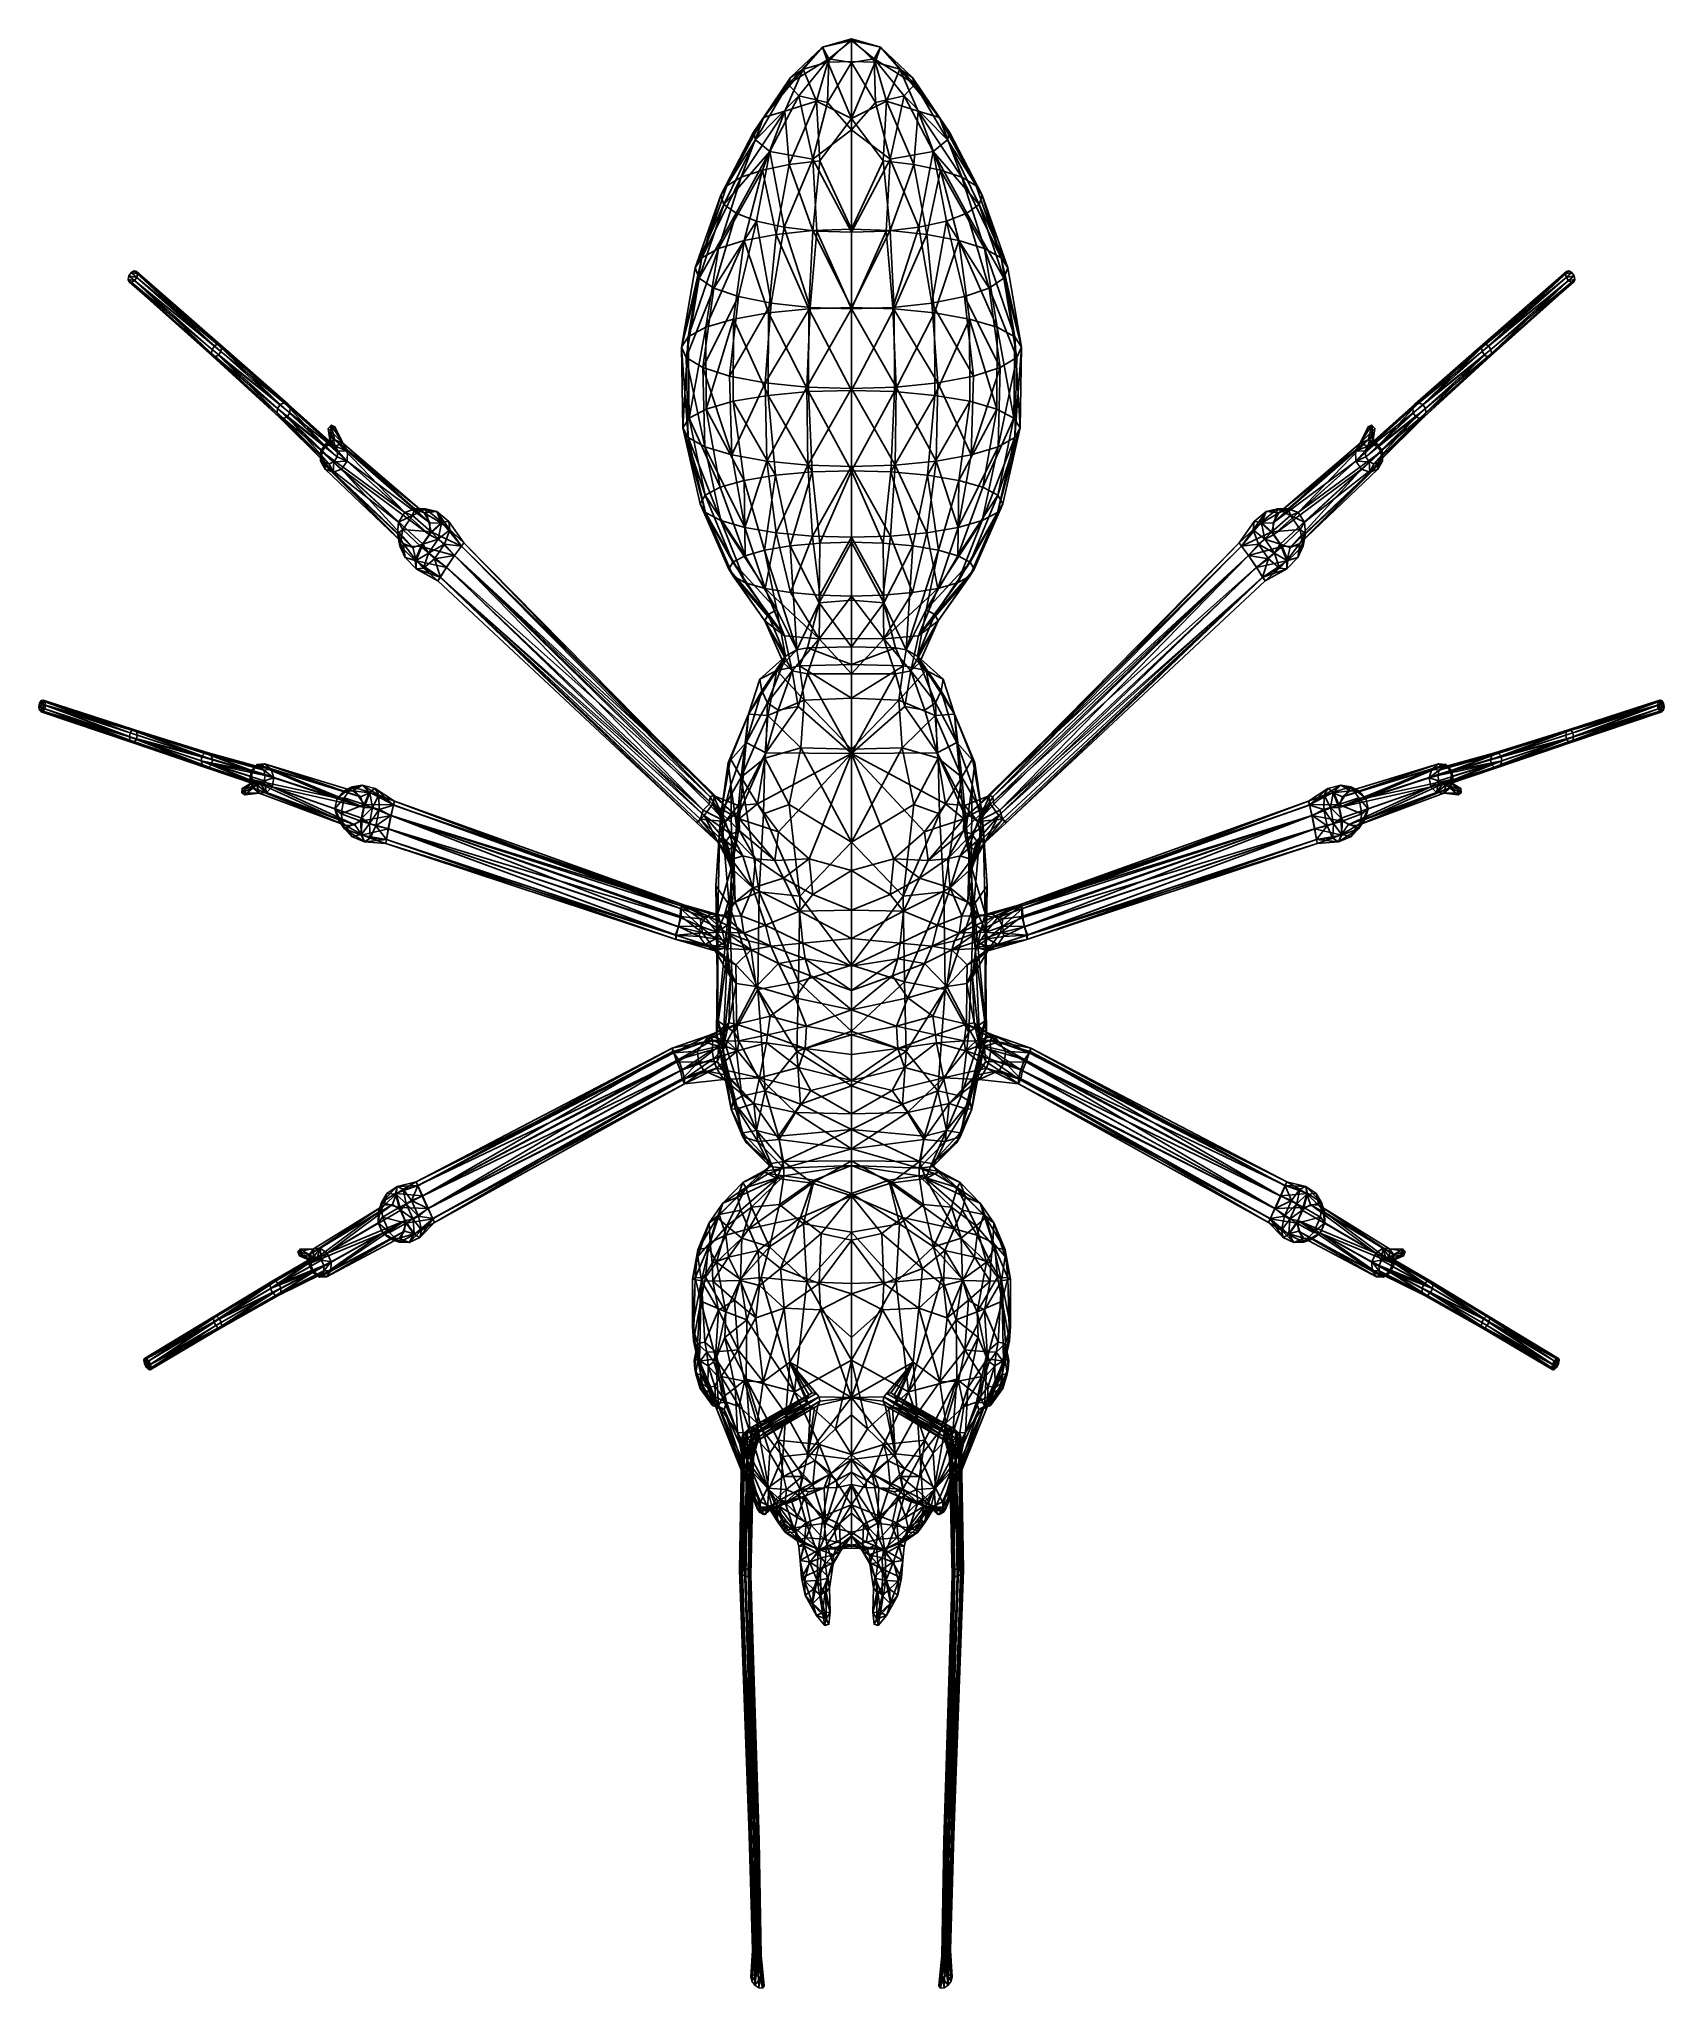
# Model space of a CAD drawing. Extents: x -0.00332 to 0.00332, y -0.00398 to 0.00398.
import ezdxf

# ---------------------------------------------------------------- set-up
doc = ezdxf.new("R2010")
doc.units = 0
doc.layers.add('ANT_RED$LWO', color=1, linetype='CONTINUOUS')

msp = doc.modelspace()

# ---------------------------------------------------------------- linework, layer by layer
at = {"layer": 'ANT_RED$LWO'}
for points in [[(-0.0000966, 0.0038881, 0.0015203), (0, 0.003983, 0.0014189), (-0.0001182, 0.003949, 0.0013665)], [(-0.0001182, 0.003949, 0.0013665), (0, 0.003983, 0.0014189), (0, 0.0039766, 0.0013264)], [(0, 0.0038915, 0.0015337), (0, 0.003983, 0.0014189), (-0.0000966, 0.0038881, 0.0015203)], [(0, 0.003983, 0.0014189), (0.0000966, 0.0038881, 0.0015203), (0.0001182, 0.003949, 0.0013665)], [(0, 0.003983, 0.0014189), (0, 0.0038915, 0.0015337), (0.0000966, 0.0038881, 0.0015203)], [(0, 0.003983, 0.0014189), (0.0001182, 0.003949, 0.0013665), (0, 0.0039766, 0.0013264)], [(-0.000249, 0.0038257, 0.0014103), (-0.0001182, 0.003949, 0.0013665), (-0.0002591, 0.003798, 0.0013428)], [(-0.0000931, 0.0039016, 0.0012742), (-0.0002591, 0.003798, 0.0013428), (-0.0001182, 0.003949, 0.0013665)], [(-0.000198, 0.0038601, 0.0014728), (-0.0001182, 0.003949, 0.0013665), (-0.000249, 0.0038257, 0.0014103)], [(-0.000198, 0.0038601, 0.0014728), (-0.0000966, 0.0038881, 0.0015203), (-0.0001182, 0.003949, 0.0013665)], [(-0.0000931, 0.0039016, 0.0012742), (-0.0001182, 0.003949, 0.0013665), (0, 0.0039766, 0.0013264)], [(0, 0.0038864, 0.001243), (-0.0000931, 0.0039016, 0.0012742), (0, 0.0039766, 0.0013264)], [(0.0000931, 0.0039016, 0.0012742), (0, 0.0038864, 0.001243), (0, 0.0039766, 0.0013264)], [(0.0001182, 0.003949, 0.0013665), (0.0000931, 0.0039016, 0.0012742), (0, 0.0039766, 0.0013264)], [(0.0002591, 0.003798, 0.0013428), (0.0000931, 0.0039016, 0.0012742), (0.0001182, 0.003949, 0.0013665)], [(0.0000966, 0.0038881, 0.0015203), (0.000198, 0.0038601, 0.0014728), (0.0001182, 0.003949, 0.0013665)], [(0.0001182, 0.003949, 0.0013665), (0.000249, 0.0038257, 0.0014103), (0.0002591, 0.003798, 0.0013428)], [(0.0001182, 0.003949, 0.0013665), (0.000198, 0.0038601, 0.0014728), (0.000249, 0.0038257, 0.0014103)], [(-0.0003599, 0.0036617, 0.0015), (-0.000198, 0.0038601, 0.0014728), (-0.000249, 0.0038257, 0.0014103)], [(-0.0003599, 0.0036617, 0.0015), (-0.0002726, 0.0036877, 0.0015971), (-0.000198, 0.0038601, 0.0014728)], [(-0.0003599, 0.0036617, 0.0015), (-0.000249, 0.0038257, 0.0014103), (-0.0002591, 0.003798, 0.0013428)], [(-0.0002726, 0.0036877, 0.0015971), (-0.0001424, 0.0037289, 0.0016444), (-0.000198, 0.0038601, 0.0014728)], [(-0.0002591, 0.003798, 0.0013428), (-0.0000931, 0.0039016, 0.0012742), (-0.0002147, 0.0037508, 0.0012481)], [(-0.0002147, 0.0037508, 0.0012481), (-0.0000931, 0.0039016, 0.0012742), (-0.0000987, 0.003723, 0.0011817)], [(-0.0001424, 0.0037289, 0.0016444), (-0.0000966, 0.0038881, 0.0015203), (-0.000198, 0.0038601, 0.0014728)], [(-0.0001424, 0.0037289, 0.0016444), (0, 0.0036581, 0.0017159), (-0.0000966, 0.0038881, 0.0015203)], [(0, 0.0038864, 0.001243), (-0.0000987, 0.003723, 0.0011817), (-0.0000931, 0.0039016, 0.0012742)], [(-0.0000987, 0.003723, 0.0011817), (0, 0.0038864, 0.001243), (0, 0.0036112, 0.001126)], [(0, 0.0036581, 0.0017159), (0, 0.0038915, 0.0015337), (-0.0000966, 0.0038881, 0.0015203)], [(0.0000987, 0.003723, 0.0011817), (0, 0.0038864, 0.001243), (0.0000931, 0.0039016, 0.0012742)], [(0, 0.0038915, 0.0015337), (0, 0.0036581, 0.0017159), (0.0000966, 0.0038881, 0.0015203)], [(0, 0.0036581, 0.0017159), (0.0001424, 0.0037289, 0.0016444), (0.0000966, 0.0038881, 0.0015203)], [(0, 0.0038864, 0.001243), (0.0000987, 0.003723, 0.0011817), (0, 0.0036112, 0.001126)], [(0.0000931, 0.0039016, 0.0012742), (0.0002147, 0.0037508, 0.0012481), (0.0000987, 0.003723, 0.0011817)], [(0.0000931, 0.0039016, 0.0012742), (0.0002591, 0.003798, 0.0013428), (0.0002147, 0.0037508, 0.0012481)], [(0.0000966, 0.0038881, 0.0015203), (0.0001424, 0.0037289, 0.0016444), (0.000198, 0.0038601, 0.0014728)], [(0.0001424, 0.0037289, 0.0016444), (0.0002726, 0.0036877, 0.0015971), (0.000198, 0.0038601, 0.0014728)], [(0.000198, 0.0038601, 0.0014728), (0.0003599, 0.0036617, 0.0015), (0.000249, 0.0038257, 0.0014103)], [(0.0002726, 0.0036877, 0.0015971), (0.0003599, 0.0036617, 0.0015), (0.000198, 0.0038601, 0.0014728)], [(0.000249, 0.0038257, 0.0014103), (0.0003599, 0.0036617, 0.0015), (0.0002591, 0.003798, 0.0013428)], [(-0.0004011, 0.0036024, 0.0014006), (-0.0003599, 0.0036617, 0.0015), (-0.0002591, 0.003798, 0.0013428)], [(-0.000392, 0.0035707, 0.0013251), (-0.0004011, 0.0036024, 0.0014006), (-0.0002591, 0.003798, 0.0013428)], [(-0.000392, 0.0035707, 0.0013251), (-0.0002591, 0.003798, 0.0013428), (-0.0002147, 0.0037508, 0.0012481)], [(-0.0003337, 0.0035236, 0.0012204), (-0.000392, 0.0035707, 0.0013251), (-0.0002147, 0.0037508, 0.0012481)], [(-0.0003337, 0.0035236, 0.0012204), (-0.0002147, 0.0037508, 0.0012481), (-0.0001576, 0.0034921, 0.0011196)], [(-0.0000987, 0.003723, 0.0011817), (-0.0001576, 0.0034921, 0.0011196), (-0.0002147, 0.0037508, 0.0012481)], [(0.0001576, 0.0034921, 0.0011196), (0.0000987, 0.003723, 0.0011817), (0.0002147, 0.0037508, 0.0012481)], [(0.0002147, 0.0037508, 0.0012481), (0.0003337, 0.0035236, 0.0012204), (0.0001576, 0.0034921, 0.0011196)], [(0.0002591, 0.003798, 0.0013428), (0.000392, 0.0035707, 0.0013251), (0.0002147, 0.0037508, 0.0012481)], [(0.000392, 0.0035707, 0.0013251), (0.0003337, 0.0035236, 0.0012204), (0.0002147, 0.0037508, 0.0012481)], [(0.0003599, 0.0036617, 0.0015), (0.0004011, 0.0036024, 0.0014006), (0.0002591, 0.003798, 0.0013428)], [(0.0004011, 0.0036024, 0.0014006), (0.000392, 0.0035707, 0.0013251), (0.0002591, 0.003798, 0.0013428)], [(-0.0003599, 0.0036617, 0.0015), (-0.0004513, 0.0034176, 0.0016395), (-0.0002726, 0.0036877, 0.0015971)], [(-0.0003641, 0.0034472, 0.0017165), (-0.0002726, 0.0036877, 0.0015971), (-0.0004513, 0.0034176, 0.0016395)], [(-0.0003641, 0.0034472, 0.0017165), (-0.0002544, 0.00347, 0.0017734), (-0.0002726, 0.0036877, 0.0015971)], [(-0.0002544, 0.00347, 0.0017734), (-0.0001424, 0.0037289, 0.0016444), (-0.0002726, 0.0036877, 0.0015971)], [(-0.0002544, 0.00347, 0.0017734), (-0.0001294, 0.0034846, 0.001807), (-0.0001424, 0.0037289, 0.0016444)], [(-0.0001576, 0.0034921, 0.0011196), (-0.0000987, 0.003723, 0.0011817), (0, 0.0036112, 0.001126)], [(-0.0001294, 0.0034846, 0.001807), (0, 0.0036581, 0.0017159), (-0.0001424, 0.0037289, 0.0016444)], [(0, 0.0036581, 0.0017159), (0.0001294, 0.0034846, 0.001807), (0.0001424, 0.0037289, 0.0016444)], [(0.0000987, 0.003723, 0.0011817), (0.0001576, 0.0034921, 0.0011196), (0, 0.0036112, 0.001126)], [(0.0001294, 0.0034846, 0.001807), (0.0002544, 0.00347, 0.0017734), (0.0001424, 0.0037289, 0.0016444)], [(0.0001424, 0.0037289, 0.0016444), (0.0002544, 0.00347, 0.0017734), (0.0002726, 0.0036877, 0.0015971)], [(0.0002544, 0.00347, 0.0017734), (0.0003641, 0.0034472, 0.0017165), (0.0002726, 0.0036877, 0.0015971)], [(0.0004513, 0.0034176, 0.0016395), (0.0003599, 0.0036617, 0.0015), (0.0002726, 0.0036877, 0.0015971)], [(0.0002726, 0.0036877, 0.0015971), (0.0003641, 0.0034472, 0.0017165), (0.0004513, 0.0034176, 0.0016395)], [(-0.0005338, 0.0033451, 0.0014462), (-0.0005095, 0.0033828, 0.0015473), (-0.0004011, 0.0036024, 0.0014006)], [(-0.0005338, 0.0033451, 0.0014462), (-0.0004011, 0.0036024, 0.0014006), (-0.000392, 0.0035707, 0.0013251)], [(-0.0005095, 0.0033828, 0.0015473), (-0.0003599, 0.0036617, 0.0015), (-0.0004011, 0.0036024, 0.0014006)], [(-0.0004513, 0.0034176, 0.0016395), (-0.0003599, 0.0036617, 0.0015), (-0.0005095, 0.0033828, 0.0015473)], [(0, 0.0036112, 0.001126), (0, 0.003193, 0.0010305), (-0.0001576, 0.0034921, 0.0011196)], [(0, 0.0032056, 0.00196), (0, 0.0036581, 0.0017159), (-0.0001294, 0.0034846, 0.001807)], [(0, 0.0036581, 0.0017159), (0, 0.0032056, 0.00196), (0.0001294, 0.0034846, 0.001807)], [(0, 0.003193, 0.0010305), (0, 0.0036112, 0.001126), (0.0001576, 0.0034921, 0.0011196)], [(0.0003599, 0.0036617, 0.0015), (0.0005095, 0.0033828, 0.0015473), (0.0004011, 0.0036024, 0.0014006)], [(0.0003599, 0.0036617, 0.0015), (0.0004513, 0.0034176, 0.0016395), (0.0005095, 0.0033828, 0.0015473)], [(0.0004011, 0.0036024, 0.0014006), (0.0005338, 0.0033451, 0.0014462), (0.000392, 0.0035707, 0.0013251)], [(0.0005095, 0.0033828, 0.0015473), (0.0005338, 0.0033451, 0.0014462), (0.0004011, 0.0036024, 0.0014006)], [(-0.0005213, 0.0033069, 0.0013432), (-0.0005338, 0.0033451, 0.0014462), (-0.000392, 0.0035707, 0.0013251)], [(-0.0005213, 0.0033069, 0.0013432), (-0.000392, 0.0035707, 0.0013251), (-0.0003337, 0.0035236, 0.0012204)], [(-0.0004718, 0.0032706, 0.0012459), (-0.0005213, 0.0033069, 0.0013432), (-0.0003337, 0.0035236, 0.0012204)], [(-0.0004718, 0.0032706, 0.0012459), (-0.0003337, 0.0035236, 0.0012204), (-0.000388, 0.0032387, 0.0011612)], [(-0.000388, 0.0032387, 0.0011612), (-0.0003337, 0.0035236, 0.0012204), (-0.0002754, 0.0032138, 0.0010946)], [(-0.0001576, 0.0034921, 0.0011196), (-0.0002754, 0.0032138, 0.0010946), (-0.0003337, 0.0035236, 0.0012204)], [(0.0002754, 0.0032138, 0.0010946), (0.0001576, 0.0034921, 0.0011196), (0.0003337, 0.0035236, 0.0012204)], [(0.0003337, 0.0035236, 0.0012204), (0.000388, 0.0032387, 0.0011612), (0.0002754, 0.0032138, 0.0010946)], [(0.000392, 0.0035707, 0.0013251), (0.0005213, 0.0033069, 0.0013432), (0.0003337, 0.0035236, 0.0012204)], [(0.0003337, 0.0035236, 0.0012204), (0.0004718, 0.0032706, 0.0012459), (0.000388, 0.0032387, 0.0011612)], [(0.0005213, 0.0033069, 0.0013432), (0.0004718, 0.0032706, 0.0012459), (0.0003337, 0.0035236, 0.0012204)], [(0.0005338, 0.0033451, 0.0014462), (0.0005213, 0.0033069, 0.0013432), (0.000392, 0.0035707, 0.0013251)], [(-0.0004513, 0.0034176, 0.0016395), (-0.0005428, 0.0031266, 0.0017378), (-0.0003641, 0.0034472, 0.0017165)], [(-0.0004392, 0.0031591, 0.001834), (-0.0003641, 0.0034472, 0.0017165), (-0.0005428, 0.0031266, 0.0017378)], [(-0.0004392, 0.0031591, 0.001834), (-0.0003078, 0.003184, 0.0019056), (-0.0003641, 0.0034472, 0.0017165)], [(-0.0003078, 0.003184, 0.0019056), (-0.0002544, 0.00347, 0.0017734), (-0.0003641, 0.0034472, 0.0017165)], [(-0.0003078, 0.003184, 0.0019056), (-0.0001576, 0.0031998, 0.0019484), (-0.0002544, 0.00347, 0.0017734)], [(-0.0002754, 0.0032138, 0.0010946), (-0.0001576, 0.0034921, 0.0011196), (-0.0001421, 0.0031981, 0.0010503)], [(-0.0001576, 0.0031998, 0.0019484), (-0.0001294, 0.0034846, 0.001807), (-0.0002544, 0.00347, 0.0017734)], [(-0.0001421, 0.0031981, 0.0010503), (-0.0001576, 0.0034921, 0.0011196), (0, 0.003193, 0.0010305)], [(-0.0001576, 0.0031998, 0.0019484), (0, 0.0032056, 0.00196), (-0.0001294, 0.0034846, 0.001807)], [(0.0001576, 0.0034921, 0.0011196), (0.0001421, 0.0031981, 0.0010503), (0, 0.003193, 0.0010305)], [(0, 0.0032056, 0.00196), (0.0001576, 0.0031998, 0.0019484), (0.0001294, 0.0034846, 0.001807)], [(0.0001294, 0.0034846, 0.001807), (0.0001576, 0.0031998, 0.0019484), (0.0002544, 0.00347, 0.0017734)], [(0.0001576, 0.0034921, 0.0011196), (0.0002754, 0.0032138, 0.0010946), (0.0001421, 0.0031981, 0.0010503)], [(0.0001576, 0.0031998, 0.0019484), (0.0003078, 0.003184, 0.0019056), (0.0002544, 0.00347, 0.0017734)], [(0.0002544, 0.00347, 0.0017734), (0.0003078, 0.003184, 0.0019056), (0.0003641, 0.0034472, 0.0017165)], [(0.0003078, 0.003184, 0.0019056), (0.0004392, 0.0031591, 0.001834), (0.0003641, 0.0034472, 0.0017165)], [(0.0005428, 0.0031266, 0.0017378), (0.0004513, 0.0034176, 0.0016395), (0.0003641, 0.0034472, 0.0017165)], [(0.0003641, 0.0034472, 0.0017165), (0.0004392, 0.0031591, 0.001834), (0.0005428, 0.0031266, 0.0017378)], [(-0.0005095, 0.0033828, 0.0015473), (-0.0006113, 0.0030885, 0.0016232), (-0.0004513, 0.0034176, 0.0016395)], [(-0.0005428, 0.0031266, 0.0017378), (-0.0004513, 0.0034176, 0.0016395), (-0.0006113, 0.0030885, 0.0016232)], [(-0.0006113, 0.0030885, 0.0016232), (-0.0005095, 0.0033828, 0.0015473), (-0.0005338, 0.0033451, 0.0014462)], [(0.0006113, 0.0030885, 0.0016232), (0.0005095, 0.0033828, 0.0015473), (0.0004513, 0.0034176, 0.0016395)], [(0.0004513, 0.0034176, 0.0016395), (0.0005428, 0.0031266, 0.0017378), (0.0006113, 0.0030885, 0.0016232)], [(0.0005095, 0.0033828, 0.0015473), (0.0006113, 0.0030885, 0.0016232), (0.0005338, 0.0033451, 0.0014462)], [(-0.0006388, 0.0030471, 0.001498), (-0.0006113, 0.0030885, 0.0016232), (-0.0005338, 0.0033451, 0.0014462)], [(-0.0006388, 0.0030471, 0.001498), (-0.0005338, 0.0033451, 0.0014462), (-0.0005213, 0.0033069, 0.0013432)], [(-0.0006224, 0.0030051, 0.0013713), (-0.0006388, 0.0030471, 0.001498), (-0.0005213, 0.0033069, 0.0013432)], [(-0.0006224, 0.0030051, 0.0013713), (-0.0005213, 0.0033069, 0.0013432), (-0.0004718, 0.0032706, 0.0012459)], [(-0.0005622, 0.0029652, 0.0012522), (-0.0006224, 0.0030051, 0.0013713), (-0.0004718, 0.0032706, 0.0012459)], [(-0.0005622, 0.0029652, 0.0012522), (-0.0004718, 0.0032706, 0.0012459), (-0.000388, 0.0032387, 0.0011612)], [(0.0004718, 0.0032706, 0.0012459), (0.0005622, 0.0029652, 0.0012522), (0.000388, 0.0032387, 0.0011612)], [(0.0005213, 0.0033069, 0.0013432), (0.0006224, 0.0030051, 0.0013713), (0.0004718, 0.0032706, 0.0012459)], [(0.0006224, 0.0030051, 0.0013713), (0.0005622, 0.0029652, 0.0012522), (0.0004718, 0.0032706, 0.0012459)], [(0.0005338, 0.0033451, 0.0014462), (0.0006388, 0.0030471, 0.001498), (0.0005213, 0.0033069, 0.0013432)], [(0.0006388, 0.0030471, 0.001498), (0.0006224, 0.0030051, 0.0013713), (0.0005213, 0.0033069, 0.0013432)], [(0.0006113, 0.0030885, 0.0016232), (0.0006388, 0.0030471, 0.001498), (0.0005338, 0.0033451, 0.0014462)], [(-0.0004617, 0.0029302, 0.001149), (-0.0005622, 0.0029652, 0.0012522), (-0.000388, 0.0032387, 0.0011612)], [(-0.0004617, 0.0029302, 0.001149), (-0.000388, 0.0032387, 0.0011612), (-0.0003276, 0.0029027, 0.0010679)], [(-0.0002754, 0.0032138, 0.0010946), (-0.0003276, 0.0029027, 0.0010679), (-0.000388, 0.0032387, 0.0011612)], [(-0.0003276, 0.0029027, 0.0010679), (-0.0002754, 0.0032138, 0.0010946), (-0.0001695, 0.0028853, 0.0010139)], [(-0.0001746, 0.0028799, 0.0020724), (-0.0001576, 0.0031998, 0.0019484), (-0.0003078, 0.003184, 0.0019056)], [(-0.0001421, 0.0031981, 0.0010503), (-0.0001695, 0.0028853, 0.0010139), (-0.0002754, 0.0032138, 0.0010946)], [(-0.0001746, 0.0028799, 0.0020724), (0, 0.0028855, 0.0020871), (-0.0001576, 0.0031998, 0.0019484)], [(-0.0001695, 0.0028853, 0.0010139), (-0.0001421, 0.0031981, 0.0010503), (0, 0.0028795, 0.0009902)], [(0, 0.0028855, 0.0020871), (0, 0.0032056, 0.00196), (-0.0001576, 0.0031998, 0.0019484)], [(0, 0.003193, 0.0010305), (0, 0.0028795, 0.0009902), (-0.0001421, 0.0031981, 0.0010503)], [(0, 0.0032056, 0.00196), (0, 0.0028855, 0.0020871), (0.0001576, 0.0031998, 0.0019484)], [(0, 0.0028855, 0.0020871), (0.0001746, 0.0028799, 0.0020724), (0.0001576, 0.0031998, 0.0019484)], [(0, 0.0028795, 0.0009902), (0, 0.003193, 0.0010305), (0.0001421, 0.0031981, 0.0010503)], [(0.0001421, 0.0031981, 0.0010503), (0.0001695, 0.0028853, 0.0010139), (0, 0.0028795, 0.0009902)], [(0.0001695, 0.0028853, 0.0010139), (0.0001421, 0.0031981, 0.0010503), (0.0002754, 0.0032138, 0.0010946)], [(0.0001576, 0.0031998, 0.0019484), (0.0001746, 0.0028799, 0.0020724), (0.0003078, 0.003184, 0.0019056)], [(0.0002754, 0.0032138, 0.0010946), (0.0003276, 0.0029027, 0.0010679), (0.0001695, 0.0028853, 0.0010139)], [(0.0003276, 0.0029027, 0.0010679), (0.0002754, 0.0032138, 0.0010946), (0.000388, 0.0032387, 0.0011612)], [(0.000388, 0.0032387, 0.0011612), (0.0004617, 0.0029302, 0.001149), (0.0003276, 0.0029027, 0.0010679)], [(0.0005622, 0.0029652, 0.0012522), (0.0004617, 0.0029302, 0.001149), (0.000388, 0.0032387, 0.0011612)], [(-0.0006113, 0.0030885, 0.0016232), (-0.0006675, 0.0027658, 0.0017006), (-0.0005428, 0.0031266, 0.0017378)], [(-0.0005947, 0.0028049, 0.0018307), (-0.0005428, 0.0031266, 0.0017378), (-0.0006675, 0.0027658, 0.0017006)], [(-0.0005428, 0.0031266, 0.0017378), (-0.0005947, 0.0028049, 0.0018307), (-0.0004392, 0.0031591, 0.001834)], [(-0.0004827, 0.0028382, 0.0019403), (-0.0004392, 0.0031591, 0.001834), (-0.0005947, 0.0028049, 0.0018307)], [(-0.0004827, 0.0028382, 0.0019403), (-0.0003394, 0.0028638, 0.0020226), (-0.0004392, 0.0031591, 0.001834)], [(-0.0003394, 0.0028638, 0.0020226), (-0.0003078, 0.003184, 0.0019056), (-0.0004392, 0.0031591, 0.001834)], [(-0.0003394, 0.0028638, 0.0020226), (-0.0001746, 0.0028799, 0.0020724), (-0.0003078, 0.003184, 0.0019056)], [(0.0001746, 0.0028799, 0.0020724), (0.0003394, 0.0028638, 0.0020226), (0.0003078, 0.003184, 0.0019056)], [(0.0003078, 0.003184, 0.0019056), (0.0003394, 0.0028638, 0.0020226), (0.0004392, 0.0031591, 0.001834)], [(0.0003394, 0.0028638, 0.0020226), (0.0004827, 0.0028382, 0.0019403), (0.0004392, 0.0031591, 0.001834)], [(0.0005947, 0.0028049, 0.0018307), (0.0005428, 0.0031266, 0.0017378), (0.0004392, 0.0031591, 0.001834)], [(0.0004392, 0.0031591, 0.001834), (0.0004827, 0.0028382, 0.0019403), (0.0005947, 0.0028049, 0.0018307)], [(0.0006675, 0.0027658, 0.0017006), (0.0006113, 0.0030885, 0.0016232), (0.0005428, 0.0031266, 0.0017378)], [(0.0005428, 0.0031266, 0.0017378), (0.0005947, 0.0028049, 0.0018307), (0.0006675, 0.0027658, 0.0017006)], [(-0.0029433, 0.0030281, 0.0000336), (-0.0029524, 0.0030148, 0.0000337), (-0.0026029, 0.0027283, 0.0003365)], [(-0.0029524, 0.0030148, 0.0000337), (-0.0029433, 0.0030281, 0.0000336), (-0.0029209, 0.0030085)], [(-0.0029433, 0.0030281, 0.0000336), (-0.0026029, 0.0027283, 0.0003365), (-0.0029316, 0.0030351, 0.000027)], [(-0.0029433, 0.0030281, 0.0000336), (-0.0029316, 0.0030351, 0.000027), (-0.0029178, 0.003023, 0.0000063)], [(-0.0029209, 0.0030085), (-0.0029433, 0.0030281, 0.0000336), (-0.0029178, 0.003023, 0.0000063)], [(-0.0029316, 0.0030351, 0.000027), (-0.00259, 0.0027354, 0.0003297), (-0.0029218, 0.0030332, 0.0000166)], [(-0.00259, 0.0027354, 0.0003297), (-0.0029316, 0.0030351, 0.000027), (-0.0026029, 0.0027283, 0.0003365)], [(-0.0029218, 0.0030332, 0.0000166), (-0.0029178, 0.003023, 0.0000063), (-0.0029316, 0.0030351, 0.000027)], [(-0.0025789, 0.0027327, 0.0003189), (-0.0029218, 0.0030332, 0.0000166), (-0.00259, 0.0027354, 0.0003297)], [(-0.0029218, 0.0030332, 0.0000166), (-0.0025789, 0.0027327, 0.0003189), (-0.0029178, 0.003023, 0.0000063)], [(-0.0006388, 0.0030471, 0.001498), (-0.0006952, 0.0027236, 0.0015593), (-0.0006113, 0.0030885, 0.0016232)], [(-0.0006675, 0.0027658, 0.0017006), (-0.0006113, 0.0030885, 0.0016232), (-0.0006952, 0.0027236, 0.0015593)], [(-0.0006952, 0.0027236, 0.0015593), (-0.0006388, 0.0030471, 0.001498), (-0.0006224, 0.0030051, 0.0013713)], [(0.0006952, 0.0027236, 0.0015593), (0.0006388, 0.0030471, 0.001498), (0.0006113, 0.0030885, 0.0016232)], [(0.0006113, 0.0030885, 0.0016232), (0.0006675, 0.0027658, 0.0017006), (0.0006952, 0.0027236, 0.0015593)], [(0.0006388, 0.0030471, 0.001498), (0.0006952, 0.0027236, 0.0015593), (0.0006224, 0.0030051, 0.0013713)], [(0.0029218, 0.0030332, 0.0000166), (0.0025789, 0.0027327, 0.0003189), (0.00259, 0.0027354, 0.0003297)], [(0.0025789, 0.0027327, 0.0003189), (0.0029218, 0.0030332, 0.0000166), (0.0029178, 0.003023, 0.0000063)], [(0.00259, 0.0027354, 0.0003297), (0.0029316, 0.0030351, 0.000027), (0.0029218, 0.0030332, 0.0000166)], [(0.0029316, 0.0030351, 0.000027), (0.00259, 0.0027354, 0.0003297), (0.0026029, 0.0027283, 0.0003365)], [(0.0026029, 0.0027283, 0.0003365), (0.0029433, 0.0030281, 0.0000336), (0.0029316, 0.0030351, 0.000027)], [(0.0029524, 0.0030148, 0.0000337), (0.0029433, 0.0030281, 0.0000336), (0.0026029, 0.0027283, 0.0003365)], [(0.0029178, 0.003023, 0.0000063), (0.0029218, 0.0030332, 0.0000166), (0.0029316, 0.0030351, 0.000027)], [(0.0029316, 0.0030351, 0.000027), (0.0029433, 0.0030281, 0.0000336), (0.0029178, 0.003023, 0.0000063)], [(0.0029433, 0.0030281, 0.0000336), (0.0029209, 0.0030085), (0.0029178, 0.003023, 0.0000063)], [(0.0029433, 0.0030281, 0.0000336), (0.0029524, 0.0030148, 0.0000337), (0.0029209, 0.0030085)], [(-0.0029524, 0.0030148, 0.0000337), (-0.0029556, 0.0030004, 0.0000274), (-0.0026127, 0.002714, 0.0003366)], [(-0.0029556, 0.0030004, 0.0000274), (-0.0029524, 0.0030148, 0.0000337), (-0.0029301, 0.0029953, 0.0000001)], [(-0.0026157, 0.0026981, 0.0003301), (-0.0026127, 0.002714, 0.0003366), (-0.0029556, 0.0030004, 0.0000274)], [(-0.0029556, 0.0030004, 0.0000274), (-0.0029515, 0.0029902, 0.000017), (-0.0026157, 0.0026981, 0.0003301)], [(-0.0029515, 0.0029902, 0.000017), (-0.0029556, 0.0030004, 0.0000274), (-0.0029418, 0.0029883, 0.0000066)], [(-0.0029418, 0.0029883, 0.0000066), (-0.0029556, 0.0030004, 0.0000274), (-0.0029301, 0.0029953, 0.0000001)], [(-0.0026127, 0.002714, 0.0003366), (-0.0026029, 0.0027283, 0.0003365), (-0.0029524, 0.0030148, 0.0000337)], [(-0.0029301, 0.0029953, 0.0000001), (-0.0029524, 0.0030148, 0.0000337), (-0.0029209, 0.0030085)], [(-0.0026107, 0.0026865, 0.0003193), (-0.0026157, 0.0026981, 0.0003301), (-0.0029515, 0.0029902, 0.000017)], [(-0.0029515, 0.0029902, 0.000017), (-0.0029418, 0.0029883, 0.0000066), (-0.0026107, 0.0026865, 0.0003193)], [(-0.0029418, 0.0029883, 0.0000066), (-0.0029301, 0.0029953, 0.0000001), (-0.0025997, 0.0026839, 0.0003085)], [(-0.0025997, 0.0026839, 0.0003085), (-0.0026107, 0.0026865, 0.0003193), (-0.0029418, 0.0029883, 0.0000066)], [(-0.0029301, 0.0029953, 0.0000001), (-0.0029209, 0.0030085), (-0.0025769, 0.0027053, 0.0003016)], [(-0.0025868, 0.002691, 0.0003018), (-0.0025997, 0.0026839, 0.0003085), (-0.0029301, 0.0029953, 0.0000001)], [(-0.0025868, 0.002691, 0.0003018), (-0.0029301, 0.0029953, 0.0000001), (-0.0025769, 0.0027053, 0.0003016)], [(-0.0029178, 0.003023, 0.0000063), (-0.0025739, 0.0027212, 0.0003081), (-0.0029209, 0.0030085)], [(-0.0025769, 0.0027053, 0.0003016), (-0.0029209, 0.0030085), (-0.0025739, 0.0027212, 0.0003081)], [(-0.0025739, 0.0027212, 0.0003081), (-0.0029178, 0.003023, 0.0000063), (-0.0025789, 0.0027327, 0.0003189)], [(-0.0006752, 0.0026809, 0.0014167), (-0.0006952, 0.0027236, 0.0015593), (-0.0006224, 0.0030051, 0.0013713)], [(-0.0006752, 0.0026809, 0.0014167), (-0.0006224, 0.0030051, 0.0013713), (-0.0005622, 0.0029652, 0.0012522)], [(-0.0006081, 0.0026406, 0.001283), (-0.0006752, 0.0026809, 0.0014167), (-0.0005622, 0.0029652, 0.0012522)], [(-0.0006081, 0.0026406, 0.001283), (-0.0005622, 0.0029652, 0.0012522), (-0.0004617, 0.0029302, 0.001149)], [(0.0005622, 0.0029652, 0.0012522), (0.0006081, 0.0026406, 0.001283), (0.0004617, 0.0029302, 0.001149)], [(0.0006224, 0.0030051, 0.0013713), (0.0006752, 0.0026809, 0.0014167), (0.0005622, 0.0029652, 0.0012522)], [(0.0006752, 0.0026809, 0.0014167), (0.0006081, 0.0026406, 0.001283), (0.0005622, 0.0029652, 0.0012522)], [(0.0006952, 0.0027236, 0.0015593), (0.0006752, 0.0026809, 0.0014167), (0.0006224, 0.0030051, 0.0013713)], [(0.0025739, 0.0027212, 0.0003081), (0.0029178, 0.003023, 0.0000063), (0.0029209, 0.0030085)], [(0.0029178, 0.003023, 0.0000063), (0.0025739, 0.0027212, 0.0003081), (0.0025789, 0.0027327, 0.0003189)], [(0.0029209, 0.0030085), (0.0025769, 0.0027053, 0.0003016), (0.0025739, 0.0027212, 0.0003081)], [(0.0029209, 0.0030085), (0.0029301, 0.0029953, 0.0000001), (0.0025769, 0.0027053, 0.0003016)], [(0.0029301, 0.0029953, 0.0000001), (0.0025868, 0.002691, 0.0003018), (0.0025769, 0.0027053, 0.0003016)], [(0.0025997, 0.0026839, 0.0003085), (0.0025868, 0.002691, 0.0003018), (0.0029301, 0.0029953, 0.0000001)], [(0.0029301, 0.0029953, 0.0000001), (0.0029418, 0.0029883, 0.0000066), (0.0025997, 0.0026839, 0.0003085)], [(0.0026107, 0.0026865, 0.0003193), (0.0025997, 0.0026839, 0.0003085), (0.0029418, 0.0029883, 0.0000066)], [(0.0026029, 0.0027283, 0.0003365), (0.0026127, 0.002714, 0.0003366), (0.0029524, 0.0030148, 0.0000337)], [(0.0026157, 0.0026981, 0.0003301), (0.0026107, 0.0026865, 0.0003193), (0.0029515, 0.0029902, 0.000017)], [(0.0029418, 0.0029883, 0.0000066), (0.0029515, 0.0029902, 0.000017), (0.0026107, 0.0026865, 0.0003193)], [(0.0029556, 0.0030004, 0.0000274), (0.0029524, 0.0030148, 0.0000337), (0.0026127, 0.002714, 0.0003366)], [(0.0026127, 0.002714, 0.0003366), (0.0026157, 0.0026981, 0.0003301), (0.0029556, 0.0030004, 0.0000274)], [(0.0029515, 0.0029902, 0.000017), (0.0029556, 0.0030004, 0.0000274), (0.0026157, 0.0026981, 0.0003301)], [(0.0029524, 0.0030148, 0.0000337), (0.0029301, 0.0029953, 0.0000001), (0.0029209, 0.0030085)], [(0.0029524, 0.0030148, 0.0000337), (0.0029556, 0.0030004, 0.0000274), (0.0029301, 0.0029953, 0.0000001)], [(0.0029556, 0.0030004, 0.0000274), (0.0029418, 0.0029883, 0.0000066), (0.0029301, 0.0029953, 0.0000001)], [(0.0029556, 0.0030004, 0.0000274), (0.0029515, 0.0029902, 0.000017), (0.0029418, 0.0029883, 0.0000066)], [(-0.0004982, 0.0026053, 0.0011675), (-0.0006081, 0.0026406, 0.001283), (-0.0004617, 0.0029302, 0.001149)], [(-0.0004982, 0.0026053, 0.0011675), (-0.0004617, 0.0029302, 0.001149), (-0.0003276, 0.0029027, 0.0010679)], [(-0.000353, 0.0025777, 0.0010774), (-0.0004982, 0.0026053, 0.0011675), (-0.0003276, 0.0029027, 0.0010679)], [(-0.000353, 0.0025777, 0.0010774), (-0.0003276, 0.0029027, 0.0010679), (-0.0001695, 0.0028853, 0.0010139)], [(-0.0001828, 0.0025601, 0.0010181), (-0.000353, 0.0025777, 0.0010774), (-0.0001695, 0.0028853, 0.0010139)], [(-0.0001759, 0.0025417, 0.0021676), (-0.0001746, 0.0028799, 0.0020724), (-0.0003394, 0.0028638, 0.0020226)], [(-0.0001828, 0.0025601, 0.0010181), (-0.0001695, 0.0028853, 0.0010139), (0, 0.0028795, 0.0009902)], [(0, 0.002554, 0.0009932), (-0.0001828, 0.0025601, 0.0010181), (0, 0.0028795, 0.0009902)], [(-0.0001759, 0.0025417, 0.0021676), (0, 0.0025469, 0.0021844), (-0.0001746, 0.0028799, 0.0020724)], [(0, 0.0025469, 0.0021844), (0, 0.0028855, 0.0020871), (-0.0001746, 0.0028799, 0.0020724)], [(0, 0.0028855, 0.0020871), (0, 0.0025469, 0.0021844), (0.0001746, 0.0028799, 0.0020724)], [(0.0001695, 0.0028853, 0.0010139), (0.0001828, 0.0025601, 0.0010181), (0, 0.0028795, 0.0009902)], [(0, 0.0025469, 0.0021844), (0.0001759, 0.0025417, 0.0021676), (0.0001746, 0.0028799, 0.0020724)], [(0.0001828, 0.0025601, 0.0010181), (0, 0.002554, 0.0009932), (0, 0.0028795, 0.0009902)], [(0.0003276, 0.0029027, 0.0010679), (0.000353, 0.0025777, 0.0010774), (0.0001695, 0.0028853, 0.0010139)], [(0.000353, 0.0025777, 0.0010774), (0.0001828, 0.0025601, 0.0010181), (0.0001695, 0.0028853, 0.0010139)], [(0.0001746, 0.0028799, 0.0020724), (0.0001759, 0.0025417, 0.0021676), (0.0003394, 0.0028638, 0.0020226)], [(0.0004617, 0.0029302, 0.001149), (0.0004982, 0.0026053, 0.0011675), (0.0003276, 0.0029027, 0.0010679)], [(0.0004982, 0.0026053, 0.0011675), (0.000353, 0.0025777, 0.0010774), (0.0003276, 0.0029027, 0.0010679)], [(0.0006081, 0.0026406, 0.001283), (0.0004982, 0.0026053, 0.0011675), (0.0004617, 0.0029302, 0.001149)], [(-0.0006675, 0.0027658, 0.0017006), (-0.000664, 0.0024334, 0.001777), (-0.0005947, 0.0028049, 0.0018307)], [(-0.0005936, 0.0024703, 0.0019123), (-0.0005947, 0.0028049, 0.0018307), (-0.000664, 0.0024334, 0.001777)], [(-0.0005947, 0.0028049, 0.0018307), (-0.0005936, 0.0024703, 0.0019123), (-0.0004827, 0.0028382, 0.0019403)], [(-0.0004833, 0.0025021, 0.0020272), (-0.0004827, 0.0028382, 0.0019403), (-0.0005936, 0.0024703, 0.0019123)], [(-0.0004833, 0.0025021, 0.0020272), (-0.0003408, 0.0025264, 0.0021141), (-0.0004827, 0.0028382, 0.0019403)], [(-0.0003408, 0.0025264, 0.0021141), (-0.0003394, 0.0028638, 0.0020226), (-0.0004827, 0.0028382, 0.0019403)], [(-0.0003408, 0.0025264, 0.0021141), (-0.0001759, 0.0025417, 0.0021676), (-0.0003394, 0.0028638, 0.0020226)], [(0.0001759, 0.0025417, 0.0021676), (0.0003408, 0.0025264, 0.0021141), (0.0003394, 0.0028638, 0.0020226)], [(0.0003394, 0.0028638, 0.0020226), (0.0003408, 0.0025264, 0.0021141), (0.0004827, 0.0028382, 0.0019403)], [(0.0003408, 0.0025264, 0.0021141), (0.0004833, 0.0025021, 0.0020272), (0.0004827, 0.0028382, 0.0019403)], [(0.0005936, 0.0024703, 0.0019123), (0.0005947, 0.0028049, 0.0018307), (0.0004827, 0.0028382, 0.0019403)], [(0.0004827, 0.0028382, 0.0019403), (0.0004833, 0.0025021, 0.0020272), (0.0005936, 0.0024703, 0.0019123)], [(0.0005947, 0.0028049, 0.0018307), (0.0005936, 0.0024703, 0.0019123), (0.000664, 0.0024334, 0.001777)], [(0.000664, 0.0024334, 0.001777), (0.0006675, 0.0027658, 0.0017006), (0.0005947, 0.0028049, 0.0018307)], [(-0.0026127, 0.002714, 0.0003366), (-0.0026157, 0.0026981, 0.0003301), (-0.0023454, 0.0024731, 0.0007526)], [(-0.0026029, 0.0027283, 0.0003365), (-0.0026127, 0.002714, 0.0003366), (-0.002334, 0.0024896, 0.0007524)], [(-0.0023454, 0.0024731, 0.0007526), (-0.002334, 0.0024896, 0.0007524), (-0.0026127, 0.002714, 0.0003366)], [(-0.00259, 0.0027354, 0.0003297), (-0.0026029, 0.0027283, 0.0003365), (-0.002334, 0.0024896, 0.0007524)], [(-0.0023174, 0.0024963, 0.0007468), (-0.0023018, 0.0024907, 0.0007379), (-0.00259, 0.0027354, 0.0003297)], [(-0.0025789, 0.0027327, 0.0003189), (-0.00259, 0.0027354, 0.0003297), (-0.0023018, 0.0024907, 0.0007379)], [(-0.0023174, 0.0024963, 0.0007468), (-0.00259, 0.0027354, 0.0003297), (-0.002334, 0.0024896, 0.0007524)], [(-0.0023018, 0.0024907, 0.0007379), (-0.0022933, 0.0024748, 0.000729), (-0.0025789, 0.0027327, 0.0003189)], [(-0.0025739, 0.0027212, 0.0003081), (-0.0025789, 0.0027327, 0.0003189), (-0.0022933, 0.0024748, 0.000729)], [(-0.0025769, 0.0027053, 0.0003016), (-0.0025739, 0.0027212, 0.0003081), (-0.0022933, 0.0024748, 0.000729)], [(-0.0006952, 0.0027236, 0.0015593), (-0.0006891, 0.0023935, 0.0016305), (-0.0006675, 0.0027658, 0.0017006)], [(-0.0006752, 0.0026809, 0.0014167), (-0.000667, 0.0023535, 0.0014834), (-0.0006952, 0.0027236, 0.0015593)], [(-0.0006891, 0.0023935, 0.0016305), (-0.0006952, 0.0027236, 0.0015593), (-0.000667, 0.0023535, 0.0014834)], [(-0.000664, 0.0024334, 0.001777), (-0.0006675, 0.0027658, 0.0017006), (-0.0006891, 0.0023935, 0.0016305)], [(0.0006675, 0.0027658, 0.0017006), (0.000664, 0.0024334, 0.001777), (0.0006891, 0.0023935, 0.0016305)], [(0.000667, 0.0023535, 0.0014834), (0.0006752, 0.0026809, 0.0014167), (0.0006952, 0.0027236, 0.0015593)], [(0.0006952, 0.0027236, 0.0015593), (0.0006891, 0.0023935, 0.0016305), (0.000667, 0.0023535, 0.0014834)], [(0.0006891, 0.0023935, 0.0016305), (0.0006952, 0.0027236, 0.0015593), (0.0006675, 0.0027658, 0.0017006)], [(0.0022933, 0.0024748, 0.000729), (0.0023018, 0.0024907, 0.0007379), (0.0025789, 0.0027327, 0.0003189)], [(0.0025789, 0.0027327, 0.0003189), (0.0025739, 0.0027212, 0.0003081), (0.0022933, 0.0024748, 0.000729)], [(0.0025739, 0.0027212, 0.0003081), (0.0025769, 0.0027053, 0.0003016), (0.0022933, 0.0024748, 0.000729)], [(0.0023018, 0.0024907, 0.0007379), (0.0023174, 0.0024963, 0.0007468), (0.00259, 0.0027354, 0.0003297)], [(0.00259, 0.0027354, 0.0003297), (0.0025789, 0.0027327, 0.0003189), (0.0023018, 0.0024907, 0.0007379)], [(0.00259, 0.0027354, 0.0003297), (0.0023174, 0.0024963, 0.0007468), (0.002334, 0.0024896, 0.0007524)], [(0.0026029, 0.0027283, 0.0003365), (0.00259, 0.0027354, 0.0003297), (0.002334, 0.0024896, 0.0007524)], [(0.0026127, 0.002714, 0.0003366), (0.0026029, 0.0027283, 0.0003365), (0.002334, 0.0024896, 0.0007524)], [(0.002334, 0.0024896, 0.0007524), (0.0023454, 0.0024731, 0.0007526), (0.0026127, 0.002714, 0.0003366)], [(0.0026157, 0.0026981, 0.0003301), (0.0026127, 0.002714, 0.0003366), (0.0023454, 0.0024731, 0.0007526)], [(-0.0026157, 0.0026981, 0.0003301), (-0.0023471, 0.0024531, 0.0007472), (-0.0023454, 0.0024731, 0.0007526)], [(-0.0023471, 0.0024531, 0.0007472), (-0.0026157, 0.0026981, 0.0003301), (-0.0023385, 0.0024373, 0.0007383)], [(-0.0026107, 0.0026865, 0.0003193), (-0.0023385, 0.0024373, 0.0007383), (-0.0026157, 0.0026981, 0.0003301)], [(-0.0023385, 0.0024373, 0.0007383), (-0.0026107, 0.0026865, 0.0003193), (-0.002323, 0.0024316, 0.0007294)], [(-0.0025997, 0.0026839, 0.0003085), (-0.002323, 0.0024316, 0.0007294), (-0.0026107, 0.0026865, 0.0003193)], [(-0.0025997, 0.0026839, 0.0003085), (-0.0025868, 0.002691, 0.0003018), (-0.002323, 0.0024316, 0.0007294)], [(-0.0025868, 0.002691, 0.0003018), (-0.0025769, 0.0027053, 0.0003016), (-0.002295, 0.0024548, 0.0007236)], [(-0.0025868, 0.002691, 0.0003018), (-0.0023064, 0.0024383, 0.0007238), (-0.002323, 0.0024316, 0.0007294)], [(-0.0023064, 0.0024383, 0.0007238), (-0.0025868, 0.002691, 0.0003018), (-0.002295, 0.0024548, 0.0007236)], [(-0.002295, 0.0024548, 0.0007236), (-0.0025769, 0.0027053, 0.0003016), (-0.0022933, 0.0024748, 0.000729)], [(-0.0006081, 0.0026406, 0.001283), (-0.0005988, 0.0023157, 0.001346), (-0.0006752, 0.0026809, 0.0014167)], [(-0.000667, 0.0023535, 0.0014834), (-0.0006752, 0.0026809, 0.0014167), (-0.0005988, 0.0023157, 0.001346)], [(-0.0004982, 0.0026053, 0.0011675), (-0.0004894, 0.0022829, 0.0012276), (-0.0006081, 0.0026406, 0.001283)], [(-0.0005988, 0.0023157, 0.001346), (-0.0006081, 0.0026406, 0.001283), (-0.0004894, 0.0022829, 0.0012276)], [(0.0004894, 0.0022829, 0.0012276), (0.0004982, 0.0026053, 0.0011675), (0.0006081, 0.0026406, 0.001283)], [(0.0006081, 0.0026406, 0.001283), (0.0005988, 0.0023157, 0.001346), (0.0004894, 0.0022829, 0.0012276)], [(0.0005988, 0.0023157, 0.001346), (0.0006081, 0.0026406, 0.001283), (0.0006752, 0.0026809, 0.0014167)], [(0.0006752, 0.0026809, 0.0014167), (0.000667, 0.0023535, 0.0014834), (0.0005988, 0.0023157, 0.001346)], [(0.0025769, 0.0027053, 0.0003016), (0.002295, 0.0024548, 0.0007236), (0.0022933, 0.0024748, 0.000729)], [(0.0025769, 0.0027053, 0.0003016), (0.0025868, 0.002691, 0.0003018), (0.002295, 0.0024548, 0.0007236)], [(0.0025868, 0.002691, 0.0003018), (0.0023064, 0.0024383, 0.0007238), (0.002295, 0.0024548, 0.0007236)], [(0.0023064, 0.0024383, 0.0007238), (0.0025868, 0.002691, 0.0003018), (0.002323, 0.0024316, 0.0007294)], [(0.0025868, 0.002691, 0.0003018), (0.0025997, 0.0026839, 0.0003085), (0.002323, 0.0024316, 0.0007294)], [(0.0026107, 0.0026865, 0.0003193), (0.0023385, 0.0024373, 0.0007383), (0.002323, 0.0024316, 0.0007294)], [(0.002323, 0.0024316, 0.0007294), (0.0025997, 0.0026839, 0.0003085), (0.0026107, 0.0026865, 0.0003193)], [(0.0026157, 0.0026981, 0.0003301), (0.0023471, 0.0024531, 0.0007472), (0.0023385, 0.0024373, 0.0007383)], [(0.0023385, 0.0024373, 0.0007383), (0.0026107, 0.0026865, 0.0003193), (0.0026157, 0.0026981, 0.0003301)], [(0.0023471, 0.0024531, 0.0007472), (0.0026157, 0.0026981, 0.0003301), (0.0023454, 0.0024731, 0.0007526)], [(-0.0004894, 0.0022829, 0.0012276), (-0.0004982, 0.0026053, 0.0011675), (-0.000353, 0.0025777, 0.0010774)], [(-0.0003461, 0.0022573, 0.0011359), (-0.0004894, 0.0022829, 0.0012276), (-0.000353, 0.0025777, 0.0010774)], [(-0.0003461, 0.0022573, 0.0011359), (-0.000353, 0.0025777, 0.0010774), (-0.0001828, 0.0025601, 0.0010181)], [(-0.0001791, 0.0022411, 0.0010764), (-0.0003461, 0.0022573, 0.0011359), (-0.0001828, 0.0025601, 0.0010181)], [(-0.0001791, 0.0022411, 0.0010764), (-0.0001828, 0.0025601, 0.0010181), (0, 0.002554, 0.0009932)], [(0, 0.0022355, 0.0010528), (-0.0001791, 0.0022411, 0.0010764), (0, 0.002554, 0.0009932)], [(0.0001828, 0.0025601, 0.0010181), (0.0001791, 0.0022411, 0.0010764), (0, 0.002554, 0.0009932)], [(0.0001791, 0.0022411, 0.0010764), (0, 0.0022355, 0.0010528), (0, 0.002554, 0.0009932)], [(0.0003461, 0.0022573, 0.0011359), (0.0001791, 0.0022411, 0.0010764), (0.0001828, 0.0025601, 0.0010181)], [(0.000353, 0.0025777, 0.0010774), (0.0003461, 0.0022573, 0.0011359), (0.0001828, 0.0025601, 0.0010181)], [(0.0004894, 0.0022829, 0.0012276), (0.0003461, 0.0022573, 0.0011359), (0.000353, 0.0025777, 0.0010774)], [(0.0004982, 0.0026053, 0.0011675), (0.0004894, 0.0022829, 0.0012276), (0.000353, 0.0025777, 0.0010774)], [(-0.0023454, 0.0024731, 0.0007526), (-0.0023471, 0.0024531, 0.0007472), (-0.0021627, 0.0022979, 0.0011958)], [(-0.002334, 0.0024896, 0.0007524), (-0.0023454, 0.0024731, 0.0007526), (-0.002149, 0.0023179, 0.0011957)], [(-0.0023454, 0.0024731, 0.0007526), (-0.0021627, 0.0022979, 0.0011958), (-0.002149, 0.0023179, 0.0011957)], [(-0.002334, 0.0024896, 0.0007524), (-0.002149, 0.0023179, 0.0011957), (-0.0023174, 0.0024963, 0.0007468)], [(-0.0023018, 0.0024907, 0.0007379), (-0.0023174, 0.0024963, 0.0007468), (-0.0021096, 0.0023187, 0.001184)], [(-0.0023174, 0.0024963, 0.0007468), (-0.0021287, 0.0023258, 0.0011912), (-0.0021096, 0.0023187, 0.001184)], [(-0.0021287, 0.0023258, 0.0011912), (-0.0023174, 0.0024963, 0.0007468), (-0.002149, 0.0023179, 0.0011957)], [(-0.0022933, 0.0024748, 0.000729), (-0.0023018, 0.0024907, 0.0007379), (-0.0020991, 0.0022992, 0.0011769)], [(-0.0023018, 0.0024907, 0.0007379), (-0.0021096, 0.0023187, 0.001184), (-0.0020991, 0.0022992, 0.0011769)], [(-0.0022933, 0.0024748, 0.000729), (-0.0020991, 0.0022992, 0.0011769), (-0.002295, 0.0024548, 0.0007236)], [(-0.0005366, 0.0021507, 0.0019624), (-0.0005936, 0.0024703, 0.0019123), (-0.000664, 0.0024334, 0.001777)], [(-0.0004384, 0.0021788, 0.002072), (-0.0004833, 0.0025021, 0.0020272), (-0.0005936, 0.0024703, 0.0019123)], [(-0.0005366, 0.0021507, 0.0019624), (-0.0004384, 0.0021788, 0.002072), (-0.0005936, 0.0024703, 0.0019123)], [(-0.0003101, 0.0022003, 0.0021559), (-0.0003408, 0.0025264, 0.0021141), (-0.0004833, 0.0025021, 0.0020272)], [(-0.0004384, 0.0021788, 0.002072), (-0.0003101, 0.0022003, 0.0021559), (-0.0004833, 0.0025021, 0.0020272)], [(-0.0001605, 0.0022138, 0.0022085), (-0.0001759, 0.0025417, 0.0021676), (-0.0003408, 0.0025264, 0.0021141)], [(-0.0003101, 0.0022003, 0.0021559), (-0.0001605, 0.0022138, 0.0022085), (-0.0003408, 0.0025264, 0.0021141)], [(0, 0.0022184, 0.002226), (0, 0.0025469, 0.0021844), (-0.0001759, 0.0025417, 0.0021676)], [(-0.0001605, 0.0022138, 0.0022085), (0, 0.0022184, 0.002226), (-0.0001759, 0.0025417, 0.0021676)], [(0, 0.0025469, 0.0021844), (0, 0.0022184, 0.002226), (0.0001759, 0.0025417, 0.0021676)], [(0, 0.0022184, 0.002226), (0.0001605, 0.0022138, 0.0022085), (0.0001759, 0.0025417, 0.0021676)], [(0.0001759, 0.0025417, 0.0021676), (0.0001605, 0.0022138, 0.0022085), (0.0003408, 0.0025264, 0.0021141)], [(0.0001605, 0.0022138, 0.0022085), (0.0003101, 0.0022003, 0.0021559), (0.0003408, 0.0025264, 0.0021141)], [(0.0003408, 0.0025264, 0.0021141), (0.0003101, 0.0022003, 0.0021559), (0.0004833, 0.0025021, 0.0020272)], [(0.0003101, 0.0022003, 0.0021559), (0.0004384, 0.0021788, 0.002072), (0.0004833, 0.0025021, 0.0020272)], [(0.0004833, 0.0025021, 0.0020272), (0.0004384, 0.0021788, 0.002072), (0.0005936, 0.0024703, 0.0019123)], [(0.0004384, 0.0021788, 0.002072), (0.0005366, 0.0021507, 0.0019624), (0.0005936, 0.0024703, 0.0019123)], [(0.0005936, 0.0024703, 0.0019123), (0.0005366, 0.0021507, 0.0019624), (0.000664, 0.0024334, 0.001777)], [(0.0023018, 0.0024907, 0.0007379), (0.0022933, 0.0024748, 0.000729), (0.0020991, 0.0022992, 0.0011769)], [(0.0021096, 0.0023187, 0.001184), (0.0023018, 0.0024907, 0.0007379), (0.0020991, 0.0022992, 0.0011769)], [(0.0020991, 0.0022992, 0.0011769), (0.0022933, 0.0024748, 0.000729), (0.002295, 0.0024548, 0.0007236)], [(0.0023174, 0.0024963, 0.0007468), (0.0023018, 0.0024907, 0.0007379), (0.0021096, 0.0023187, 0.001184)], [(0.0021287, 0.0023258, 0.0011912), (0.0023174, 0.0024963, 0.0007468), (0.0021096, 0.0023187, 0.001184)], [(0.0023174, 0.0024963, 0.0007468), (0.0021287, 0.0023258, 0.0011912), (0.002149, 0.0023179, 0.0011957)], [(0.002149, 0.0023179, 0.0011957), (0.002334, 0.0024896, 0.0007524), (0.0023174, 0.0024963, 0.0007468)], [(0.0023454, 0.0024731, 0.0007526), (0.002334, 0.0024896, 0.0007524), (0.002149, 0.0023179, 0.0011957)], [(0.0021627, 0.0022979, 0.0011958), (0.0023454, 0.0024731, 0.0007526), (0.002149, 0.0023179, 0.0011957)], [(0.0023471, 0.0024531, 0.0007472), (0.0023454, 0.0024731, 0.0007526), (0.0021627, 0.0022979, 0.0011958)], [(-0.0023471, 0.0024531, 0.0007472), (-0.0021647, 0.0022735, 0.0011915), (-0.0021627, 0.0022979, 0.0011958)], [(-0.0021647, 0.0022735, 0.0011915), (-0.0023471, 0.0024531, 0.0007472), (-0.0021541, 0.002254, 0.0011843)], [(-0.0023385, 0.0024373, 0.0007383), (-0.0021541, 0.002254, 0.0011843), (-0.0023471, 0.0024531, 0.0007472)], [(-0.0021541, 0.002254, 0.0011843), (-0.0023385, 0.0024373, 0.0007383), (-0.002135, 0.0022468, 0.0011771)], [(-0.002323, 0.0024316, 0.0007294), (-0.002135, 0.0022468, 0.0011771), (-0.0023385, 0.0024373, 0.0007383)], [(-0.002323, 0.0024316, 0.0007294), (-0.0023064, 0.0024383, 0.0007238), (-0.002135, 0.0022468, 0.0011771)], [(-0.002295, 0.0024548, 0.0007236), (-0.0021011, 0.0022748, 0.0011725), (-0.0023064, 0.0024383, 0.0007238)], [(-0.0023064, 0.0024383, 0.0007238), (-0.0021148, 0.0022548, 0.0011726), (-0.002135, 0.0022468, 0.0011771)], [(-0.0021148, 0.0022548, 0.0011726), (-0.0023064, 0.0024383, 0.0007238), (-0.0021011, 0.0022748, 0.0011725)], [(-0.0021011, 0.0022748, 0.0011725), (-0.002295, 0.0024548, 0.0007236), (-0.0020991, 0.0022992, 0.0011769)], [(-0.0021389, 0.0023915, 0.0011426), (-0.0021287, 0.0023258, 0.0011912), (-0.0021258, 0.002405, 0.0011526)], [(-0.0021389, 0.0023915, 0.0011426), (-0.0021258, 0.002405, 0.0011526), (-0.0021291, 0.0023821, 0.0011328)], [(-0.0021389, 0.0023915, 0.0011426), (-0.0021291, 0.0023821, 0.0011328), (-0.0021287, 0.0023258, 0.0011912)], [(-0.0021258, 0.002405, 0.0011526), (-0.0021113, 0.002398, 0.0011438), (-0.0021291, 0.0023821, 0.0011328)], [(-0.0021113, 0.002398, 0.0011438), (-0.0020783, 0.0023315, 0.0012572), (-0.0021291, 0.0023821, 0.0011328)], [(-0.0021287, 0.0023258, 0.0011912), (-0.0021112, 0.0023448, 0.0012698), (-0.0021258, 0.002405, 0.0011526)], [(-0.0021113, 0.002398, 0.0011438), (-0.0021258, 0.002405, 0.0011526), (-0.0020783, 0.0023315, 0.0012572)], [(-0.0021112, 0.0023448, 0.0012698), (-0.0020783, 0.0023315, 0.0012572), (-0.0021258, 0.002405, 0.0011526)], [(-0.0005979, 0.0021181, 0.0018348), (-0.000664, 0.0024334, 0.001777), (-0.0006891, 0.0023935, 0.0016305)], [(-0.0006184, 0.0020831, 0.0016977), (-0.0005979, 0.0021181, 0.0018348), (-0.0006891, 0.0023935, 0.0016305)], [(-0.000667, 0.0023535, 0.0014834), (-0.0005968, 0.0020481, 0.0015605), (-0.0006891, 0.0023935, 0.0016305)], [(-0.0006184, 0.0020831, 0.0016977), (-0.0006891, 0.0023935, 0.0016305), (-0.0005968, 0.0020481, 0.0015605)], [(-0.0005979, 0.0021181, 0.0018348), (-0.0005366, 0.0021507, 0.0019624), (-0.000664, 0.0024334, 0.001777)], [(0.0005366, 0.0021507, 0.0019624), (0.0005979, 0.0021181, 0.0018348), (0.000664, 0.0024334, 0.001777)], [(0.0005968, 0.0020481, 0.0015605), (0.000667, 0.0023535, 0.0014834), (0.0006891, 0.0023935, 0.0016305)], [(0.0006891, 0.0023935, 0.0016305), (0.0006184, 0.0020831, 0.0016977), (0.0005968, 0.0020481, 0.0015605)], [(0.000664, 0.0024334, 0.001777), (0.0005979, 0.0021181, 0.0018348), (0.0006891, 0.0023935, 0.0016305)], [(0.0005979, 0.0021181, 0.0018348), (0.0006184, 0.0020831, 0.0016977), (0.0006891, 0.0023935, 0.0016305)], [(0.0021258, 0.002405, 0.0011526), (0.0021113, 0.002398, 0.0011438), (0.0020783, 0.0023315, 0.0012572)], [(0.0020783, 0.0023315, 0.0012572), (0.0021112, 0.0023448, 0.0012698), (0.0021258, 0.002405, 0.0011526)], [(0.0020783, 0.0023315, 0.0012572), (0.0021113, 0.002398, 0.0011438), (0.0021291, 0.0023821, 0.0011328)], [(0.002295, 0.0024548, 0.0007236), (0.0021011, 0.0022748, 0.0011725), (0.0020991, 0.0022992, 0.0011769)], [(0.0021011, 0.0022748, 0.0011725), (0.002295, 0.0024548, 0.0007236), (0.0023064, 0.0024383, 0.0007238)], [(0.0023064, 0.0024383, 0.0007238), (0.0021148, 0.0022548, 0.0011726), (0.0021011, 0.0022748, 0.0011725)], [(0.0021112, 0.0023448, 0.0012698), (0.0021287, 0.0023258, 0.0011912), (0.0021258, 0.002405, 0.0011526)], [(0.0021113, 0.002398, 0.0011438), (0.0021258, 0.002405, 0.0011526), (0.0021291, 0.0023821, 0.0011328)], [(0.0021148, 0.0022548, 0.0011726), (0.0023064, 0.0024383, 0.0007238), (0.002135, 0.0022468, 0.0011771)], [(0.0021287, 0.0023258, 0.0011912), (0.0021389, 0.0023915, 0.0011426), (0.0021258, 0.002405, 0.0011526)], [(0.0021258, 0.002405, 0.0011526), (0.0021389, 0.0023915, 0.0011426), (0.0021291, 0.0023821, 0.0011328)], [(0.0021291, 0.0023821, 0.0011328), (0.0021389, 0.0023915, 0.0011426), (0.0021287, 0.0023258, 0.0011912)], [(0.0023064, 0.0024383, 0.0007238), (0.002323, 0.0024316, 0.0007294), (0.002135, 0.0022468, 0.0011771)], [(0.0023385, 0.0024373, 0.0007383), (0.0021541, 0.002254, 0.0011843), (0.002135, 0.0022468, 0.0011771)], [(0.002135, 0.0022468, 0.0011771), (0.002323, 0.0024316, 0.0007294), (0.0023385, 0.0024373, 0.0007383)], [(0.0023471, 0.0024531, 0.0007472), (0.0021647, 0.0022735, 0.0011915), (0.0021541, 0.002254, 0.0011843)], [(0.0021541, 0.002254, 0.0011843), (0.0023385, 0.0024373, 0.0007383), (0.0023471, 0.0024531, 0.0007472)], [(0.0021647, 0.0022735, 0.0011915), (0.0023471, 0.0024531, 0.0007472), (0.0021627, 0.0022979, 0.0011958)], [(-0.0021455, 0.0023327, 0.0012777), (-0.0021681, 0.0022999, 0.0012778), (-0.0018247, 0.0020479, 0.0020139)], [(-0.0021681, 0.0022999, 0.0012778), (-0.0021455, 0.0023327, 0.0012777), (-0.002149, 0.0023179, 0.0011957)], [(-0.0021627, 0.0022979, 0.0011958), (-0.0021681, 0.0022999, 0.0012778), (-0.002149, 0.0023179, 0.0011957)], [(-0.0021287, 0.0023258, 0.0011912), (-0.002149, 0.0023179, 0.0011957), (-0.0021112, 0.0023448, 0.0012698)], [(-0.0021455, 0.0023327, 0.0012777), (-0.0021112, 0.0023448, 0.0012698), (-0.002149, 0.0023179, 0.0011957)], [(-0.0021455, 0.0023327, 0.0012777), (-0.0018247, 0.0020479, 0.0020139), (-0.0021112, 0.0023448, 0.0012698)], [(-0.0021096, 0.0023187, 0.001184), (-0.0021287, 0.0023258, 0.0011912), (-0.0021291, 0.0023821, 0.0011328)], [(-0.0020783, 0.0023315, 0.0012572), (-0.0021096, 0.0023187, 0.001184), (-0.0021291, 0.0023821, 0.0011328)], [(-0.0020783, 0.0023315, 0.0012572), (-0.0021112, 0.0023448, 0.0012698), (-0.0017456, 0.0020464, 0.0019832)], [(-0.0017843, 0.0020625, 0.0020018), (-0.0017456, 0.0020464, 0.0019832), (-0.0021112, 0.0023448, 0.0012698)], [(-0.0018247, 0.0020479, 0.0020139), (-0.0017843, 0.0020625, 0.0020018), (-0.0021112, 0.0023448, 0.0012698)], [(-0.0020783, 0.0023315, 0.0012572), (-0.0020593, 0.002298, 0.0012446), (-0.0021096, 0.0023187, 0.001184)], [(-0.0020991, 0.0022992, 0.0011769), (-0.0021096, 0.0023187, 0.001184), (-0.0020593, 0.002298, 0.0012446)], [(-0.0020593, 0.002298, 0.0012446), (-0.0020783, 0.0023315, 0.0012572), (-0.001723, 0.0020058, 0.0019664)], [(-0.0017456, 0.0020464, 0.0019832), (-0.001723, 0.0020058, 0.0019664), (-0.0020783, 0.0023315, 0.0012572)], [(-0.0005988, 0.0023157, 0.001346), (-0.0005345, 0.0020153, 0.0014326), (-0.000667, 0.0023535, 0.0014834)], [(-0.0005968, 0.0020481, 0.0015605), (-0.000667, 0.0023535, 0.0014834), (-0.0005345, 0.0020153, 0.0014326)], [(-0.0004894, 0.0022829, 0.0012276), (-0.000436, 0.001987, 0.0013228), (-0.0005988, 0.0023157, 0.001346)], [(-0.0005345, 0.0020153, 0.0014326), (-0.0005988, 0.0023157, 0.001346), (-0.000436, 0.001987, 0.0013228)], [(0.000436, 0.001987, 0.0013228), (0.0004894, 0.0022829, 0.0012276), (0.0005988, 0.0023157, 0.001346)], [(0.0005988, 0.0023157, 0.001346), (0.0005345, 0.0020153, 0.0014326), (0.000436, 0.001987, 0.0013228)], [(0.0005345, 0.0020153, 0.0014326), (0.0005988, 0.0023157, 0.001346), (0.000667, 0.0023535, 0.0014834)], [(0.000667, 0.0023535, 0.0014834), (0.0005968, 0.0020481, 0.0015605), (0.0005345, 0.0020153, 0.0014326)], [(0.0020783, 0.0023315, 0.0012572), (0.0020593, 0.002298, 0.0012446), (0.001723, 0.0020058, 0.0019664)], [(0.001723, 0.0020058, 0.0019664), (0.0017456, 0.0020464, 0.0019832), (0.0020783, 0.0023315, 0.0012572)], [(0.0021112, 0.0023448, 0.0012698), (0.0020783, 0.0023315, 0.0012572), (0.0017456, 0.0020464, 0.0019832)], [(0.0017456, 0.0020464, 0.0019832), (0.0017843, 0.0020625, 0.0020018), (0.0021112, 0.0023448, 0.0012698)], [(0.0017843, 0.0020625, 0.0020018), (0.0018247, 0.0020479, 0.0020139), (0.0021112, 0.0023448, 0.0012698)], [(0.0018247, 0.0020479, 0.0020139), (0.0021455, 0.0023327, 0.0012777), (0.0021112, 0.0023448, 0.0012698)], [(0.0021681, 0.0022999, 0.0012778), (0.0021455, 0.0023327, 0.0012777), (0.0018247, 0.0020479, 0.0020139)], [(0.0020593, 0.002298, 0.0012446), (0.0020783, 0.0023315, 0.0012572), (0.0021096, 0.0023187, 0.001184)], [(0.0021096, 0.0023187, 0.001184), (0.0020991, 0.0022992, 0.0011769), (0.0020593, 0.002298, 0.0012446)], [(0.0021096, 0.0023187, 0.001184), (0.0020783, 0.0023315, 0.0012572), (0.0021291, 0.0023821, 0.0011328)], [(0.0021287, 0.0023258, 0.0011912), (0.0021096, 0.0023187, 0.001184), (0.0021291, 0.0023821, 0.0011328)], [(0.002149, 0.0023179, 0.0011957), (0.0021287, 0.0023258, 0.0011912), (0.0021112, 0.0023448, 0.0012698)], [(0.0021112, 0.0023448, 0.0012698), (0.0021455, 0.0023327, 0.0012777), (0.002149, 0.0023179, 0.0011957)], [(0.0021455, 0.0023327, 0.0012777), (0.0021681, 0.0022999, 0.0012778), (0.002149, 0.0023179, 0.0011957)], [(0.0021681, 0.0022999, 0.0012778), (0.0021627, 0.0022979, 0.0011958), (0.002149, 0.0023179, 0.0011957)], [(-0.0021681, 0.0022999, 0.0012778), (-0.0021702, 0.0022589, 0.0012701), (-0.0018516, 0.0020086, 0.0020139)], [(-0.0021702, 0.0022589, 0.0012701), (-0.0021681, 0.0022999, 0.0012778), (-0.0021627, 0.0022979, 0.0011958)], [(-0.0021647, 0.0022735, 0.0011915), (-0.0021702, 0.0022589, 0.0012701), (-0.0021627, 0.0022979, 0.0011958)], [(-0.0021512, 0.0022254, 0.0012576), (-0.0021702, 0.0022589, 0.0012701), (-0.0021647, 0.0022735, 0.0011915)], [(-0.0018546, 0.00196, 0.0020014), (-0.0018516, 0.0020086, 0.0020139), (-0.0021702, 0.0022589, 0.0012701)], [(-0.0021512, 0.0022254, 0.0012576), (-0.0018322, 0.0019204, 0.0019825), (-0.0021702, 0.0022589, 0.0012701)], [(-0.0018322, 0.0019204, 0.0019825), (-0.0018546, 0.00196, 0.0020014), (-0.0021702, 0.0022589, 0.0012701)], [(-0.0018516, 0.0020086, 0.0020139), (-0.0018247, 0.0020479, 0.0020139), (-0.0021681, 0.0022999, 0.0012778)], [(-0.0021541, 0.002254, 0.0011843), (-0.0021512, 0.0022254, 0.0012576), (-0.0021647, 0.0022735, 0.0011915)], [(-0.002135, 0.0022468, 0.0011771), (-0.0021183, 0.0022122, 0.001245), (-0.0021541, 0.002254, 0.0011843)], [(-0.0021183, 0.0022122, 0.001245), (-0.0021512, 0.0022254, 0.0012576), (-0.0021541, 0.002254, 0.0011843)], [(-0.002135, 0.0022468, 0.0011771), (-0.0021148, 0.0022548, 0.0011726), (-0.0021183, 0.0022122, 0.001245)], [(-0.0020841, 0.0022243, 0.0012371), (-0.0021183, 0.0022122, 0.001245), (-0.0021148, 0.0022548, 0.0011726)], [(-0.0021011, 0.0022748, 0.0011725), (-0.0020615, 0.0022571, 0.0012369), (-0.0021148, 0.0022548, 0.0011726)], [(-0.0020615, 0.0022571, 0.0012369), (-0.0020841, 0.0022243, 0.0012371), (-0.0021148, 0.0022548, 0.0011726)], [(-0.0021011, 0.0022748, 0.0011725), (-0.0020991, 0.0022992, 0.0011769), (-0.0020615, 0.0022571, 0.0012369)], [(-0.0020593, 0.002298, 0.0012446), (-0.0020615, 0.0022571, 0.0012369), (-0.0020991, 0.0022992, 0.0011769)], [(-0.0020615, 0.0022571, 0.0012369), (-0.001725, 0.0019566, 0.0019574), (-0.0020841, 0.0022243, 0.0012371)], [(-0.0020593, 0.002298, 0.0012446), (-0.001723, 0.0020058, 0.0019664), (-0.0020615, 0.0022571, 0.0012369)], [(-0.001723, 0.0020058, 0.0019664), (-0.001725, 0.0019566, 0.0019574), (-0.0020615, 0.0022571, 0.0012369)], [(-0.000436, 0.001987, 0.0013228), (-0.0004894, 0.0022829, 0.0012276), (-0.0003461, 0.0022573, 0.0011359)], [(-0.0003081, 0.001965, 0.0012381), (-0.000436, 0.001987, 0.0013228), (-0.0003461, 0.0022573, 0.0011359)], [(-0.0003081, 0.001965, 0.0012381), (-0.0003461, 0.0022573, 0.0011359), (-0.0001791, 0.0022411, 0.0010764)], [(-0.0001593, 0.0019512, 0.0011838), (-0.0003081, 0.001965, 0.0012381), (-0.0001791, 0.0022411, 0.0010764)], [(-0.0001593, 0.0019512, 0.0011838), (-0.0001791, 0.0022411, 0.0010764), (0, 0.0022355, 0.0010528)], [(0, 0.0019464, 0.0011634), (-0.0001593, 0.0019512, 0.0011838), (0, 0.0022355, 0.0010528)], [(0.0001791, 0.0022411, 0.0010764), (0.0001593, 0.0019512, 0.0011838), (0, 0.0022355, 0.0010528)], [(0.0001593, 0.0019512, 0.0011838), (0, 0.0019464, 0.0011634), (0, 0.0022355, 0.0010528)], [(0.0003081, 0.001965, 0.0012381), (0.0001593, 0.0019512, 0.0011838), (0.0001791, 0.0022411, 0.0010764)], [(0.0003461, 0.0022573, 0.0011359), (0.0003081, 0.001965, 0.0012381), (0.0001791, 0.0022411, 0.0010764)], [(0.000436, 0.001987, 0.0013228), (0.0003081, 0.001965, 0.0012381), (0.0003461, 0.0022573, 0.0011359)], [(0.0004894, 0.0022829, 0.0012276), (0.000436, 0.001987, 0.0013228), (0.0003461, 0.0022573, 0.0011359)], [(0.001723, 0.0020058, 0.0019664), (0.0020593, 0.002298, 0.0012446), (0.0020615, 0.0022571, 0.0012369)], [(0.001725, 0.0019566, 0.0019574), (0.001723, 0.0020058, 0.0019664), (0.0020615, 0.0022571, 0.0012369)], [(0.001725, 0.0019566, 0.0019574), (0.0020615, 0.0022571, 0.0012369), (0.0020841, 0.0022243, 0.0012371)], [(0.0018247, 0.0020479, 0.0020139), (0.0018516, 0.0020086, 0.0020139), (0.0021681, 0.0022999, 0.0012778)], [(0.0018322, 0.0019204, 0.0019825), (0.0021512, 0.0022254, 0.0012576), (0.0021702, 0.0022589, 0.0012701)], [(0.0018546, 0.00196, 0.0020014), (0.0018322, 0.0019204, 0.0019825), (0.0021702, 0.0022589, 0.0012701)], [(0.0021702, 0.0022589, 0.0012701), (0.0021681, 0.0022999, 0.0012778), (0.0018516, 0.0020086, 0.0020139)], [(0.0018516, 0.0020086, 0.0020139), (0.0018546, 0.00196, 0.0020014), (0.0021702, 0.0022589, 0.0012701)], [(0.0020615, 0.0022571, 0.0012369), (0.0020593, 0.002298, 0.0012446), (0.0020991, 0.0022992, 0.0011769)], [(0.0020991, 0.0022992, 0.0011769), (0.0021011, 0.0022748, 0.0011725), (0.0020615, 0.0022571, 0.0012369)], [(0.0020615, 0.0022571, 0.0012369), (0.0021011, 0.0022748, 0.0011725), (0.0021148, 0.0022548, 0.0011726)], [(0.0020841, 0.0022243, 0.0012371), (0.0020615, 0.0022571, 0.0012369), (0.0021148, 0.0022548, 0.0011726)], [(0.0021183, 0.0022122, 0.001245), (0.0020841, 0.0022243, 0.0012371), (0.0021148, 0.0022548, 0.0011726)], [(0.0021148, 0.0022548, 0.0011726), (0.002135, 0.0022468, 0.0011771), (0.0021183, 0.0022122, 0.001245)], [(0.0021183, 0.0022122, 0.001245), (0.002135, 0.0022468, 0.0011771), (0.0021541, 0.002254, 0.0011843)], [(0.0021512, 0.0022254, 0.0012576), (0.0021183, 0.0022122, 0.001245), (0.0021541, 0.002254, 0.0011843)], [(0.0021512, 0.0022254, 0.0012576), (0.0021541, 0.002254, 0.0011843), (0.0021647, 0.0022735, 0.0011915)], [(0.0021702, 0.0022589, 0.0012701), (0.0021512, 0.0022254, 0.0012576), (0.0021647, 0.0022735, 0.0011915)], [(0.0021681, 0.0022999, 0.0012778), (0.0021702, 0.0022589, 0.0012701), (0.0021627, 0.0022979, 0.0011958)], [(0.0021702, 0.0022589, 0.0012701), (0.0021647, 0.0022735, 0.0011915), (0.0021627, 0.0022979, 0.0011958)], [(-0.0021512, 0.0022254, 0.0012576), (-0.0021183, 0.0022122, 0.001245), (-0.0018322, 0.0019204, 0.0019825)], [(-0.0021183, 0.0022122, 0.001245), (-0.0020841, 0.0022243, 0.0012371), (-0.0017928, 0.0019045, 0.0019655)], [(-0.0017928, 0.0019045, 0.0019655), (-0.0018322, 0.0019204, 0.0019825), (-0.0021183, 0.0022122, 0.001245)], [(-0.0017517, 0.0019179, 0.001957), (-0.0017928, 0.0019045, 0.0019655), (-0.0020841, 0.0022243, 0.0012371)], [(-0.001725, 0.0019566, 0.0019574), (-0.0017517, 0.0019179, 0.001957), (-0.0020841, 0.0022243, 0.0012371)], [(-0.0005366, 0.0021507, 0.0019624), (-0.0004346, 0.001871, 0.0019727), (-0.0004384, 0.0021788, 0.002072)], [(-0.0004384, 0.0021788, 0.002072), (-0.000355, 0.0018939, 0.0020628), (-0.0003101, 0.0022003, 0.0021559)], [(-0.000355, 0.0018939, 0.0020628), (-0.0004384, 0.0021788, 0.002072), (-0.0004346, 0.001871, 0.0019727)], [(-0.0002511, 0.0019115, 0.0021321), (-0.0003101, 0.0022003, 0.0021559), (-0.000355, 0.0018939, 0.0020628)], [(-0.0003101, 0.0022003, 0.0021559), (-0.0002511, 0.0019115, 0.0021321), (-0.0001605, 0.0022138, 0.0022085)], [(-0.0001299, 0.0019225, 0.0021758), (-0.0001605, 0.0022138, 0.0022085), (-0.0002511, 0.0019115, 0.0021321)], [(-0.0001605, 0.0022138, 0.0022085), (-0.0001299, 0.0019225, 0.0021758), (0, 0.0022184, 0.002226)], [(0, 0.0019263, 0.0021908), (0, 0.0022184, 0.002226), (-0.0001299, 0.0019225, 0.0021758)], [(0.0001299, 0.0019225, 0.0021758), (0.0001605, 0.0022138, 0.0022085), (0, 0.0022184, 0.002226)], [(0, 0.0022184, 0.002226), (0, 0.0019263, 0.0021908), (0.0001299, 0.0019225, 0.0021758)], [(0.0001605, 0.0022138, 0.0022085), (0.0001299, 0.0019225, 0.0021758), (0.0002511, 0.0019115, 0.0021321)], [(0.0002511, 0.0019115, 0.0021321), (0.0003101, 0.0022003, 0.0021559), (0.0001605, 0.0022138, 0.0022085)], [(0.0003101, 0.0022003, 0.0021559), (0.0002511, 0.0019115, 0.0021321), (0.000355, 0.0018939, 0.0020628)], [(0.000355, 0.0018939, 0.0020628), (0.0004384, 0.0021788, 0.002072), (0.0003101, 0.0022003, 0.0021559)], [(0.0004384, 0.0021788, 0.002072), (0.000355, 0.0018939, 0.0020628), (0.0004346, 0.001871, 0.0019727)], [(0.0004346, 0.001871, 0.0019727), (0.0005366, 0.0021507, 0.0019624), (0.0004384, 0.0021788, 0.002072)], [(0.0017517, 0.0019179, 0.001957), (0.001725, 0.0019566, 0.0019574), (0.0020841, 0.0022243, 0.0012371)], [(0.0017928, 0.0019045, 0.0019655), (0.0017517, 0.0019179, 0.001957), (0.0020841, 0.0022243, 0.0012371)], [(0.0020841, 0.0022243, 0.0012371), (0.0021183, 0.0022122, 0.001245), (0.0017928, 0.0019045, 0.0019655)], [(0.0018322, 0.0019204, 0.0019825), (0.0017928, 0.0019045, 0.0019655), (0.0021183, 0.0022122, 0.001245)], [(0.0021183, 0.0022122, 0.001245), (0.0021512, 0.0022254, 0.0012576), (0.0018322, 0.0019204, 0.0019825)], [(-0.0004844, 0.0018444, 0.0018678), (-0.0005979, 0.0021181, 0.0018348), (-0.0006184, 0.0020831, 0.0016977)], [(-0.0005011, 0.0018158, 0.0017554), (-0.0004844, 0.0018444, 0.0018678), (-0.0006184, 0.0020831, 0.0016977)], [(-0.0005968, 0.0020481, 0.0015605), (-0.0004836, 0.0017872, 0.0016429), (-0.0006184, 0.0020831, 0.0016977)], [(-0.0005011, 0.0018158, 0.0017554), (-0.0006184, 0.0020831, 0.0016977), (-0.0004836, 0.0017872, 0.0016429)], [(-0.0004346, 0.001871, 0.0019727), (-0.0005366, 0.0021507, 0.0019624), (-0.0005979, 0.0021181, 0.0018348)], [(-0.0004844, 0.0018444, 0.0018678), (-0.0004346, 0.001871, 0.0019727), (-0.0005979, 0.0021181, 0.0018348)], [(0.0005366, 0.0021507, 0.0019624), (0.0004346, 0.001871, 0.0019727), (0.0005979, 0.0021181, 0.0018348)], [(0.0004346, 0.001871, 0.0019727), (0.0004844, 0.0018444, 0.0018678), (0.0005979, 0.0021181, 0.0018348)], [(0.0004836, 0.0017872, 0.0016429), (0.0005968, 0.0020481, 0.0015605), (0.0006184, 0.0020831, 0.0016977)], [(0.0006184, 0.0020831, 0.0016977), (0.0005011, 0.0018158, 0.0017554), (0.0004836, 0.0017872, 0.0016429)], [(0.0005979, 0.0021181, 0.0018348), (0.0004844, 0.0018444, 0.0018678), (0.0006184, 0.0020831, 0.0016977)], [(0.0004844, 0.0018444, 0.0018678), (0.0005011, 0.0018158, 0.0017554), (0.0006184, 0.0020831, 0.0016977)], [(-0.0018339, 0.0019777, 0.0021348), (-0.0018516, 0.0020086, 0.0020139), (-0.0018546, 0.00196, 0.0020014)], [(-0.0017942, 0.0020353, 0.0021353), (-0.0018247, 0.0020479, 0.0020139), (-0.0018516, 0.0020086, 0.0020139)], [(-0.0018339, 0.0019777, 0.0021348), (-0.0017942, 0.0020353, 0.0021353), (-0.0018516, 0.0020086, 0.0020139)], [(-0.0017942, 0.0020353, 0.0021353), (-0.0018339, 0.0019777, 0.0021348), (-0.0017179, 0.0019687, 0.0021955)], [(-0.0018247, 0.0020479, 0.0020139), (-0.0017942, 0.0020353, 0.0021353), (-0.0017843, 0.0020625, 0.0020018)], [(-0.0017942, 0.0020353, 0.0021353), (-0.0017179, 0.0019687, 0.0021955), (-0.001741, 0.0020632, 0.0021095)], [(-0.001741, 0.0020632, 0.0021095), (-0.0017843, 0.0020625, 0.0020018), (-0.0017942, 0.0020353, 0.0021353)], [(-0.001741, 0.0020632, 0.0021095), (-0.0016951, 0.0020512, 0.0020659), (-0.0017843, 0.0020625, 0.0020018)], [(-0.0016951, 0.0020512, 0.0020659), (-0.0017456, 0.0020464, 0.0019832), (-0.0017843, 0.0020625, 0.0020018)], [(-0.0016951, 0.0020512, 0.0020659), (-0.0016749, 0.0020037, 0.00202), (-0.0017456, 0.0020464, 0.0019832)], [(-0.0016749, 0.0020037, 0.00202), (-0.001723, 0.0020058, 0.0019664), (-0.0017456, 0.0020464, 0.0019832)], [(-0.001741, 0.0020632, 0.0021095), (-0.0016746, 0.0020083, 0.0021588), (-0.0016951, 0.0020512, 0.0020659)], [(-0.0016746, 0.0020083, 0.0021588), (-0.001741, 0.0020632, 0.0021095), (-0.0017179, 0.0019687, 0.0021955)], [(-0.001723, 0.0020058, 0.0019664), (-0.0016749, 0.0020037, 0.00202), (-0.001725, 0.0019566, 0.0019574)], [(-0.0016883, 0.0019389, 0.0019902), (-0.001725, 0.0019566, 0.0019574), (-0.0016749, 0.0020037, 0.00202)], [(-0.0016746, 0.0020083, 0.0021588), (-0.0017179, 0.0019687, 0.0021955), (-0.0015942, 0.0019094, 0.0021357)], [(-0.0016457, 0.0020114, 0.0020995), (-0.0016951, 0.0020512, 0.0020659), (-0.0016746, 0.0020083, 0.0021588)], [(-0.0016457, 0.0020114, 0.0020995), (-0.0016413, 0.0019768, 0.0020403), (-0.0016951, 0.0020512, 0.0020659)], [(-0.0016413, 0.0019768, 0.0020403), (-0.0016749, 0.0020037, 0.00202), (-0.0016951, 0.0020512, 0.0020659)], [(-0.0016749, 0.0020037, 0.00202), (-0.0016413, 0.0019768, 0.0020403), (-0.0016883, 0.0019389, 0.0019902)], [(-0.0016457, 0.0020114, 0.0020995), (-0.0016746, 0.0020083, 0.0021588), (-0.0015835, 0.0019236, 0.0020851)], [(-0.0016746, 0.0020083, 0.0021588), (-0.0015942, 0.0019094, 0.0021357), (-0.0015835, 0.0019236, 0.0020851)], [(-0.0016457, 0.0020114, 0.0020995), (-0.0015835, 0.0019236, 0.0020851), (-0.0016413, 0.0019768, 0.0020403)], [(-0.0005345, 0.0020153, 0.0014326), (-0.0004332, 0.0017605, 0.001538), (-0.0005968, 0.0020481, 0.0015605)], [(-0.0004836, 0.0017872, 0.0016429), (-0.0005968, 0.0020481, 0.0015605), (-0.0004332, 0.0017605, 0.001538)], [(-0.000436, 0.001987, 0.0013228), (-0.0003534, 0.0017377, 0.0014476), (-0.0005345, 0.0020153, 0.0014326)], [(-0.0004332, 0.0017605, 0.001538), (-0.0005345, 0.0020153, 0.0014326), (-0.0003534, 0.0017377, 0.0014476)], [(0.0003534, 0.0017377, 0.0014476), (0.000436, 0.001987, 0.0013228), (0.0005345, 0.0020153, 0.0014326)], [(0.0005345, 0.0020153, 0.0014326), (0.0004332, 0.0017605, 0.001538), (0.0003534, 0.0017377, 0.0014476)], [(0.0004332, 0.0017605, 0.001538), (0.0005345, 0.0020153, 0.0014326), (0.0005968, 0.0020481, 0.0015605)], [(0.0005968, 0.0020481, 0.0015605), (0.0004836, 0.0017872, 0.0016429), (0.0004332, 0.0017605, 0.001538)], [(0.0016746, 0.0020083, 0.0021588), (0.0016457, 0.0020114, 0.0020995), (0.0015835, 0.0019236, 0.0020851)], [(0.0015835, 0.0019236, 0.0020851), (0.0016457, 0.0020114, 0.0020995), (0.0016413, 0.0019768, 0.0020403)], [(0.0015942, 0.0019094, 0.0021357), (0.0016746, 0.0020083, 0.0021588), (0.0015835, 0.0019236, 0.0020851)], [(0.0017179, 0.0019687, 0.0021955), (0.0016746, 0.0020083, 0.0021588), (0.0015942, 0.0019094, 0.0021357)], [(0.0016413, 0.0019768, 0.0020403), (0.0016457, 0.0020114, 0.0020995), (0.0016951, 0.0020512, 0.0020659)], [(0.0016749, 0.0020037, 0.00202), (0.0016413, 0.0019768, 0.0020403), (0.0016951, 0.0020512, 0.0020659)], [(0.0016413, 0.0019768, 0.0020403), (0.0016749, 0.0020037, 0.00202), (0.0016883, 0.0019389, 0.0019902)], [(0.0016951, 0.0020512, 0.0020659), (0.0016457, 0.0020114, 0.0020995), (0.0016746, 0.0020083, 0.0021588)], [(0.0016746, 0.0020083, 0.0021588), (0.001741, 0.0020632, 0.0021095), (0.0016951, 0.0020512, 0.0020659)], [(0.001741, 0.0020632, 0.0021095), (0.0016746, 0.0020083, 0.0021588), (0.0017179, 0.0019687, 0.0021955)], [(0.0016749, 0.0020037, 0.00202), (0.0016951, 0.0020512, 0.0020659), (0.0017456, 0.0020464, 0.0019832)], [(0.001723, 0.0020058, 0.0019664), (0.0016749, 0.0020037, 0.00202), (0.0017456, 0.0020464, 0.0019832)], [(0.0016749, 0.0020037, 0.00202), (0.001723, 0.0020058, 0.0019664), (0.001725, 0.0019566, 0.0019574)], [(0.001725, 0.0019566, 0.0019574), (0.0016883, 0.0019389, 0.0019902), (0.0016749, 0.0020037, 0.00202)], [(0.0016951, 0.0020512, 0.0020659), (0.001741, 0.0020632, 0.0021095), (0.0017843, 0.0020625, 0.0020018)], [(0.0017456, 0.0020464, 0.0019832), (0.0016951, 0.0020512, 0.0020659), (0.0017843, 0.0020625, 0.0020018)], [(0.0017179, 0.0019687, 0.0021955), (0.0017942, 0.0020353, 0.0021353), (0.001741, 0.0020632, 0.0021095)], [(0.0018339, 0.0019777, 0.0021348), (0.0017942, 0.0020353, 0.0021353), (0.0017179, 0.0019687, 0.0021955)], [(0.0017843, 0.0020625, 0.0020018), (0.001741, 0.0020632, 0.0021095), (0.0017942, 0.0020353, 0.0021353)], [(0.0017942, 0.0020353, 0.0021353), (0.0018247, 0.0020479, 0.0020139), (0.0017843, 0.0020625, 0.0020018)], [(0.0018247, 0.0020479, 0.0020139), (0.0017942, 0.0020353, 0.0021353), (0.0018516, 0.0020086, 0.0020139)], [(0.0017942, 0.0020353, 0.0021353), (0.0018339, 0.0019777, 0.0021348), (0.0018516, 0.0020086, 0.0020139)], [(0.0018516, 0.0020086, 0.0020139), (0.0018339, 0.0019777, 0.0021348), (0.0018546, 0.00196, 0.0020014)], [(-0.0018452, 0.0019119, 0.0021082), (-0.0018339, 0.0019777, 0.0021348), (-0.0018546, 0.00196, 0.0020014)], [(-0.0018322, 0.0019204, 0.0019825), (-0.0018242, 0.0018632, 0.0020646), (-0.0018546, 0.00196, 0.0020014)], [(-0.0018452, 0.0019119, 0.0021082), (-0.0018546, 0.00196, 0.0020014), (-0.0018242, 0.0018632, 0.0020646)], [(-0.0018339, 0.0019777, 0.0021348), (-0.0018452, 0.0019119, 0.0021082), (-0.0017592, 0.0019085, 0.002195)], [(-0.0017826, 0.0018511, 0.0021576), (-0.0017592, 0.0019085, 0.002195), (-0.0018452, 0.0019119, 0.0021082)], [(-0.0018452, 0.0019119, 0.0021082), (-0.0018242, 0.0018632, 0.0020646), (-0.0017826, 0.0018511, 0.0021576)], [(-0.0017592, 0.0019085, 0.002195), (-0.0017179, 0.0019687, 0.0021955), (-0.0018339, 0.0019777, 0.0021348)], [(-0.0017928, 0.0019045, 0.0019655), (-0.0017795, 0.0018513, 0.0020193), (-0.0018322, 0.0019204, 0.0019825)], [(-0.0018242, 0.0018632, 0.0020646), (-0.0018322, 0.0019204, 0.0019825), (-0.0017795, 0.0018513, 0.0020193)], [(-0.0017795, 0.0018513, 0.0020193), (-0.0017928, 0.0019045, 0.0019655), (-0.0017517, 0.0019179, 0.001957)], [(-0.001728, 0.0018809, 0.00199), (-0.0017795, 0.0018513, 0.0020193), (-0.0017517, 0.0019179, 0.001957)], [(-0.0017179, 0.0019687, 0.0021955), (-0.0017592, 0.0019085, 0.002195), (-0.0016217, 0.0018713, 0.0021666)], [(-0.001725, 0.0019566, 0.0019574), (-0.0016883, 0.0019389, 0.0019902), (-0.0017517, 0.0019179, 0.001957)], [(-0.001728, 0.0018809, 0.00199), (-0.0017517, 0.0019179, 0.001957), (-0.0016883, 0.0019389, 0.0019902)], [(-0.0016883, 0.0019389, 0.0019902), (-0.0016632, 0.0019178, 0.0020036), (-0.001728, 0.0018809, 0.00199)], [(-0.0016632, 0.0019178, 0.0020036), (-0.001704, 0.0018586, 0.0020032), (-0.001728, 0.0018809, 0.00199)], [(-0.0017179, 0.0019687, 0.0021955), (-0.0016217, 0.0018713, 0.0021666), (-0.0015942, 0.0019094, 0.0021357)], [(-0.0016632, 0.0019178, 0.0020036), (-0.0016219, 0.0018718, 0.002004), (-0.001704, 0.0018586, 0.0020032)], [(-0.0016632, 0.0019178, 0.0020036), (-0.0016883, 0.0019389, 0.0019902), (-0.0016413, 0.0019768, 0.0020403)], [(-0.0016413, 0.0019768, 0.0020403), (-0.001594, 0.0019095, 0.0020348), (-0.0016632, 0.0019178, 0.0020036)], [(-0.0016219, 0.0018718, 0.002004), (-0.0016632, 0.0019178, 0.0020036), (-0.001594, 0.0019095, 0.0020348)], [(-0.001594, 0.0019095, 0.0020348), (-0.0016413, 0.0019768, 0.0020403), (-0.0015835, 0.0019236, 0.0020851)], [(-0.0015942, 0.0019094, 0.0021357), (-0.0005771, 0.0008857, 0.0018207), (-0.0015835, 0.0019236, 0.0020851)], [(-0.0015835, 0.0019236, 0.0020851), (-0.000565, 0.0008913, 0.0017665), (-0.001594, 0.0019095, 0.0020348)], [(-0.0005771, 0.0008857, 0.0018207), (-0.000565, 0.0008913, 0.0017665), (-0.0015835, 0.0019236, 0.0020851)], [(-0.0003534, 0.0017377, 0.0014476), (-0.000436, 0.001987, 0.0013228), (-0.0003081, 0.001965, 0.0012381)], [(-0.0002496, 0.0017201, 0.0013779), (-0.0003534, 0.0017377, 0.0014476), (-0.0003081, 0.001965, 0.0012381)], [(-0.0002496, 0.0017201, 0.0013779), (-0.0003081, 0.001965, 0.0012381), (-0.0001593, 0.0019512, 0.0011838)], [(-0.0002511, 0.0019115, 0.0021321), (-0.0001316, 0.0016787, 0.0020889), (-0.0001299, 0.0019225, 0.0021758)], [(-0.000129, 0.0017091, 0.0013336), (-0.0002496, 0.0017201, 0.0013779), (-0.0001593, 0.0019512, 0.0011838)], [(-0.000129, 0.0017091, 0.0013336), (-0.0001593, 0.0019512, 0.0011838), (0, 0.0019464, 0.0011634)], [(-0.0001299, 0.0019225, 0.0021758), (-0.0001316, 0.0016787, 0.0020889), (0, 0.0019263, 0.0021908)], [(0, 0.0016888, 0.0021113), (0, 0.0019263, 0.0021908), (-0.0001316, 0.0016787, 0.0020889)], [(0, 0.0017053, 0.0013178), (-0.000129, 0.0017091, 0.0013336), (0, 0.0019464, 0.0011634)], [(0.0001593, 0.0019512, 0.0011838), (0.000129, 0.0017091, 0.0013336), (0, 0.0019464, 0.0011634)], [(0.000129, 0.0017091, 0.0013336), (0, 0.0017053, 0.0013178), (0, 0.0019464, 0.0011634)], [(0.0001316, 0.0016787, 0.0020889), (0.0001299, 0.0019225, 0.0021758), (0, 0.0019263, 0.0021908)], [(0, 0.0019263, 0.0021908), (0, 0.0016888, 0.0021113), (0.0001316, 0.0016787, 0.0020889)], [(0.0002496, 0.0017201, 0.0013779), (0.000129, 0.0017091, 0.0013336), (0.0001593, 0.0019512, 0.0011838)], [(0.0001316, 0.0016787, 0.0020889), (0.0002511, 0.0019115, 0.0021321), (0.0001299, 0.0019225, 0.0021758)], [(0.0003081, 0.001965, 0.0012381), (0.0002496, 0.0017201, 0.0013779), (0.0001593, 0.0019512, 0.0011838)], [(0.0003534, 0.0017377, 0.0014476), (0.0002496, 0.0017201, 0.0013779), (0.0003081, 0.001965, 0.0012381)], [(0.000436, 0.001987, 0.0013228), (0.0003534, 0.0017377, 0.0014476), (0.0003081, 0.001965, 0.0012381)], [(0.000565, 0.0008913, 0.0017665), (0.0005771, 0.0008857, 0.0018207), (0.0015835, 0.0019236, 0.0020851)], [(0.000565, 0.0008913, 0.0017665), (0.0015835, 0.0019236, 0.0020851), (0.001594, 0.0019095, 0.0020348)], [(0.0005771, 0.0008857, 0.0018207), (0.0015942, 0.0019094, 0.0021357), (0.0015835, 0.0019236, 0.0020851)], [(0.0016413, 0.0019768, 0.0020403), (0.001594, 0.0019095, 0.0020348), (0.0015835, 0.0019236, 0.0020851)], [(0.001594, 0.0019095, 0.0020348), (0.0016413, 0.0019768, 0.0020403), (0.0016632, 0.0019178, 0.0020036)], [(0.0016632, 0.0019178, 0.0020036), (0.0016219, 0.0018718, 0.002004), (0.001594, 0.0019095, 0.0020348)], [(0.0016217, 0.0018713, 0.0021666), (0.0017179, 0.0019687, 0.0021955), (0.0015942, 0.0019094, 0.0021357)], [(0.0017592, 0.0019085, 0.002195), (0.0017179, 0.0019687, 0.0021955), (0.0016217, 0.0018713, 0.0021666)], [(0.0016219, 0.0018718, 0.002004), (0.0016632, 0.0019178, 0.0020036), (0.001704, 0.0018586, 0.0020032)], [(0.0016883, 0.0019389, 0.0019902), (0.0016632, 0.0019178, 0.0020036), (0.0016413, 0.0019768, 0.0020403)], [(0.0016632, 0.0019178, 0.0020036), (0.0016883, 0.0019389, 0.0019902), (0.001728, 0.0018809, 0.00199)], [(0.001704, 0.0018586, 0.0020032), (0.0016632, 0.0019178, 0.0020036), (0.001728, 0.0018809, 0.00199)], [(0.0016883, 0.0019389, 0.0019902), (0.001725, 0.0019566, 0.0019574), (0.0017517, 0.0019179, 0.001957)], [(0.0017517, 0.0019179, 0.001957), (0.001728, 0.0018809, 0.00199), (0.0016883, 0.0019389, 0.0019902)], [(0.0017179, 0.0019687, 0.0021955), (0.0017592, 0.0019085, 0.002195), (0.0018339, 0.0019777, 0.0021348)], [(0.0017795, 0.0018513, 0.0020193), (0.001728, 0.0018809, 0.00199), (0.0017517, 0.0019179, 0.001957)], [(0.0017928, 0.0019045, 0.0019655), (0.0017795, 0.0018513, 0.0020193), (0.0017517, 0.0019179, 0.001957)], [(0.0018452, 0.0019119, 0.0021082), (0.0018339, 0.0019777, 0.0021348), (0.0017592, 0.0019085, 0.002195)], [(0.0017592, 0.0019085, 0.002195), (0.0017826, 0.0018511, 0.0021576), (0.0018452, 0.0019119, 0.0021082)], [(0.0017795, 0.0018513, 0.0020193), (0.0017928, 0.0019045, 0.0019655), (0.0018322, 0.0019204, 0.0019825)], [(0.0018322, 0.0019204, 0.0019825), (0.0018242, 0.0018632, 0.0020646), (0.0017795, 0.0018513, 0.0020193)], [(0.0018242, 0.0018632, 0.0020646), (0.0018452, 0.0019119, 0.0021082), (0.0017826, 0.0018511, 0.0021576)], [(0.0018242, 0.0018632, 0.0020646), (0.0018322, 0.0019204, 0.0019825), (0.0018546, 0.00196, 0.0020014)], [(0.0018546, 0.00196, 0.0020014), (0.0018452, 0.0019119, 0.0021082), (0.0018242, 0.0018632, 0.0020646)], [(0.0018339, 0.0019777, 0.0021348), (0.0018452, 0.0019119, 0.0021082), (0.0018546, 0.00196, 0.0020014)], [(-0.0017787, 0.001818, 0.0020981), (-0.0017826, 0.0018511, 0.0021576), (-0.0018242, 0.0018632, 0.0020646)], [(-0.0018242, 0.0018632, 0.0020646), (-0.0017795, 0.0018513, 0.0020193), (-0.0017787, 0.001818, 0.0020981)], [(-0.0016547, 0.0018233, 0.002166), (-0.0017592, 0.0019085, 0.002195), (-0.0017826, 0.0018511, 0.0021576)], [(-0.0016805, 0.0017837, 0.0021344), (-0.0016547, 0.0018233, 0.002166), (-0.0017826, 0.0018511, 0.0021576)], [(-0.0016805, 0.0017837, 0.0021344), (-0.0017826, 0.0018511, 0.0021576), (-0.0017787, 0.001818, 0.0020981)], [(-0.0017795, 0.0018513, 0.0020193), (-0.001728, 0.0018809, 0.00199), (-0.0017487, 0.0018208, 0.0020393)], [(-0.0017487, 0.0018208, 0.0020393), (-0.0017787, 0.001818, 0.0020981), (-0.0017795, 0.0018513, 0.0020193)], [(-0.0017592, 0.0019085, 0.002195), (-0.0016547, 0.0018233, 0.002166), (-0.0016217, 0.0018713, 0.0021666)], [(-0.001704, 0.0018586, 0.0020032), (-0.0017487, 0.0018208, 0.0020393), (-0.001728, 0.0018809, 0.00199)], [(-0.0016801, 0.0017836, 0.0020342), (-0.0017487, 0.0018208, 0.0020393), (-0.001704, 0.0018586, 0.0020032)], [(-0.0016548, 0.0018236, 0.0020039), (-0.001704, 0.0018586, 0.0020032), (-0.0016219, 0.0018718, 0.002004)], [(-0.0016548, 0.0018236, 0.0020039), (-0.0016801, 0.0017836, 0.0020342), (-0.001704, 0.0018586, 0.0020032)], [(-0.0016219, 0.0018718, 0.002004), (-0.0005678, 0.0008558, 0.0016728), (-0.0016548, 0.0018236, 0.0020039)], [(-0.0016547, 0.0018233, 0.002166), (-0.0006062, 0.0008313, 0.0018367), (-0.0016217, 0.0018713, 0.0021666)], [(-0.001594, 0.0019095, 0.0020348), (-0.0005588, 0.0008912, 0.0017077), (-0.0016219, 0.0018718, 0.002004)], [(-0.0005588, 0.0008912, 0.0017077), (-0.0005678, 0.0008558, 0.0016728), (-0.0016219, 0.0018718, 0.002004)], [(-0.0015942, 0.0019094, 0.0021357), (-0.0016217, 0.0018713, 0.0021666), (-0.0005771, 0.0008857, 0.0018207)], [(-0.0005815, 0.0008561, 0.0018393), (-0.0005771, 0.0008857, 0.0018207), (-0.0016217, 0.0018713, 0.0021666)], [(-0.0006062, 0.0008313, 0.0018367), (-0.0005815, 0.0008561, 0.0018393), (-0.0016217, 0.0018713, 0.0021666)], [(-0.000565, 0.0008913, 0.0017665), (-0.0005588, 0.0008912, 0.0017077), (-0.001594, 0.0019095, 0.0020348)], [(-0.0003402, 0.0016309, 0.0018824), (-0.0004844, 0.0018444, 0.0018678), (-0.0005011, 0.0018158, 0.0017554)], [(-0.0003052, 0.0016497, 0.0019569), (-0.0004346, 0.001871, 0.0019727), (-0.0004844, 0.0018444, 0.0018678)], [(-0.0003402, 0.0016309, 0.0018824), (-0.0003052, 0.0016497, 0.0019569), (-0.0004844, 0.0018444, 0.0018678)], [(-0.0004346, 0.001871, 0.0019727), (-0.0003052, 0.0016497, 0.0019569), (-0.000355, 0.0018939, 0.0020628)], [(-0.000355, 0.0018939, 0.0020628), (-0.0002238, 0.0014862, 0.0019531), (-0.0002511, 0.0019115, 0.0021321)], [(-0.0002238, 0.0014862, 0.0019531), (-0.000355, 0.0018939, 0.0020628), (-0.0003052, 0.0016497, 0.0019569)], [(-0.0001316, 0.0016787, 0.0020889), (-0.0002511, 0.0019115, 0.0021321), (-0.0002238, 0.0014862, 0.0019531)], [(0.0002511, 0.0019115, 0.0021321), (0.0001316, 0.0016787, 0.0020889), (0.0002238, 0.0014862, 0.0019531)], [(0.0002238, 0.0014862, 0.0019531), (0.000355, 0.0018939, 0.0020628), (0.0002511, 0.0019115, 0.0021321)], [(0.000355, 0.0018939, 0.0020628), (0.0002238, 0.0014862, 0.0019531), (0.0003052, 0.0016497, 0.0019569)], [(0.0003052, 0.0016497, 0.0019569), (0.0004346, 0.001871, 0.0019727), (0.000355, 0.0018939, 0.0020628)], [(0.0004346, 0.001871, 0.0019727), (0.0003052, 0.0016497, 0.0019569), (0.0004844, 0.0018444, 0.0018678)], [(0.0003052, 0.0016497, 0.0019569), (0.0003402, 0.0016309, 0.0018824), (0.0004844, 0.0018444, 0.0018678)], [(0.0004844, 0.0018444, 0.0018678), (0.0003402, 0.0016309, 0.0018824), (0.0005011, 0.0018158, 0.0017554)], [(0.0005588, 0.0008912, 0.0017077), (0.001594, 0.0019095, 0.0020348), (0.0016219, 0.0018718, 0.002004)], [(0.0005588, 0.0008912, 0.0017077), (0.000565, 0.0008913, 0.0017665), (0.001594, 0.0019095, 0.0020348)], [(0.0005678, 0.0008558, 0.0016728), (0.0005588, 0.0008912, 0.0017077), (0.0016219, 0.0018718, 0.002004)], [(0.0005678, 0.0008558, 0.0016728), (0.0016219, 0.0018718, 0.002004), (0.0016548, 0.0018236, 0.0020039)], [(0.0016217, 0.0018713, 0.0021666), (0.0015942, 0.0019094, 0.0021357), (0.0005771, 0.0008857, 0.0018207)], [(0.0005771, 0.0008857, 0.0018207), (0.0005815, 0.0008561, 0.0018393), (0.0016217, 0.0018713, 0.0021666)], [(0.0005815, 0.0008561, 0.0018393), (0.0006062, 0.0008313, 0.0018367), (0.0016217, 0.0018713, 0.0021666)], [(0.0006062, 0.0008313, 0.0018367), (0.0016547, 0.0018233, 0.002166), (0.0016217, 0.0018713, 0.0021666)], [(0.0016547, 0.0018233, 0.002166), (0.0017592, 0.0019085, 0.002195), (0.0016217, 0.0018713, 0.0021666)], [(0.001704, 0.0018586, 0.0020032), (0.0016548, 0.0018236, 0.0020039), (0.0016219, 0.0018718, 0.002004)], [(0.0017592, 0.0019085, 0.002195), (0.0016547, 0.0018233, 0.002166), (0.0017826, 0.0018511, 0.0021576)], [(0.0016547, 0.0018233, 0.002166), (0.0016805, 0.0017837, 0.0021344), (0.0017826, 0.0018511, 0.0021576)], [(0.0016801, 0.0017836, 0.0020342), (0.0016548, 0.0018236, 0.0020039), (0.001704, 0.0018586, 0.0020032)], [(0.0017487, 0.0018208, 0.0020393), (0.0016801, 0.0017836, 0.0020342), (0.001704, 0.0018586, 0.0020032)], [(0.0017826, 0.0018511, 0.0021576), (0.0016805, 0.0017837, 0.0021344), (0.0017787, 0.001818, 0.0020981)], [(0.0017487, 0.0018208, 0.0020393), (0.001704, 0.0018586, 0.0020032), (0.001728, 0.0018809, 0.00199)], [(0.001728, 0.0018809, 0.00199), (0.0017795, 0.0018513, 0.0020193), (0.0017487, 0.0018208, 0.0020393)], [(0.0017787, 0.001818, 0.0020981), (0.0017487, 0.0018208, 0.0020393), (0.0017795, 0.0018513, 0.0020193)], [(0.0017826, 0.0018511, 0.0021576), (0.0017787, 0.001818, 0.0020981), (0.0018242, 0.0018632, 0.0020646)], [(0.0017795, 0.0018513, 0.0020193), (0.0018242, 0.0018632, 0.0020646), (0.0017787, 0.001818, 0.0020981)], [(-0.00169, 0.0017683, 0.0020839), (-0.0017787, 0.001818, 0.0020981), (-0.0017487, 0.0018208, 0.0020393)], [(-0.00169, 0.0017683, 0.0020839), (-0.0016805, 0.0017837, 0.0021344), (-0.0017787, 0.001818, 0.0020981)], [(-0.0016801, 0.0017836, 0.0020342), (-0.00169, 0.0017683, 0.0020839), (-0.0017487, 0.0018208, 0.0020393)], [(-0.00169, 0.0017683, 0.0020839), (-0.000634, 0.0007809, 0.0017656), (-0.0016805, 0.0017837, 0.0021344)], [(-0.00169, 0.0017683, 0.0020839), (-0.0016801, 0.0017836, 0.0020342), (-0.000634, 0.0007809, 0.0017656)], [(-0.0016547, 0.0018233, 0.002166), (-0.0016805, 0.0017837, 0.0021344), (-0.0006062, 0.0008313, 0.0018367)], [(-0.0006164, 0.0007939, 0.0018089), (-0.0006062, 0.0008313, 0.0018367), (-0.0016805, 0.0017837, 0.0021344)], [(-0.000634, 0.0007809, 0.0017656), (-0.0006164, 0.0007939, 0.0018089), (-0.0016805, 0.0017837, 0.0021344)], [(-0.0016548, 0.0018236, 0.0020039), (-0.0006021, 0.0008098, 0.0016852), (-0.0016801, 0.0017836, 0.0020342)], [(-0.0006248, 0.0007836, 0.0017264), (-0.000634, 0.0007809, 0.0017656), (-0.0016801, 0.0017836, 0.0020342)], [(-0.0006021, 0.0008098, 0.0016852), (-0.0006248, 0.0007836, 0.0017264), (-0.0016801, 0.0017836, 0.0020342)], [(-0.0005678, 0.0008558, 0.0016728), (-0.0006021, 0.0008098, 0.0016852), (-0.0016548, 0.0018236, 0.0020039)], [(-0.0003547, 0.0016052, 0.001767), (-0.0003402, 0.0016309, 0.0018824), (-0.0005011, 0.0018158, 0.0017554)], [(-0.0004836, 0.0017872, 0.0016429), (-0.0003547, 0.0016052, 0.001767), (-0.0005011, 0.0018158, 0.0017554)], [(-0.0004332, 0.0017605, 0.001538), (-0.0002743, 0.0015431, 0.0016346), (-0.0004836, 0.0017872, 0.0016429)], [(-0.0003547, 0.0016052, 0.001767), (-0.0004836, 0.0017872, 0.0016429), (-0.0002743, 0.0015431, 0.0016346)], [(-0.0003534, 0.0017377, 0.0014476), (-0.0002743, 0.0015431, 0.0016346), (-0.0004332, 0.0017605, 0.001538)], [(0.0002743, 0.0015431, 0.0016346), (0.0004332, 0.0017605, 0.001538), (0.0004836, 0.0017872, 0.0016429)], [(0.0004836, 0.0017872, 0.0016429), (0.0003547, 0.0016052, 0.001767), (0.0002743, 0.0015431, 0.0016346)], [(0.0002743, 0.0015431, 0.0016346), (0.0003534, 0.0017377, 0.0014476), (0.0004332, 0.0017605, 0.001538)], [(0.0003402, 0.0016309, 0.0018824), (0.0003547, 0.0016052, 0.001767), (0.0005011, 0.0018158, 0.0017554)], [(0.0003547, 0.0016052, 0.001767), (0.0004836, 0.0017872, 0.0016429), (0.0005011, 0.0018158, 0.0017554)], [(0.0006021, 0.0008098, 0.0016852), (0.0005678, 0.0008558, 0.0016728), (0.0016548, 0.0018236, 0.0020039)], [(0.0006021, 0.0008098, 0.0016852), (0.0016548, 0.0018236, 0.0020039), (0.0016801, 0.0017836, 0.0020342)], [(0.0006248, 0.0007836, 0.0017264), (0.0006021, 0.0008098, 0.0016852), (0.0016801, 0.0017836, 0.0020342)], [(0.0016805, 0.0017837, 0.0021344), (0.0016547, 0.0018233, 0.002166), (0.0006062, 0.0008313, 0.0018367)], [(0.0006062, 0.0008313, 0.0018367), (0.0006164, 0.0007939, 0.0018089), (0.0016805, 0.0017837, 0.0021344)], [(0.0006164, 0.0007939, 0.0018089), (0.000634, 0.0007809, 0.0017656), (0.0016805, 0.0017837, 0.0021344)], [(0.000634, 0.0007809, 0.0017656), (0.0006248, 0.0007836, 0.0017264), (0.0016801, 0.0017836, 0.0020342)], [(0.000634, 0.0007809, 0.0017656), (0.00169, 0.0017683, 0.0020839), (0.0016805, 0.0017837, 0.0021344)], [(0.0016801, 0.0017836, 0.0020342), (0.00169, 0.0017683, 0.0020839), (0.000634, 0.0007809, 0.0017656)], [(0.00169, 0.0017683, 0.0020839), (0.0016801, 0.0017836, 0.0020342), (0.0017487, 0.0018208, 0.0020393)], [(0.0016805, 0.0017837, 0.0021344), (0.00169, 0.0017683, 0.0020839), (0.0017787, 0.001818, 0.0020981)], [(0.0017787, 0.001818, 0.0020981), (0.00169, 0.0017683, 0.0020839), (0.0017487, 0.0018208, 0.0020393)], [(-0.0002496, 0.0017201, 0.0013779), (-0.0001324, 0.0015312, 0.0015217), (-0.0003534, 0.0017377, 0.0014476)], [(-0.0002743, 0.0015431, 0.0016346), (-0.0003534, 0.0017377, 0.0014476), (-0.0001324, 0.0015312, 0.0015217)], [(-0.0001324, 0.0015312, 0.0015217), (-0.0002496, 0.0017201, 0.0013779), (-0.000129, 0.0017091, 0.0013336)], [(-0.0002238, 0.0014862, 0.0019531), (-0.0001804, 0.001495, 0.0019681), (-0.0001316, 0.0016787, 0.0020889)], [(-0.0001804, 0.001495, 0.0019681), (0, 0.0014982, 0.00197), (-0.0001316, 0.0016787, 0.0020889)], [(-0.0001324, 0.0015312, 0.0015217), (-0.000129, 0.0017091, 0.0013336), (0, 0.0017053, 0.0013178)], [(0, 0.0015325, 0.0014945), (-0.0001324, 0.0015312, 0.0015217), (0, 0.0017053, 0.0013178)], [(0, 0.0014982, 0.00197), (0, 0.0016888, 0.0021113), (-0.0001316, 0.0016787, 0.0020889)], [(0.000129, 0.0017091, 0.0013336), (0.0001324, 0.0015312, 0.0015217), (0, 0.0017053, 0.0013178)], [(0.0001324, 0.0015312, 0.0015217), (0, 0.0015325, 0.0014945), (0, 0.0017053, 0.0013178)], [(0, 0.0016888, 0.0021113), (0, 0.0014982, 0.00197), (0.0001316, 0.0016787, 0.0020889)], [(0, 0.0014982, 0.00197), (0.0001804, 0.001495, 0.0019681), (0.0001316, 0.0016787, 0.0020889)], [(0.0002496, 0.0017201, 0.0013779), (0.0001324, 0.0015312, 0.0015217), (0.000129, 0.0017091, 0.0013336)], [(0.0001804, 0.001495, 0.0019681), (0.0002238, 0.0014862, 0.0019531), (0.0001316, 0.0016787, 0.0020889)], [(0.0001324, 0.0015312, 0.0015217), (0.0002496, 0.0017201, 0.0013779), (0.0003534, 0.0017377, 0.0014476)], [(0.0003534, 0.0017377, 0.0014476), (0.0002743, 0.0015431, 0.0016346), (0.0001324, 0.0015312, 0.0015217)], [(-0.0002703, 0.0014603, 0.0019064), (-0.0003402, 0.0016309, 0.0018824), (-0.0003547, 0.0016052, 0.001767)], [(-0.0002776, 0.0014327, 0.0018553), (-0.0002703, 0.0014603, 0.0019064), (-0.0003547, 0.0016052, 0.001767)], [(-0.0002743, 0.0015431, 0.0016346), (-0.0002425, 0.0014008, 0.0017937), (-0.0003547, 0.0016052, 0.001767)], [(-0.0002776, 0.0014327, 0.0018553), (-0.0003547, 0.0016052, 0.001767), (-0.0002425, 0.0014008, 0.0017937)], [(-0.0002703, 0.0014603, 0.0019064), (-0.0003052, 0.0016497, 0.0019569), (-0.0003402, 0.0016309, 0.0018824)], [(-0.0002703, 0.0014603, 0.0019064), (-0.0002238, 0.0014862, 0.0019531), (-0.0003052, 0.0016497, 0.0019569)], [(0.0002238, 0.0014862, 0.0019531), (0.0002703, 0.0014603, 0.0019064), (0.0003052, 0.0016497, 0.0019569)], [(0.0002425, 0.0014008, 0.0017937), (0.0002743, 0.0015431, 0.0016346), (0.0003547, 0.0016052, 0.001767)], [(0.0003547, 0.0016052, 0.001767), (0.0002776, 0.0014327, 0.0018553), (0.0002425, 0.0014008, 0.0017937)], [(0.0003052, 0.0016497, 0.0019569), (0.0002703, 0.0014603, 0.0019064), (0.0003402, 0.0016309, 0.0018824)], [(0.0003402, 0.0016309, 0.0018824), (0.0002703, 0.0014603, 0.0019064), (0.0003547, 0.0016052, 0.001767)], [(0.0002703, 0.0014603, 0.0019064), (0.0002776, 0.0014327, 0.0018553), (0.0003547, 0.0016052, 0.001767)], [(-0.0001324, 0.0015312, 0.0015217), (-0.0002425, 0.0014008, 0.0017937), (-0.0002743, 0.0015431, 0.0016346)], [(-0.0002425, 0.0014008, 0.0017937), (-0.0001324, 0.0015312, 0.0015217), (-0.0001798, 0.0013886, 0.0017646)], [(-0.0001798, 0.0013886, 0.0017646), (-0.0001324, 0.0015312, 0.0015217), (0, 0.0013885, 0.0017585)], [(0, 0.0015325, 0.0014945), (0, 0.0013885, 0.0017585), (-0.0001324, 0.0015312, 0.0015217)], [(0, 0.0013885, 0.0017585), (0, 0.0015325, 0.0014945), (0.0001324, 0.0015312, 0.0015217)], [(0.0001324, 0.0015312, 0.0015217), (0.0001798, 0.0013886, 0.0017646), (0, 0.0013885, 0.0017585)], [(0.0002425, 0.0014008, 0.0017937), (0.0001324, 0.0015312, 0.0015217), (0.0002743, 0.0015431, 0.0016346)], [(0.0001324, 0.0015312, 0.0015217), (0.0002425, 0.0014008, 0.0017937), (0.0001798, 0.0013886, 0.0017646)], [(-0.0003752, 0.0013667, 0.0019696), (-0.0002703, 0.0014603, 0.0019064), (-0.000367, 0.0013189, 0.0019173)], [(-0.0003752, 0.0013667, 0.0019696), (-0.0003045, 0.0014022, 0.0020562), (-0.0002703, 0.0014603, 0.0019064)], [(-0.0002776, 0.0014327, 0.0018553), (-0.000367, 0.0013189, 0.0019173), (-0.0002703, 0.0014603, 0.0019064)], [(-0.0003045, 0.0014022, 0.0020562), (-0.0002238, 0.0014862, 0.0019531), (-0.0002703, 0.0014603, 0.0019064)], [(-0.0003045, 0.0014022, 0.0020562), (-0.0002119, 0.0014213, 0.0020907), (-0.0002238, 0.0014862, 0.0019531)], [(-0.0002119, 0.0014213, 0.0020907), (-0.0001804, 0.001495, 0.0019681), (-0.0002238, 0.0014862, 0.0019531)], [(-0.0002119, 0.0014213, 0.0020907), (0, 0.0014268, 0.0020953), (-0.0001804, 0.001495, 0.0019681)], [(0, 0.0014268, 0.0020953), (0, 0.0014982, 0.00197), (-0.0001804, 0.001495, 0.0019681)], [(0, 0.0014982, 0.00197), (0, 0.0014268, 0.0020953), (0.0001804, 0.001495, 0.0019681)], [(0, 0.0014268, 0.0020953), (0.0002119, 0.0014213, 0.0020907), (0.0001804, 0.001495, 0.0019681)], [(0.0001804, 0.001495, 0.0019681), (0.0002119, 0.0014213, 0.0020907), (0.0002238, 0.0014862, 0.0019531)], [(0.0002119, 0.0014213, 0.0020907), (0.0003045, 0.0014022, 0.0020562), (0.0002238, 0.0014862, 0.0019531)], [(0.0002238, 0.0014862, 0.0019531), (0.0003045, 0.0014022, 0.0020562), (0.0002703, 0.0014603, 0.0019064)], [(0.000367, 0.0013189, 0.0019173), (0.0002776, 0.0014327, 0.0018553), (0.0002703, 0.0014603, 0.0019064)], [(0.0002703, 0.0014603, 0.0019064), (0.0003752, 0.0013667, 0.0019696), (0.000367, 0.0013189, 0.0019173)], [(0.0003045, 0.0014022, 0.0020562), (0.0003752, 0.0013667, 0.0019696), (0.0002703, 0.0014603, 0.0019064)], [(-0.0003752, 0.0013667, 0.0019696), (-0.0004214, 0.0012232, 0.0020302), (-0.0003045, 0.0014022, 0.0020562)], [(-0.0003414, 0.0012183, 0.0021552), (-0.0003045, 0.0014022, 0.0020562), (-0.0004214, 0.0012232, 0.0020302)], [(-0.0004214, 0.0012232, 0.0020302), (-0.0003752, 0.0013667, 0.0019696), (-0.000367, 0.0013189, 0.0019173)], [(-0.0003435, 0.0012697, 0.0018342), (-0.000367, 0.0013189, 0.0019173), (-0.0002776, 0.0014327, 0.0018553)], [(-0.0003435, 0.0012697, 0.0018342), (-0.0002776, 0.0014327, 0.0018553), (-0.0002425, 0.0014008, 0.0017937)], [(-0.0003435, 0.0012697, 0.0018342), (-0.0002425, 0.0014008, 0.0017937), (-0.000299, 0.0012393, 0.001771)], [(-0.0003414, 0.0012183, 0.0021552), (-0.0001933, 0.0012806, 0.0021771), (-0.0003045, 0.0014022, 0.0020562)], [(-0.0001933, 0.0012806, 0.0021771), (-0.0002119, 0.0014213, 0.0020907), (-0.0003045, 0.0014022, 0.0020562)], [(-0.000299, 0.0012393, 0.001771), (-0.0002425, 0.0014008, 0.0017937), (-0.0002181, 0.0012543, 0.0017515)], [(-0.0001798, 0.0013886, 0.0017646), (-0.0002181, 0.0012543, 0.0017515), (-0.0002425, 0.0014008, 0.0017937)], [(-0.0002181, 0.0012543, 0.0017515), (-0.0001798, 0.0013886, 0.0017646), (0, 0.0010628, 0.0017159)], [(0, 0.0012892, 0.0021925), (0, 0.0014268, 0.0020953), (-0.0002119, 0.0014213, 0.0020907)], [(-0.0001933, 0.0012806, 0.0021771), (0, 0.0012892, 0.0021925), (-0.0002119, 0.0014213, 0.0020907)], [(0, 0.0013885, 0.0017585), (0, 0.0010628, 0.0017159), (-0.0001798, 0.0013886, 0.0017646)], [(0, 0.0014268, 0.0020953), (0, 0.0012892, 0.0021925), (0.0002119, 0.0014213, 0.0020907)], [(0, 0.0012892, 0.0021925), (0.0001933, 0.0012806, 0.0021771), (0.0002119, 0.0014213, 0.0020907)], [(0, 0.0010628, 0.0017159), (0, 0.0013885, 0.0017585), (0.0001798, 0.0013886, 0.0017646)], [(0.0001798, 0.0013886, 0.0017646), (0.0002181, 0.0012543, 0.0017515), (0, 0.0010628, 0.0017159)], [(0.0002181, 0.0012543, 0.0017515), (0.0001798, 0.0013886, 0.0017646), (0.0002425, 0.0014008, 0.0017937)], [(0.0002119, 0.0014213, 0.0020907), (0.0001933, 0.0012806, 0.0021771), (0.0003045, 0.0014022, 0.0020562)], [(0.0001933, 0.0012806, 0.0021771), (0.0003414, 0.0012183, 0.0021552), (0.0003045, 0.0014022, 0.0020562)], [(0.0002425, 0.0014008, 0.0017937), (0.000299, 0.0012393, 0.001771), (0.0002181, 0.0012543, 0.0017515)], [(0.0002776, 0.0014327, 0.0018553), (0.0003435, 0.0012697, 0.0018342), (0.0002425, 0.0014008, 0.0017937)], [(0.0002425, 0.0014008, 0.0017937), (0.0003435, 0.0012697, 0.0018342), (0.000299, 0.0012393, 0.001771)], [(0.000367, 0.0013189, 0.0019173), (0.0003435, 0.0012697, 0.0018342), (0.0002776, 0.0014327, 0.0018553)], [(0.0004214, 0.0012232, 0.0020302), (0.0003752, 0.0013667, 0.0019696), (0.0003045, 0.0014022, 0.0020562)], [(0.0003045, 0.0014022, 0.0020562), (0.0003414, 0.0012183, 0.0021552), (0.0004214, 0.0012232, 0.0020302)], [(0.0003752, 0.0013667, 0.0019696), (0.0004214, 0.0012232, 0.0020302), (0.000367, 0.0013189, 0.0019173)], [(-0.003311, 0.001279, 0.0000587), (-0.0033027, 0.0012811, 0.0000484), (-0.0033176, 0.0012684, 0.0000653)], [(-0.0033027, 0.0012811, 0.0000484), (-0.003296, 0.001274, 0.0000384), (-0.0033176, 0.0012684, 0.0000653)], [(-0.0033176, 0.0012684, 0.0000653), (-0.0029474, 0.0011468, 0.0003625), (-0.003311, 0.001279, 0.0000587)], [(-0.003311, 0.001279, 0.0000587), (-0.0029398, 0.0011579, 0.0003557), (-0.0033027, 0.0012811, 0.0000484)], [(-0.0029398, 0.0011579, 0.0003557), (-0.003311, 0.001279, 0.0000587), (-0.0029474, 0.0011468, 0.0003625)], [(-0.0029302, 0.00116, 0.000345), (-0.0033027, 0.0012811, 0.0000484), (-0.0029398, 0.0011579, 0.0003557)], [(-0.003296, 0.001274, 0.0000384), (-0.0033027, 0.0012811, 0.0000484), (-0.0029223, 0.0011521, 0.0003345)], [(-0.0033027, 0.0012811, 0.0000484), (-0.0029302, 0.00116, 0.000345), (-0.0029223, 0.0011521, 0.0003345)], [(-0.0003435, 0.0012697, 0.0018342), (-0.0004305, 0.0011071, 0.0018975), (-0.000367, 0.0013189, 0.0019173)], [(-0.0004305, 0.0011071, 0.0018975), (-0.0004214, 0.0012232, 0.0020302), (-0.000367, 0.0013189, 0.0019173)], [(-0.000207, 0.0010852, 0.0022692), (-0.0001933, 0.0012806, 0.0021771), (-0.0003414, 0.0012183, 0.0021552)], [(-0.000207, 0.0010852, 0.0022692), (0, 0.0010807, 0.0022958), (-0.0001933, 0.0012806, 0.0021771)], [(0, 0.0010807, 0.0022958), (0, 0.0012892, 0.0021925), (-0.0001933, 0.0012806, 0.0021771)], [(0, 0.0012892, 0.0021925), (0, 0.0010807, 0.0022958), (0.0001933, 0.0012806, 0.0021771)], [(0, 0.0010807, 0.0022958), (0.000207, 0.0010852, 0.0022692), (0.0001933, 0.0012806, 0.0021771)], [(0.0001933, 0.0012806, 0.0021771), (0.000207, 0.0010852, 0.0022692), (0.0003414, 0.0012183, 0.0021552)], [(0.0004305, 0.0011071, 0.0018975), (0.0003435, 0.0012697, 0.0018342), (0.000367, 0.0013189, 0.0019173)], [(0.0004214, 0.0012232, 0.0020302), (0.0004305, 0.0011071, 0.0018975), (0.000367, 0.0013189, 0.0019173)], [(0.0033027, 0.0012811, 0.0000484), (0.003296, 0.001274, 0.0000384), (0.0029223, 0.0011521, 0.0003345)], [(0.0029302, 0.00116, 0.000345), (0.0033027, 0.0012811, 0.0000484), (0.0029223, 0.0011521, 0.0003345)], [(0.0033027, 0.0012811, 0.0000484), (0.0029302, 0.00116, 0.000345), (0.0029398, 0.0011579, 0.0003557)], [(0.0029398, 0.0011579, 0.0003557), (0.003311, 0.001279, 0.0000587), (0.0033027, 0.0012811, 0.0000484)], [(0.003311, 0.001279, 0.0000587), (0.0029398, 0.0011579, 0.0003557), (0.0029474, 0.0011468, 0.0003625)], [(0.0029474, 0.0011468, 0.0003625), (0.0033176, 0.0012684, 0.0000653), (0.003311, 0.001279, 0.0000587)], [(0.003296, 0.001274, 0.0000384), (0.0033027, 0.0012811, 0.0000484), (0.0033176, 0.0012684, 0.0000653)], [(0.0033027, 0.0012811, 0.0000484), (0.003311, 0.001279, 0.0000587), (0.0033176, 0.0012684, 0.0000653)], [(-0.0032934, 0.0012604, 0.0000324), (-0.0033201, 0.0012535, 0.0000657), (-0.003296, 0.001274, 0.0000384)], [(-0.0033201, 0.0012535, 0.0000657), (-0.0033176, 0.0012684, 0.0000653), (-0.003296, 0.001274, 0.0000384)], [(-0.0033201, 0.0012535, 0.0000657), (-0.0029502, 0.0011308, 0.0003629), (-0.0033176, 0.0012684, 0.0000653)], [(-0.0033175, 0.00124, 0.0000597), (-0.0033201, 0.0012535, 0.0000657), (-0.0032934, 0.0012604, 0.0000324)], [(-0.0033201, 0.0012535, 0.0000657), (-0.0033175, 0.00124, 0.0000597), (-0.0029502, 0.0011308, 0.0003629)], [(-0.0029474, 0.0011468, 0.0003625), (-0.0033176, 0.0012684, 0.0000653), (-0.0029502, 0.0011308, 0.0003629)], [(-0.0032959, 0.0012455, 0.0000328), (-0.0033175, 0.00124, 0.0000597), (-0.0032934, 0.0012604, 0.0000324)], [(-0.0033107, 0.0012329, 0.0000497), (-0.0033175, 0.00124, 0.0000597), (-0.0032959, 0.0012455, 0.0000328)], [(-0.0029471, 0.001116, 0.0003566), (-0.0033175, 0.00124, 0.0000597), (-0.0029392, 0.0011082, 0.0003462)], [(-0.0033175, 0.00124, 0.0000597), (-0.0033107, 0.0012329, 0.0000497), (-0.0029392, 0.0011082, 0.0003462)], [(-0.0029471, 0.001116, 0.0003566), (-0.0029502, 0.0011308, 0.0003629), (-0.0033175, 0.00124, 0.0000597)], [(-0.0033025, 0.001235, 0.0000394), (-0.0033107, 0.0012329, 0.0000497), (-0.0032959, 0.0012455, 0.0000328)], [(-0.0033107, 0.0012329, 0.0000497), (-0.0033025, 0.001235, 0.0000394), (-0.0029392, 0.0011082, 0.0003462)], [(-0.0033025, 0.001235, 0.0000394), (-0.0032959, 0.0012455, 0.0000328), (-0.0029296, 0.0011102, 0.0003355)], [(-0.0029296, 0.0011102, 0.0003355), (-0.0029392, 0.0011082, 0.0003462), (-0.0033025, 0.001235, 0.0000394)], [(-0.003296, 0.001274, 0.0000384), (-0.0029223, 0.0011521, 0.0003345), (-0.0032934, 0.0012604, 0.0000324)], [(-0.0032959, 0.0012455, 0.0000328), (-0.0032934, 0.0012604, 0.0000324), (-0.002922, 0.0011214, 0.0003287)], [(-0.002922, 0.0011214, 0.0003287), (-0.0029296, 0.0011102, 0.0003355), (-0.0032959, 0.0012455, 0.0000328)], [(-0.0029192, 0.0011374, 0.0003283), (-0.0032934, 0.0012604, 0.0000324), (-0.0029223, 0.0011521, 0.0003345)], [(-0.0032934, 0.0012604, 0.0000324), (-0.0029192, 0.0011374, 0.0003283), (-0.002922, 0.0011214, 0.0003287)], [(-0.0005035, 0.0010244, 0.0020123), (-0.0004214, 0.0012232, 0.0020302), (-0.0004305, 0.0011071, 0.0018975)], [(-0.0005035, 0.0010244, 0.0020123), (-0.0004951, 0.0010411, 0.0020867), (-0.0004214, 0.0012232, 0.0020302)], [(-0.0004951, 0.0010411, 0.0020867), (-0.0004503, 0.0009662, 0.0021884), (-0.0004214, 0.0012232, 0.0020302)], [(-0.0004503, 0.0009662, 0.0021884), (-0.0003414, 0.0012183, 0.0021552), (-0.0004214, 0.0012232, 0.0020302)], [(-0.0004503, 0.0009662, 0.0021884), (-0.0003547, 0.0010438, 0.0022445), (-0.0003414, 0.0012183, 0.0021552)], [(-0.0003494, 0.0010654, 0.0017688), (-0.0004305, 0.0011071, 0.0018975), (-0.0003435, 0.0012697, 0.0018342)], [(-0.0003547, 0.0010438, 0.0022445), (-0.000207, 0.0010852, 0.0022692), (-0.0003414, 0.0012183, 0.0021552)], [(-0.000299, 0.0012393, 0.001771), (-0.0003494, 0.0010654, 0.0017688), (-0.0003435, 0.0012697, 0.0018342)], [(0, 0.0010628, 0.0017159), (-0.0003494, 0.0010654, 0.0017688), (-0.0002181, 0.0012543, 0.0017515)], [(-0.0003494, 0.0010654, 0.0017688), (-0.000299, 0.0012393, 0.001771), (-0.0002181, 0.0012543, 0.0017515)], [(0.0003494, 0.0010654, 0.0017688), (0, 0.0010628, 0.0017159), (0.0002181, 0.0012543, 0.0017515)], [(0.000207, 0.0010852, 0.0022692), (0.0003547, 0.0010438, 0.0022445), (0.0003414, 0.0012183, 0.0021552)], [(0.000299, 0.0012393, 0.001771), (0.0003494, 0.0010654, 0.0017688), (0.0002181, 0.0012543, 0.0017515)], [(0.0003494, 0.0010654, 0.0017688), (0.000299, 0.0012393, 0.001771), (0.0003435, 0.0012697, 0.0018342)], [(0.0003414, 0.0012183, 0.0021552), (0.0004503, 0.0009662, 0.0021884), (0.0004214, 0.0012232, 0.0020302)], [(0.0003547, 0.0010438, 0.0022445), (0.0004503, 0.0009662, 0.0021884), (0.0003414, 0.0012183, 0.0021552)], [(0.0004305, 0.0011071, 0.0018975), (0.0003494, 0.0010654, 0.0017688), (0.0003435, 0.0012697, 0.0018342)], [(0.0004214, 0.0012232, 0.0020302), (0.0005035, 0.0010244, 0.0020123), (0.0004305, 0.0011071, 0.0018975)], [(0.0004951, 0.0010411, 0.0020867), (0.0005035, 0.0010244, 0.0020123), (0.0004214, 0.0012232, 0.0020302)], [(0.0004503, 0.0009662, 0.0021884), (0.0004951, 0.0010411, 0.0020867), (0.0004214, 0.0012232, 0.0020302)], [(0.0032934, 0.0012604, 0.0000324), (0.0029192, 0.0011374, 0.0003283), (0.0029223, 0.0011521, 0.0003345)], [(0.0029192, 0.0011374, 0.0003283), (0.0032934, 0.0012604, 0.0000324), (0.002922, 0.0011214, 0.0003287)], [(0.0032934, 0.0012604, 0.0000324), (0.0032959, 0.0012455, 0.0000328), (0.002922, 0.0011214, 0.0003287)], [(0.0029296, 0.0011102, 0.0003355), (0.002922, 0.0011214, 0.0003287), (0.0032959, 0.0012455, 0.0000328)], [(0.0029223, 0.0011521, 0.0003345), (0.003296, 0.001274, 0.0000384), (0.0032934, 0.0012604, 0.0000324)], [(0.0032959, 0.0012455, 0.0000328), (0.0033025, 0.001235, 0.0000394), (0.0029296, 0.0011102, 0.0003355)], [(0.0029392, 0.0011082, 0.0003462), (0.0029296, 0.0011102, 0.0003355), (0.0033025, 0.001235, 0.0000394)], [(0.0033175, 0.00124, 0.0000597), (0.0029471, 0.001116, 0.0003566), (0.0029392, 0.0011082, 0.0003462)], [(0.0033107, 0.0012329, 0.0000497), (0.0033175, 0.00124, 0.0000597), (0.0029392, 0.0011082, 0.0003462)], [(0.0033025, 0.001235, 0.0000394), (0.0033107, 0.0012329, 0.0000497), (0.0029392, 0.0011082, 0.0003462)], [(0.0029502, 0.0011308, 0.0003629), (0.0029471, 0.001116, 0.0003566), (0.0033175, 0.00124, 0.0000597)], [(0.0033176, 0.0012684, 0.0000653), (0.0029474, 0.0011468, 0.0003625), (0.0029502, 0.0011308, 0.0003629)], [(0.0029502, 0.0011308, 0.0003629), (0.0033201, 0.0012535, 0.0000657), (0.0033176, 0.0012684, 0.0000653)], [(0.0033175, 0.00124, 0.0000597), (0.0033201, 0.0012535, 0.0000657), (0.0029502, 0.0011308, 0.0003629)], [(0.0033201, 0.0012535, 0.0000657), (0.0032934, 0.0012604, 0.0000324), (0.003296, 0.001274, 0.0000384)], [(0.0033175, 0.00124, 0.0000597), (0.0032959, 0.0012455, 0.0000328), (0.0032934, 0.0012604, 0.0000324)], [(0.0033201, 0.0012535, 0.0000657), (0.0033175, 0.00124, 0.0000597), (0.0032934, 0.0012604, 0.0000324)], [(0.0033107, 0.0012329, 0.0000497), (0.0033025, 0.001235, 0.0000394), (0.0032959, 0.0012455, 0.0000328)], [(0.0033175, 0.00124, 0.0000597), (0.0033107, 0.0012329, 0.0000497), (0.0032959, 0.0012455, 0.0000328)], [(0.0033176, 0.0012684, 0.0000653), (0.0033201, 0.0012535, 0.0000657), (0.003296, 0.001274, 0.0000384)], [(-0.0029474, 0.0011468, 0.0003625), (-0.0029502, 0.0011308, 0.0003629), (-0.0026542, 0.0010513, 0.0007693)], [(-0.0026576, 0.0010328, 0.0007696), (-0.0029502, 0.0011308, 0.0003629), (-0.0026522, 0.0010151, 0.0007644)], [(-0.0029471, 0.001116, 0.0003566), (-0.0026522, 0.0010151, 0.0007644), (-0.0029502, 0.0011308, 0.0003629)], [(-0.0029502, 0.0011308, 0.0003629), (-0.0026576, 0.0010328, 0.0007696), (-0.0026542, 0.0010513, 0.0007693)], [(-0.0029398, 0.0011579, 0.0003557), (-0.0029474, 0.0011468, 0.0003625), (-0.0026542, 0.0010513, 0.0007693)], [(-0.0026522, 0.0010151, 0.0007644), (-0.0029471, 0.001116, 0.0003566), (-0.0026401, 0.0010049, 0.0007558)], [(-0.0029392, 0.0011082, 0.0003462), (-0.0026401, 0.0010049, 0.0007558), (-0.0029471, 0.001116, 0.0003566)], [(-0.0029302, 0.00116, 0.000345), (-0.0029398, 0.0011579, 0.0003557), (-0.0026292, 0.0010648, 0.0007548)], [(-0.0026434, 0.0010635, 0.0007637), (-0.0029398, 0.0011579, 0.0003557), (-0.0026542, 0.0010513, 0.0007693)], [(-0.0026434, 0.0010635, 0.0007637), (-0.0026292, 0.0010648, 0.0007548), (-0.0029398, 0.0011579, 0.0003557)], [(-0.0026292, 0.0010648, 0.0007548), (-0.0026171, 0.0010547, 0.0007462), (-0.0029302, 0.00116, 0.000345)], [(-0.0029223, 0.0011521, 0.0003345), (-0.0029302, 0.00116, 0.000345), (-0.0026171, 0.0010547, 0.0007462)], [(-0.0029296, 0.0011102, 0.0003355), (-0.002922, 0.0011214, 0.0003287), (-0.0026259, 0.0010062, 0.0007469)], [(-0.0026171, 0.0010547, 0.0007462), (-0.0026117, 0.001037, 0.000741), (-0.0029223, 0.0011521, 0.0003345)], [(-0.0029192, 0.0011374, 0.0003283), (-0.0029223, 0.0011521, 0.0003345), (-0.0026117, 0.001037, 0.000741)], [(-0.0029192, 0.0011374, 0.0003283), (-0.0026117, 0.001037, 0.000741), (-0.002922, 0.0011214, 0.0003287)], [(-0.002615, 0.0010185, 0.0007413), (-0.002922, 0.0011214, 0.0003287), (-0.0026117, 0.001037, 0.000741)], [(-0.002922, 0.0011214, 0.0003287), (-0.002615, 0.0010185, 0.0007413), (-0.0026259, 0.0010062, 0.0007469)], [(0.0026117, 0.001037, 0.000741), (0.0026171, 0.0010547, 0.0007462), (0.0029223, 0.0011521, 0.0003345)], [(0.0029223, 0.0011521, 0.0003345), (0.0029192, 0.0011374, 0.0003283), (0.0026117, 0.001037, 0.000741)], [(0.0026117, 0.001037, 0.000741), (0.0029192, 0.0011374, 0.0003283), (0.002922, 0.0011214, 0.0003287)], [(0.002922, 0.0011214, 0.0003287), (0.002615, 0.0010185, 0.0007413), (0.0026117, 0.001037, 0.000741)], [(0.002615, 0.0010185, 0.0007413), (0.002922, 0.0011214, 0.0003287), (0.0026259, 0.0010062, 0.0007469)], [(0.0026171, 0.0010547, 0.0007462), (0.0026292, 0.0010648, 0.0007548), (0.0029302, 0.00116, 0.000345)], [(0.0029302, 0.00116, 0.000345), (0.0029223, 0.0011521, 0.0003345), (0.0026171, 0.0010547, 0.0007462)], [(0.002922, 0.0011214, 0.0003287), (0.0029296, 0.0011102, 0.0003355), (0.0026259, 0.0010062, 0.0007469)], [(0.0029398, 0.0011579, 0.0003557), (0.0029302, 0.00116, 0.000345), (0.0026292, 0.0010648, 0.0007548)], [(0.0026292, 0.0010648, 0.0007548), (0.0026434, 0.0010635, 0.0007637), (0.0029398, 0.0011579, 0.0003557)], [(0.0029471, 0.001116, 0.0003566), (0.0026522, 0.0010151, 0.0007644), (0.0026401, 0.0010049, 0.0007558)], [(0.0026401, 0.0010049, 0.0007558), (0.0029392, 0.0011082, 0.0003462), (0.0029471, 0.001116, 0.0003566)], [(0.0029398, 0.0011579, 0.0003557), (0.0026434, 0.0010635, 0.0007637), (0.0026542, 0.0010513, 0.0007693)], [(0.0029502, 0.0011308, 0.0003629), (0.0026576, 0.0010328, 0.0007696), (0.0026522, 0.0010151, 0.0007644)], [(0.0026522, 0.0010151, 0.0007644), (0.0029471, 0.001116, 0.0003566), (0.0029502, 0.0011308, 0.0003629)], [(0.0029474, 0.0011468, 0.0003625), (0.0029398, 0.0011579, 0.0003557), (0.0026542, 0.0010513, 0.0007693)], [(0.0029502, 0.0011308, 0.0003629), (0.0029474, 0.0011468, 0.0003625), (0.0026542, 0.0010513, 0.0007693)], [(0.0026576, 0.0010328, 0.0007696), (0.0029502, 0.0011308, 0.0003629), (0.0026542, 0.0010513, 0.0007693)], [(-0.0029296, 0.0011102, 0.0003355), (-0.0026259, 0.0010062, 0.0007469), (-0.0029392, 0.0011082, 0.0003462)], [(-0.0026401, 0.0010049, 0.0007558), (-0.0029392, 0.0011082, 0.0003462), (-0.0026259, 0.0010062, 0.0007469)], [(-0.0026542, 0.0010513, 0.0007693), (-0.0026576, 0.0010328, 0.0007696), (-0.0024478, 0.0009906, 0.0012041)], [(-0.0026434, 0.0010635, 0.0007637), (-0.0026542, 0.0010513, 0.0007693), (-0.0024478, 0.0009906, 0.0012041)], [(-0.0026292, 0.0010648, 0.0007548), (-0.0026434, 0.0010635, 0.0007637), (-0.0024343, 0.0010054, 0.0011995)], [(-0.0024343, 0.0010054, 0.0011995), (-0.0026434, 0.0010635, 0.0007637), (-0.0024478, 0.0009906, 0.0012041)], [(-0.0024168, 0.0010069, 0.0011924), (-0.0026292, 0.0010648, 0.0007548), (-0.0024343, 0.0010054, 0.0011995)], [(-0.0024168, 0.0010069, 0.0011924), (-0.0024019, 0.0009945, 0.0011854), (-0.0026292, 0.0010648, 0.0007548)], [(-0.0026171, 0.0010547, 0.0007462), (-0.0026292, 0.0010648, 0.0007548), (-0.0024019, 0.0009945, 0.0011854)], [(-0.0024019, 0.0009945, 0.0011854), (-0.0023953, 0.000973, 0.0011812), (-0.0026171, 0.0010547, 0.0007462)], [(-0.0026117, 0.001037, 0.000741), (-0.0026171, 0.0010547, 0.0007462), (-0.0023953, 0.000973, 0.0011812)], [(-0.002615, 0.0010185, 0.0007413), (-0.0026117, 0.001037, 0.000741), (-0.0023953, 0.000973, 0.0011812)], [(-0.0005322, 0.0008226, 0.0021184), (-0.0004951, 0.0010411, 0.0020867), (-0.0005035, 0.0010244, 0.0020123)], [(-0.0005322, 0.0008226, 0.0021184), (-0.0004503, 0.0009662, 0.0021884), (-0.0004951, 0.0010411, 0.0020867)], [(-0.0004929, 0.0009349, 0.0019466), (-0.0005035, 0.0010244, 0.0020123), (-0.0004305, 0.0011071, 0.0018975)], [(-0.0004305, 0.0011071, 0.0018975), (-0.000465, 0.0007272, 0.0018637), (-0.0004929, 0.0009349, 0.0019466)], [(-0.000465, 0.0007272, 0.0018637), (-0.0004305, 0.0011071, 0.0018975), (-0.0004553, 0.000829, 0.0018051)], [(-0.0004629, 0.0008501, 0.0017539), (-0.0003494, 0.0010654, 0.0017688), (-0.0003839, 0.0008563, 0.0017173)], [(-0.0004629, 0.0008501, 0.0017539), (-0.0004553, 0.000829, 0.0018051), (-0.0003494, 0.0010654, 0.0017688)], [(-0.0004305, 0.0011071, 0.0018975), (-0.0003494, 0.0010654, 0.0017688), (-0.0004553, 0.000829, 0.0018051)], [(-0.0003595, 0.0008162, 0.0023022), (-0.0003547, 0.0010438, 0.0022445), (-0.0004503, 0.0009662, 0.0021884)], [(-0.0003494, 0.0010654, 0.0017688), (0, 0.0010628, 0.0017159), (-0.0003839, 0.0008563, 0.0017173)], [(0, 0.0010628, 0.0017159), (-0.0002978, 0.0007426, 0.0016822), (-0.0003839, 0.0008563, 0.0017173)], [(-0.0003595, 0.0008162, 0.0023022), (-0.0002542, 0.0008538, 0.0023294), (-0.0003547, 0.0010438, 0.0022445)], [(-0.0002542, 0.0008538, 0.0023294), (-0.000207, 0.0010852, 0.0022692), (-0.0003547, 0.0010438, 0.0022445)], [(-0.0001732, 0.0006317, 0.0016522), (-0.0002978, 0.0007426, 0.0016822), (0, 0.0010628, 0.0017159)], [(-0.0002542, 0.0008538, 0.0023294), (0, 0.0006998, 0.0023894), (-0.000207, 0.0010852, 0.0022692)], [(0, 0.0006998, 0.0023894), (0, 0.0010807, 0.0022958), (-0.000207, 0.0010852, 0.0022692)], [(0, 0.0005845, 0.0016315), (-0.0001732, 0.0006317, 0.0016522), (0, 0.0010628, 0.0017159)], [(0, 0.0006998, 0.0023894), (0.0002542, 0.0008538, 0.0023294), (0.000207, 0.0010852, 0.0022692)], [(0, 0.0010807, 0.0022958), (0, 0.0006998, 0.0023894), (0.000207, 0.0010852, 0.0022692)], [(0, 0.0010628, 0.0017159), (0.0003494, 0.0010654, 0.0017688), (0.0003839, 0.0008563, 0.0017173)], [(0.0002978, 0.0007426, 0.0016822), (0.0001732, 0.0006317, 0.0016522), (0, 0.0010628, 0.0017159)], [(0.0002978, 0.0007426, 0.0016822), (0, 0.0010628, 0.0017159), (0.0003839, 0.0008563, 0.0017173)], [(0.0001732, 0.0006317, 0.0016522), (0, 0.0005845, 0.0016315), (0, 0.0010628, 0.0017159)], [(0.000207, 0.0010852, 0.0022692), (0.0002542, 0.0008538, 0.0023294), (0.0003547, 0.0010438, 0.0022445)], [(0.0002542, 0.0008538, 0.0023294), (0.0003595, 0.0008162, 0.0023022), (0.0003547, 0.0010438, 0.0022445)], [(0.0003494, 0.0010654, 0.0017688), (0.0004305, 0.0011071, 0.0018975), (0.0004553, 0.000829, 0.0018051)], [(0.0003494, 0.0010654, 0.0017688), (0.0004629, 0.0008501, 0.0017539), (0.0003839, 0.0008563, 0.0017173)], [(0.0004553, 0.000829, 0.0018051), (0.0004629, 0.0008501, 0.0017539), (0.0003494, 0.0010654, 0.0017688)], [(0.0003547, 0.0010438, 0.0022445), (0.0003595, 0.0008162, 0.0023022), (0.0004503, 0.0009662, 0.0021884)], [(0.000465, 0.0007272, 0.0018637), (0.0004305, 0.0011071, 0.0018975), (0.0004929, 0.0009349, 0.0019466)], [(0.0004305, 0.0011071, 0.0018975), (0.000465, 0.0007272, 0.0018637), (0.0004553, 0.000829, 0.0018051)], [(0.0005035, 0.0010244, 0.0020123), (0.0004929, 0.0009349, 0.0019466), (0.0004305, 0.0011071, 0.0018975)], [(0.0004503, 0.0009662, 0.0021884), (0.0005322, 0.0008226, 0.0021184), (0.0004951, 0.0010411, 0.0020867)], [(0.0004951, 0.0010411, 0.0020867), (0.0005322, 0.0008226, 0.0021184), (0.0005035, 0.0010244, 0.0020123)], [(0.0023953, 0.000973, 0.0011812), (0.0024019, 0.0009945, 0.0011854), (0.0026171, 0.0010547, 0.0007462)], [(0.0026171, 0.0010547, 0.0007462), (0.0026117, 0.001037, 0.000741), (0.0023953, 0.000973, 0.0011812)], [(0.0026117, 0.001037, 0.000741), (0.002615, 0.0010185, 0.0007413), (0.0023953, 0.000973, 0.0011812)], [(0.0024019, 0.0009945, 0.0011854), (0.0024168, 0.0010069, 0.0011924), (0.0026292, 0.0010648, 0.0007548)], [(0.0026292, 0.0010648, 0.0007548), (0.0026171, 0.0010547, 0.0007462), (0.0024019, 0.0009945, 0.0011854)], [(0.0026292, 0.0010648, 0.0007548), (0.0024168, 0.0010069, 0.0011924), (0.0024343, 0.0010054, 0.0011995)], [(0.0026434, 0.0010635, 0.0007637), (0.0026292, 0.0010648, 0.0007548), (0.0024343, 0.0010054, 0.0011995)], [(0.0026434, 0.0010635, 0.0007637), (0.0024343, 0.0010054, 0.0011995), (0.0024478, 0.0009906, 0.0012041)], [(0.0026542, 0.0010513, 0.0007693), (0.0026434, 0.0010635, 0.0007637), (0.0024478, 0.0009906, 0.0012041)], [(0.0026576, 0.0010328, 0.0007696), (0.0026542, 0.0010513, 0.0007693), (0.0024478, 0.0009906, 0.0012041)], [(0.0026259, 0.0010062, 0.0007469), (0.0029296, 0.0011102, 0.0003355), (0.0029392, 0.0011082, 0.0003462)], [(0.0029392, 0.0011082, 0.0003462), (0.0026401, 0.0010049, 0.0007558), (0.0026259, 0.0010062, 0.0007469)], [(-0.002452, 0.0009682, 0.0012042), (-0.0026576, 0.0010328, 0.0007696), (-0.0024453, 0.0009466, 0.0012)], [(-0.0026576, 0.0010328, 0.0007696), (-0.0026522, 0.0010151, 0.0007644), (-0.0024453, 0.0009466, 0.0012)], [(-0.002452, 0.0009682, 0.0012042), (-0.0024478, 0.0009906, 0.0012041), (-0.0026576, 0.0010328, 0.0007696)], [(-0.0024453, 0.0009466, 0.0012), (-0.0026522, 0.0010151, 0.0007644), (-0.0024304, 0.0009343, 0.001193)], [(-0.0026522, 0.0010151, 0.0007644), (-0.0026401, 0.0010049, 0.0007558), (-0.0024304, 0.0009343, 0.001193)], [(-0.0026401, 0.0010049, 0.0007558), (-0.0026259, 0.0010062, 0.0007469), (-0.0024304, 0.0009343, 0.001193)], [(-0.0026259, 0.0010062, 0.0007469), (-0.002615, 0.0010185, 0.0007413), (-0.002413, 0.0009358, 0.0011859)], [(-0.002413, 0.0009358, 0.0011859), (-0.0024304, 0.0009343, 0.001193), (-0.0026259, 0.0010062, 0.0007469)], [(-0.0023996, 0.0009505, 0.0011814), (-0.002615, 0.0010185, 0.0007413), (-0.0023953, 0.000973, 0.0011812)], [(-0.0023996, 0.0009505, 0.0011814), (-0.002413, 0.0009358, 0.0011859), (-0.002615, 0.0010185, 0.0007413)], [(-0.0021023, 0.0008802, 0.0020053), (-0.002452, 0.0009941, 0.0012846), (-0.0024588, 0.0009573, 0.0012848)], [(-0.0024588, 0.0009573, 0.0012848), (-0.002452, 0.0009941, 0.0012846), (-0.002452, 0.0009682, 0.0012042)], [(-0.0024588, 0.0009573, 0.0012848), (-0.002452, 0.0009682, 0.0012042), (-0.0024453, 0.0009466, 0.0012)], [(-0.0024468, 0.0009217, 0.0012774), (-0.0020972, 0.0007933, 0.0019929), (-0.0024588, 0.0009573, 0.0012848)], [(-0.002111, 0.000836, 0.0020049), (-0.0024588, 0.0009573, 0.0012848), (-0.0020972, 0.0007933, 0.0019929)], [(-0.002111, 0.000836, 0.0020049), (-0.0021023, 0.0008802, 0.0020053), (-0.0024588, 0.0009573, 0.0012848)], [(-0.0024468, 0.0009217, 0.0012774), (-0.0024588, 0.0009573, 0.0012848), (-0.0024453, 0.0009466, 0.0012)], [(-0.002452, 0.0009941, 0.0012846), (-0.0021023, 0.0008802, 0.0020053), (-0.0024288, 0.001018, 0.0012767)], [(-0.002452, 0.0009941, 0.0012846), (-0.0024288, 0.001018, 0.0012767), (-0.0024478, 0.0009906, 0.0012041)], [(-0.002452, 0.0009941, 0.0012846), (-0.0024478, 0.0009906, 0.0012041), (-0.002452, 0.0009682, 0.0012042)], [(-0.0024288, 0.001018, 0.0012767), (-0.0024343, 0.0010054, 0.0011995), (-0.0024478, 0.0009906, 0.0012041)], [(-0.0024288, 0.001018, 0.0012767), (-0.0023982, 0.0010198, 0.0012642), (-0.0024343, 0.0010054, 0.0011995)], [(-0.0023982, 0.0010198, 0.0012642), (-0.0024168, 0.0010069, 0.0011924), (-0.0024343, 0.0010054, 0.0011995)], [(-0.0024288, 0.001018, 0.0012767), (-0.0020745, 0.0009087, 0.001994), (-0.0023982, 0.0010198, 0.0012642)], [(-0.0020745, 0.0009087, 0.001994), (-0.0024288, 0.001018, 0.0012767), (-0.0021023, 0.0008802, 0.0020053)], [(-0.0023982, 0.0010198, 0.0012642), (-0.0023719, 0.0009989, 0.0012519), (-0.0024168, 0.0010069, 0.0011924)], [(-0.0023719, 0.0009989, 0.0012519), (-0.0024019, 0.0009945, 0.0011854), (-0.0024168, 0.0010069, 0.0011924)], [(-0.0023719, 0.0009989, 0.0012519), (-0.00236, 0.0009632, 0.0012445), (-0.0024019, 0.0009945, 0.0011854)], [(-0.00236, 0.0009632, 0.0012445), (-0.0023953, 0.000973, 0.0011812), (-0.0024019, 0.0009945, 0.0011854)], [(-0.0023953, 0.000973, 0.0011812), (-0.00236, 0.0009632, 0.0012445), (-0.0023996, 0.0009505, 0.0011814)], [(-0.002367, 0.0009264, 0.0012447), (-0.0023996, 0.0009505, 0.0011814), (-0.00236, 0.0009632, 0.0012445)], [(-0.0020378, 0.0009106, 0.0019761), (-0.0023982, 0.0010198, 0.0012642), (-0.0020745, 0.0009087, 0.001994)], [(-0.0020378, 0.0009106, 0.0019761), (-0.0020063, 0.0008851, 0.0019595), (-0.0023982, 0.0010198, 0.0012642)], [(-0.0020063, 0.0008851, 0.0019595), (-0.0023719, 0.0009989, 0.0012519), (-0.0023982, 0.0010198, 0.0012642)], [(-0.0020063, 0.0008851, 0.0019595), (-0.0019918, 0.0008424, 0.0019505), (-0.0023719, 0.0009989, 0.0012519)], [(-0.0019918, 0.0008424, 0.0019505), (-0.00236, 0.0009632, 0.0012445), (-0.0023719, 0.0009989, 0.0012519)], [(-0.00236, 0.0009632, 0.0012445), (-0.0019918, 0.0008424, 0.0019505), (-0.002367, 0.0009264, 0.0012447)], [(-0.0005381, 0.0007656, 0.00203), (-0.0005035, 0.0010244, 0.0020123), (-0.0004929, 0.0009349, 0.0019466)], [(-0.0005381, 0.0007656, 0.00203), (-0.0005322, 0.0008226, 0.0021184), (-0.0005035, 0.0010244, 0.0020123)], [(-0.0004995, 0.0004448, 0.002297), (-0.0004503, 0.0009662, 0.0021884), (-0.0005322, 0.0008226, 0.0021184)], [(-0.0004995, 0.0004448, 0.002297), (-0.0003777, 0.0004977, 0.0023715), (-0.0004503, 0.0009662, 0.0021884)], [(-0.0003777, 0.0004977, 0.0023715), (-0.0003595, 0.0008162, 0.0023022), (-0.0004503, 0.0009662, 0.0021884)], [(0.0003595, 0.0008162, 0.0023022), (0.0003777, 0.0004977, 0.0023715), (0.0004503, 0.0009662, 0.0021884)], [(0.0003777, 0.0004977, 0.0023715), (0.0004995, 0.0004448, 0.002297), (0.0004503, 0.0009662, 0.0021884)], [(0.0004503, 0.0009662, 0.0021884), (0.0004995, 0.0004448, 0.002297), (0.0005322, 0.0008226, 0.0021184)], [(0.0005035, 0.0010244, 0.0020123), (0.0005381, 0.0007656, 0.00203), (0.0004929, 0.0009349, 0.0019466)], [(0.0005322, 0.0008226, 0.0021184), (0.0005381, 0.0007656, 0.00203), (0.0005035, 0.0010244, 0.0020123)], [(0.0019918, 0.0008424, 0.0019505), (0.0020063, 0.0008851, 0.0019595), (0.0023719, 0.0009989, 0.0012519)], [(0.00236, 0.0009632, 0.0012445), (0.0019918, 0.0008424, 0.0019505), (0.0023719, 0.0009989, 0.0012519)], [(0.0019918, 0.0008424, 0.0019505), (0.00236, 0.0009632, 0.0012445), (0.002367, 0.0009264, 0.0012447)], [(0.0020063, 0.0008851, 0.0019595), (0.0020378, 0.0009106, 0.0019761), (0.0023982, 0.0010198, 0.0012642)], [(0.0023719, 0.0009989, 0.0012519), (0.0020063, 0.0008851, 0.0019595), (0.0023982, 0.0010198, 0.0012642)], [(0.0023982, 0.0010198, 0.0012642), (0.0020378, 0.0009106, 0.0019761), (0.0020745, 0.0009087, 0.001994)], [(0.0020745, 0.0009087, 0.001994), (0.0024288, 0.001018, 0.0012767), (0.0023982, 0.0010198, 0.0012642)], [(0.0024288, 0.001018, 0.0012767), (0.0020745, 0.0009087, 0.001994), (0.0021023, 0.0008802, 0.0020053)], [(0.0020972, 0.0007933, 0.0019929), (0.0024468, 0.0009217, 0.0012774), (0.0024588, 0.0009573, 0.0012848)], [(0.0024588, 0.0009573, 0.0012848), (0.002111, 0.000836, 0.0020049), (0.0020972, 0.0007933, 0.0019929)], [(0.0021023, 0.0008802, 0.0020053), (0.002452, 0.0009941, 0.0012846), (0.0024288, 0.001018, 0.0012767)], [(0.002452, 0.0009941, 0.0012846), (0.0021023, 0.0008802, 0.0020053), (0.0024588, 0.0009573, 0.0012848)], [(0.0021023, 0.0008802, 0.0020053), (0.002111, 0.000836, 0.0020049), (0.0024588, 0.0009573, 0.0012848)], [(0.00236, 0.0009632, 0.0012445), (0.0023719, 0.0009989, 0.0012519), (0.0024019, 0.0009945, 0.0011854)], [(0.0023953, 0.000973, 0.0011812), (0.00236, 0.0009632, 0.0012445), (0.0024019, 0.0009945, 0.0011854)], [(0.00236, 0.0009632, 0.0012445), (0.0023953, 0.000973, 0.0011812), (0.0023996, 0.0009505, 0.0011814)], [(0.0023996, 0.0009505, 0.0011814), (0.002367, 0.0009264, 0.0012447), (0.00236, 0.0009632, 0.0012445)], [(0.0023719, 0.0009989, 0.0012519), (0.0023982, 0.0010198, 0.0012642), (0.0024168, 0.0010069, 0.0011924)], [(0.0024019, 0.0009945, 0.0011854), (0.0023719, 0.0009989, 0.0012519), (0.0024168, 0.0010069, 0.0011924)], [(0.002615, 0.0010185, 0.0007413), (0.0023996, 0.0009505, 0.0011814), (0.0023953, 0.000973, 0.0011812)], [(0.0023982, 0.0010198, 0.0012642), (0.0024288, 0.001018, 0.0012767), (0.0024343, 0.0010054, 0.0011995)], [(0.0024168, 0.0010069, 0.0011924), (0.0023982, 0.0010198, 0.0012642), (0.0024343, 0.0010054, 0.0011995)], [(0.002413, 0.0009358, 0.0011859), (0.0023996, 0.0009505, 0.0011814), (0.002615, 0.0010185, 0.0007413)], [(0.002615, 0.0010185, 0.0007413), (0.0026259, 0.0010062, 0.0007469), (0.002413, 0.0009358, 0.0011859)], [(0.0024304, 0.0009343, 0.001193), (0.002413, 0.0009358, 0.0011859), (0.0026259, 0.0010062, 0.0007469)], [(0.0024288, 0.001018, 0.0012767), (0.002452, 0.0009941, 0.0012846), (0.0024478, 0.0009906, 0.0012041)], [(0.0024343, 0.0010054, 0.0011995), (0.0024288, 0.001018, 0.0012767), (0.0024478, 0.0009906, 0.0012041)], [(0.0026522, 0.0010151, 0.0007644), (0.0024453, 0.0009466, 0.0012), (0.0024304, 0.0009343, 0.001193)], [(0.0026401, 0.0010049, 0.0007558), (0.0026522, 0.0010151, 0.0007644), (0.0024304, 0.0009343, 0.001193)], [(0.0026259, 0.0010062, 0.0007469), (0.0026401, 0.0010049, 0.0007558), (0.0024304, 0.0009343, 0.001193)], [(0.0026576, 0.0010328, 0.0007696), (0.002452, 0.0009682, 0.0012042), (0.0024453, 0.0009466, 0.0012)], [(0.0026522, 0.0010151, 0.0007644), (0.0026576, 0.0010328, 0.0007696), (0.0024453, 0.0009466, 0.0012)], [(0.002452, 0.0009682, 0.0012042), (0.0024588, 0.0009573, 0.0012848), (0.0024453, 0.0009466, 0.0012)], [(0.0024588, 0.0009573, 0.0012848), (0.0024468, 0.0009217, 0.0012774), (0.0024453, 0.0009466, 0.0012)], [(0.0024478, 0.0009906, 0.0012041), (0.002452, 0.0009682, 0.0012042), (0.0026576, 0.0010328, 0.0007696)], [(0.0024478, 0.0009906, 0.0012041), (0.002452, 0.0009941, 0.0012846), (0.002452, 0.0009682, 0.0012042)], [(0.002452, 0.0009941, 0.0012846), (0.0024588, 0.0009573, 0.0012848), (0.002452, 0.0009682, 0.0012042)], [(-0.0024468, 0.0009217, 0.0012774), (-0.0024453, 0.0009466, 0.0012), (-0.0024907, 0.0009018, 0.0011629)], [(-0.0024453, 0.0009466, 0.0012), (-0.00249, 0.0009201, 0.0011528), (-0.0024907, 0.0009018, 0.0011629)], [(-0.0024468, 0.0009217, 0.0012774), (-0.0024907, 0.0009018, 0.0011629), (-0.0024206, 0.0009007, 0.001265)], [(-0.0024907, 0.0009018, 0.0011629), (-0.00249, 0.0009201, 0.0011528), (-0.0024789, 0.0009168, 0.0011433)], [(-0.0024785, 0.0008932, 0.0011544), (-0.0024907, 0.0009018, 0.0011629), (-0.0024789, 0.0009168, 0.0011433)], [(-0.0024785, 0.0008932, 0.0011544), (-0.0024206, 0.0009007, 0.001265), (-0.0024907, 0.0009018, 0.0011629)], [(-0.00249, 0.0009201, 0.0011528), (-0.0024453, 0.0009466, 0.0012), (-0.0024789, 0.0009168, 0.0011433)], [(-0.0024304, 0.0009343, 0.001193), (-0.0024789, 0.0009168, 0.0011433), (-0.0024453, 0.0009466, 0.0012)], [(-0.0024789, 0.0009168, 0.0011433), (-0.0024304, 0.0009343, 0.001193), (-0.0024785, 0.0008932, 0.0011544)], [(-0.0024206, 0.0009007, 0.001265), (-0.0024785, 0.0008932, 0.0011544), (-0.0024304, 0.0009343, 0.001193)], [(-0.0024206, 0.0009007, 0.001265), (-0.0020659, 0.0007685, 0.0019748), (-0.0024468, 0.0009217, 0.0012774)], [(-0.0020972, 0.0007933, 0.0019929), (-0.0024468, 0.0009217, 0.0012774), (-0.0020659, 0.0007685, 0.0019748)], [(-0.002413, 0.0009358, 0.0011859), (-0.0023901, 0.0009026, 0.0012526), (-0.0024304, 0.0009343, 0.001193)], [(-0.0024206, 0.0009007, 0.001265), (-0.0024304, 0.0009343, 0.001193), (-0.0023901, 0.0009026, 0.0012526)], [(-0.0020659, 0.0007685, 0.0019748), (-0.0024206, 0.0009007, 0.001265), (-0.0023901, 0.0009026, 0.0012526)], [(-0.0023901, 0.0009026, 0.0012526), (-0.002413, 0.0009358, 0.0011859), (-0.0023996, 0.0009505, 0.0011814)], [(-0.002367, 0.0009264, 0.0012447), (-0.0023901, 0.0009026, 0.0012526), (-0.0023996, 0.0009505, 0.0011814)], [(-0.002029, 0.0007708, 0.0019585), (-0.0023901, 0.0009026, 0.0012526), (-0.002367, 0.0009264, 0.0012447)], [(-0.002029, 0.0007708, 0.0019585), (-0.0020659, 0.0007685, 0.0019748), (-0.0023901, 0.0009026, 0.0012526)], [(-0.0020005, 0.0007988, 0.0019501), (-0.002367, 0.0009264, 0.0012447), (-0.0019918, 0.0008424, 0.0019505)], [(-0.0020005, 0.0007988, 0.0019501), (-0.002029, 0.0007708, 0.0019585), (-0.002367, 0.0009264, 0.0012447)], [(-0.0021023, 0.0008802, 0.0020053), (-0.002111, 0.000836, 0.0020049), (-0.0020731, 0.0008811, 0.0021248)], [(-0.0020858, 0.0008165, 0.0021241), (-0.0020731, 0.0008811, 0.0021248), (-0.002111, 0.000836, 0.0020049)], [(-0.0020745, 0.0009087, 0.001994), (-0.0021023, 0.0008802, 0.0020053), (-0.00204, 0.0009259, 0.0020992)], [(-0.0020731, 0.0008811, 0.0021248), (-0.00204, 0.0009259, 0.0020992), (-0.0021023, 0.0008802, 0.0020053)], [(-0.0019911, 0.0008542, 0.0021839), (-0.0020731, 0.0008811, 0.0021248), (-0.0020858, 0.0008165, 0.0021241)], [(-0.0020378, 0.0009106, 0.0019761), (-0.0020745, 0.0009087, 0.001994), (-0.0019996, 0.0009339, 0.0020563)], [(-0.00204, 0.0009259, 0.0020992), (-0.0019996, 0.0009339, 0.0020563), (-0.0020745, 0.0009087, 0.001994)], [(-0.0020731, 0.0008811, 0.0021248), (-0.0019911, 0.0008542, 0.0021839), (-0.00204, 0.0009259, 0.0020992)], [(-0.00204, 0.0009259, 0.0020992), (-0.0019693, 0.000905, 0.0021482), (-0.0019996, 0.0009339, 0.0020563)], [(-0.0019693, 0.000905, 0.0021482), (-0.00204, 0.0009259, 0.0020992), (-0.0019911, 0.0008542, 0.0021839)], [(-0.0019996, 0.0009339, 0.0020563), (-0.0019679, 0.0009018, 0.0020113), (-0.0020378, 0.0009106, 0.0019761)], [(-0.0020063, 0.0008851, 0.0019595), (-0.0020378, 0.0009106, 0.0019761), (-0.0019679, 0.0009018, 0.0020113)], [(-0.0020063, 0.0008851, 0.0019595), (-0.0019679, 0.0009018, 0.0020113), (-0.0019918, 0.0008424, 0.0019505)], [(-0.0019469, 0.0009193, 0.0020902), (-0.0019996, 0.0009339, 0.0020563), (-0.0019693, 0.000905, 0.0021482)], [(-0.0019469, 0.0009193, 0.0020902), (-0.001932, 0.0008919, 0.0020321), (-0.0019996, 0.0009339, 0.0020563)], [(-0.001932, 0.0008919, 0.0020321), (-0.0019679, 0.0009018, 0.0020113), (-0.0019996, 0.0009339, 0.0020563)], [(-0.0019679, 0.0009018, 0.0020113), (-0.0019572, 0.0008419, 0.001982), (-0.0019918, 0.0008424, 0.0019505)], [(-0.0019693, 0.000905, 0.0021482), (-0.0019911, 0.0008542, 0.0021839), (-0.0018717, 0.0008522, 0.002126)], [(-0.0019693, 0.000905, 0.0021482), (-0.0018717, 0.0008522, 0.002126), (-0.0019469, 0.0009193, 0.0020902)], [(-0.0019679, 0.0009018, 0.0020113), (-0.001932, 0.0008919, 0.0020321), (-0.0019572, 0.0008419, 0.001982)], [(-0.0019302, 0.0008332, 0.0019957), (-0.0019572, 0.0008419, 0.001982), (-0.001932, 0.0008919, 0.0020321)], [(-0.0018717, 0.0008522, 0.002126), (-0.0018677, 0.0008685, 0.002076), (-0.0019469, 0.0009193, 0.0020902)], [(-0.0019469, 0.0009193, 0.0020902), (-0.0018677, 0.0008685, 0.002076), (-0.001932, 0.0008919, 0.0020321)], [(-0.0018677, 0.0008685, 0.002076), (-0.0018718, 0.0008521, 0.0020259), (-0.001932, 0.0008919, 0.0020321)], [(-0.001932, 0.0008919, 0.0020321), (-0.0018718, 0.0008521, 0.0020259), (-0.0019302, 0.0008332, 0.0019957)], [(-0.0005815, 0.0008561, 0.0018393), (-0.0005168, 0.000785, 0.0018096), (-0.0005771, 0.0008857, 0.0018207)], [(-0.000565, 0.0008913, 0.0017665), (-0.0005771, 0.0008857, 0.0018207), (-0.0005168, 0.000785, 0.0018096)], [(-0.0005678, 0.0008558, 0.0016728), (-0.0005588, 0.0008912, 0.0017077), (-0.0004585, 0.0007956, 0.0016981)], [(-0.000565, 0.0008913, 0.0017665), (-0.0004585, 0.0007956, 0.0016981), (-0.0005588, 0.0008912, 0.0017077)], [(-0.000565, 0.0008913, 0.0017665), (-0.0004629, 0.0008501, 0.0017539), (-0.0004585, 0.0007956, 0.0016981)], [(-0.000565, 0.0008913, 0.0017665), (-0.0005168, 0.000785, 0.0018096), (-0.0004629, 0.0008501, 0.0017539)], [(-0.000489, 0.0006018, 0.0019288), (-0.0005381, 0.0007656, 0.00203), (-0.0004929, 0.0009349, 0.0019466)], [(-0.000465, 0.0007272, 0.0018637), (-0.000489, 0.0006018, 0.0019288), (-0.0004929, 0.0009349, 0.0019466)], [(0.0004585, 0.0007956, 0.0016981), (0.000565, 0.0008913, 0.0017665), (0.0005588, 0.0008912, 0.0017077)], [(0.0004629, 0.0008501, 0.0017539), (0.000565, 0.0008913, 0.0017665), (0.0004585, 0.0007956, 0.0016981)], [(0.0005588, 0.0008912, 0.0017077), (0.0005678, 0.0008558, 0.0016728), (0.0004585, 0.0007956, 0.0016981)], [(0.0005168, 0.000785, 0.0018096), (0.000565, 0.0008913, 0.0017665), (0.0004629, 0.0008501, 0.0017539)], [(0.000489, 0.0006018, 0.0019288), (0.000465, 0.0007272, 0.0018637), (0.0004929, 0.0009349, 0.0019466)], [(0.0005381, 0.0007656, 0.00203), (0.000489, 0.0006018, 0.0019288), (0.0004929, 0.0009349, 0.0019466)], [(0.0005771, 0.0008857, 0.0018207), (0.000565, 0.0008913, 0.0017665), (0.0005168, 0.000785, 0.0018096)], [(0.0005168, 0.000785, 0.0018096), (0.0005815, 0.0008561, 0.0018393), (0.0005771, 0.0008857, 0.0018207)], [(0.0018677, 0.0008685, 0.002076), (0.0018717, 0.0008522, 0.002126), (0.0019469, 0.0009193, 0.0020902)], [(0.0018677, 0.0008685, 0.002076), (0.0019469, 0.0009193, 0.0020902), (0.001932, 0.0008919, 0.0020321)], [(0.0018718, 0.0008521, 0.0020259), (0.0018677, 0.0008685, 0.002076), (0.001932, 0.0008919, 0.0020321)], [(0.0018717, 0.0008522, 0.002126), (0.0019693, 0.000905, 0.0021482), (0.0019469, 0.0009193, 0.0020902)], [(0.0019911, 0.0008542, 0.0021839), (0.0019693, 0.000905, 0.0021482), (0.0018717, 0.0008522, 0.002126)], [(0.0018718, 0.0008521, 0.0020259), (0.001932, 0.0008919, 0.0020321), (0.0019302, 0.0008332, 0.0019957)], [(0.0019572, 0.0008419, 0.001982), (0.0019302, 0.0008332, 0.0019957), (0.001932, 0.0008919, 0.0020321)], [(0.001932, 0.0008919, 0.0020321), (0.0019469, 0.0009193, 0.0020902), (0.0019996, 0.0009339, 0.0020563)], [(0.0019679, 0.0009018, 0.0020113), (0.001932, 0.0008919, 0.0020321), (0.0019996, 0.0009339, 0.0020563)], [(0.001932, 0.0008919, 0.0020321), (0.0019679, 0.0009018, 0.0020113), (0.0019572, 0.0008419, 0.001982)], [(0.0019996, 0.0009339, 0.0020563), (0.0019469, 0.0009193, 0.0020902), (0.0019693, 0.000905, 0.0021482)], [(0.0019572, 0.0008419, 0.001982), (0.0019679, 0.0009018, 0.0020113), (0.0019918, 0.0008424, 0.0019505)], [(0.0019679, 0.0009018, 0.0020113), (0.0019996, 0.0009339, 0.0020563), (0.0020378, 0.0009106, 0.0019761)], [(0.0020378, 0.0009106, 0.0019761), (0.0020063, 0.0008851, 0.0019595), (0.0019679, 0.0009018, 0.0020113)], [(0.0019679, 0.0009018, 0.0020113), (0.0020063, 0.0008851, 0.0019595), (0.0019918, 0.0008424, 0.0019505)], [(0.0019693, 0.000905, 0.0021482), (0.00204, 0.0009259, 0.0020992), (0.0019996, 0.0009339, 0.0020563)], [(0.00204, 0.0009259, 0.0020992), (0.0019693, 0.000905, 0.0021482), (0.0019911, 0.0008542, 0.0021839)], [(0.0019911, 0.0008542, 0.0021839), (0.0020731, 0.0008811, 0.0021248), (0.00204, 0.0009259, 0.0020992)], [(0.0020731, 0.0008811, 0.0021248), (0.0019911, 0.0008542, 0.0021839), (0.0020858, 0.0008165, 0.0021241)], [(0.002367, 0.0009264, 0.0012447), (0.0020005, 0.0007988, 0.0019501), (0.0019918, 0.0008424, 0.0019505)], [(0.0020745, 0.0009087, 0.001994), (0.0020378, 0.0009106, 0.0019761), (0.0019996, 0.0009339, 0.0020563)], [(0.0019996, 0.0009339, 0.0020563), (0.00204, 0.0009259, 0.0020992), (0.0020745, 0.0009087, 0.001994)], [(0.002029, 0.0007708, 0.0019585), (0.0020005, 0.0007988, 0.0019501), (0.002367, 0.0009264, 0.0012447)], [(0.0023901, 0.0009026, 0.0012526), (0.002029, 0.0007708, 0.0019585), (0.002367, 0.0009264, 0.0012447)], [(0.0020659, 0.0007685, 0.0019748), (0.002029, 0.0007708, 0.0019585), (0.0023901, 0.0009026, 0.0012526)], [(0.0021023, 0.0008802, 0.0020053), (0.0020745, 0.0009087, 0.001994), (0.00204, 0.0009259, 0.0020992)], [(0.00204, 0.0009259, 0.0020992), (0.0020731, 0.0008811, 0.0021248), (0.0021023, 0.0008802, 0.0020053)], [(0.0020659, 0.0007685, 0.0019748), (0.0024206, 0.0009007, 0.001265), (0.0024468, 0.0009217, 0.0012774)], [(0.0024468, 0.0009217, 0.0012774), (0.0020972, 0.0007933, 0.0019929), (0.0020659, 0.0007685, 0.0019748)], [(0.0024206, 0.0009007, 0.001265), (0.0020659, 0.0007685, 0.0019748), (0.0023901, 0.0009026, 0.0012526)], [(0.002111, 0.000836, 0.0020049), (0.0021023, 0.0008802, 0.0020053), (0.0020731, 0.0008811, 0.0021248)], [(0.0020731, 0.0008811, 0.0021248), (0.0020858, 0.0008165, 0.0021241), (0.002111, 0.000836, 0.0020049)], [(0.0023901, 0.0009026, 0.0012526), (0.002367, 0.0009264, 0.0012447), (0.0023996, 0.0009505, 0.0011814)], [(0.002413, 0.0009358, 0.0011859), (0.0023901, 0.0009026, 0.0012526), (0.0023996, 0.0009505, 0.0011814)], [(0.0023901, 0.0009026, 0.0012526), (0.002413, 0.0009358, 0.0011859), (0.0024304, 0.0009343, 0.001193)], [(0.0024304, 0.0009343, 0.001193), (0.0024206, 0.0009007, 0.001265), (0.0023901, 0.0009026, 0.0012526)], [(0.0024785, 0.0008932, 0.0011544), (0.0024206, 0.0009007, 0.001265), (0.0024304, 0.0009343, 0.001193)], [(0.0024907, 0.0009018, 0.0011629), (0.0024468, 0.0009217, 0.0012774), (0.0024206, 0.0009007, 0.001265)], [(0.0024206, 0.0009007, 0.001265), (0.0024785, 0.0008932, 0.0011544), (0.0024907, 0.0009018, 0.0011629)], [(0.0024789, 0.0009168, 0.0011433), (0.0024304, 0.0009343, 0.001193), (0.0024453, 0.0009466, 0.0012)], [(0.0024304, 0.0009343, 0.001193), (0.0024789, 0.0009168, 0.0011433), (0.0024785, 0.0008932, 0.0011544)], [(0.0024453, 0.0009466, 0.0012), (0.00249, 0.0009201, 0.0011528), (0.0024789, 0.0009168, 0.0011433)], [(0.0024453, 0.0009466, 0.0012), (0.0024468, 0.0009217, 0.0012774), (0.0024907, 0.0009018, 0.0011629)], [(0.00249, 0.0009201, 0.0011528), (0.0024453, 0.0009466, 0.0012), (0.0024907, 0.0009018, 0.0011629)], [(0.0024907, 0.0009018, 0.0011629), (0.0024785, 0.0008932, 0.0011544), (0.0024789, 0.0009168, 0.0011433)], [(0.00249, 0.0009201, 0.0011528), (0.0024907, 0.0009018, 0.0011629), (0.0024789, 0.0009168, 0.0011433)], [(-0.0020972, 0.0007933, 0.0019929), (-0.0020735, 0.0007563, 0.0020975), (-0.002111, 0.000836, 0.0020049)], [(-0.0020735, 0.0007563, 0.0020975), (-0.0020858, 0.0008165, 0.0021241), (-0.002111, 0.000836, 0.0020049)], [(-0.0020044, 0.0007867, 0.0021829), (-0.0019911, 0.0008542, 0.0021839), (-0.0020858, 0.0008165, 0.0021241)], [(-0.0020858, 0.0008165, 0.0021241), (-0.0020735, 0.0007563, 0.0020975), (-0.0020044, 0.0007867, 0.0021829)], [(-0.002029, 0.0007708, 0.0019585), (-0.0020005, 0.0007988, 0.0019501), (-0.0020018, 0.0007314, 0.0020098)], [(-0.0019911, 0.0008542, 0.0021839), (-0.0020044, 0.0007867, 0.0021829), (-0.0018813, 0.0008089, 0.0021561)], [(-0.0018923, 0.000755, 0.0021557), (-0.0018813, 0.0008089, 0.0021561), (-0.0020044, 0.0007867, 0.0021829)], [(-0.0019701, 0.000777, 0.0019815), (-0.0020018, 0.0007314, 0.0020098), (-0.0020005, 0.0007988, 0.0019501)], [(-0.0019918, 0.0008424, 0.0019505), (-0.0019572, 0.0008419, 0.001982), (-0.0020005, 0.0007988, 0.0019501)], [(-0.0019572, 0.0008419, 0.001982), (-0.0019701, 0.000777, 0.0019815), (-0.0020005, 0.0007988, 0.0019501)], [(-0.0018813, 0.0008089, 0.0021561), (-0.0018717, 0.0008522, 0.002126), (-0.0019911, 0.0008542, 0.0021839)], [(-0.0019572, 0.0008419, 0.001982), (-0.0019302, 0.0008332, 0.0019957), (-0.0019701, 0.000777, 0.0019815)], [(-0.0019433, 0.0007665, 0.0019951), (-0.0019701, 0.000777, 0.0019815), (-0.0019302, 0.0008332, 0.0019957)], [(-0.0019433, 0.0007665, 0.0019951), (-0.0019302, 0.0008332, 0.0019957), (-0.0018818, 0.0008089, 0.0019957)], [(-0.001893, 0.0007552, 0.0019953), (-0.0019433, 0.0007665, 0.0019951), (-0.0018818, 0.0008089, 0.0019957)], [(-0.0018718, 0.0008521, 0.0020259), (-0.0018818, 0.0008089, 0.0019957), (-0.0019302, 0.0008332, 0.0019957)], [(-0.0007071, 0.0003538, 0.0016895), (-0.001893, 0.0007552, 0.0019953), (-0.0018818, 0.0008089, 0.0019957)], [(-0.0006995, 0.000393, 0.0018984), (-0.0018813, 0.0008089, 0.0021561), (-0.0018923, 0.000755, 0.0021557)], [(-0.0018718, 0.0008521, 0.0020259), (-0.000696, 0.0004407, 0.0017082), (-0.0018818, 0.0008089, 0.0019957)], [(-0.0006963, 0.0003967, 0.0016816), (-0.0018818, 0.0008089, 0.0019957), (-0.000696, 0.0004407, 0.0017082)], [(-0.0006963, 0.0003967, 0.0016816), (-0.0007071, 0.0003538, 0.0016895), (-0.0018818, 0.0008089, 0.0019957)], [(-0.0006994, 0.0004287, 0.0018759), (-0.0018717, 0.0008522, 0.002126), (-0.0018813, 0.0008089, 0.0021561)], [(-0.0006995, 0.000393, 0.0018984), (-0.0006994, 0.0004287, 0.0018759), (-0.0018813, 0.0008089, 0.0021561)], [(-0.0018677, 0.0008685, 0.002076), (-0.000682, 0.0004427, 0.0018051), (-0.0018718, 0.0008521, 0.0020259)], [(-0.000696, 0.0004407, 0.0017082), (-0.0018718, 0.0008521, 0.0020259), (-0.000682, 0.0004427, 0.0018051)], [(-0.0018717, 0.0008522, 0.002126), (-0.0006994, 0.0004287, 0.0018759), (-0.0018677, 0.0008685, 0.002076)], [(-0.000682, 0.0004427, 0.0018051), (-0.0018677, 0.0008685, 0.002076), (-0.0006994, 0.0004287, 0.0018759)], [(-0.0006021, 0.0008098, 0.0016852), (-0.0005445, 0.0006986, 0.0017484), (-0.0006248, 0.0007836, 0.0017264)], [(-0.0006062, 0.0008313, 0.0018367), (-0.0006164, 0.0007939, 0.0018089), (-0.0005168, 0.000785, 0.0018096)], [(-0.0006062, 0.0008313, 0.0018367), (-0.0005168, 0.000785, 0.0018096), (-0.0005815, 0.0008561, 0.0018393)], [(-0.0006021, 0.0008098, 0.0016852), (-0.0005678, 0.0008558, 0.0016728), (-0.0004916, 0.0007328, 0.0016486)], [(-0.0005118, 0.0007045, 0.0016787), (-0.0005445, 0.0006986, 0.0017484), (-0.0006021, 0.0008098, 0.0016852)], [(-0.0006021, 0.0008098, 0.0016852), (-0.0004916, 0.0007328, 0.0016486), (-0.0005118, 0.0007045, 0.0016787)], [(-0.0005678, 0.0008558, 0.0016728), (-0.0004582, 0.0007461, 0.001649), (-0.0004916, 0.0007328, 0.0016486)], [(-0.0005678, 0.0008558, 0.0016728), (-0.0004585, 0.0007956, 0.0016981), (-0.0004582, 0.0007461, 0.001649)], [(-0.000555, 0.0005216, 0.0021607), (-0.0005322, 0.0008226, 0.0021184), (-0.0005381, 0.0007656, 0.00203)], [(-0.000555, 0.0005216, 0.0021607), (-0.0004995, 0.0004448, 0.002297), (-0.0005322, 0.0008226, 0.0021184)], [(-0.0005168, 0.000785, 0.0018096), (-0.0004553, 0.000829, 0.0018051), (-0.0004629, 0.0008501, 0.0017539)], [(-0.0004802, 0.0006806, 0.0018411), (-0.0004553, 0.000829, 0.0018051), (-0.0005168, 0.000785, 0.0018096)], [(-0.000465, 0.0007272, 0.0018637), (-0.0004553, 0.000829, 0.0018051), (-0.0004802, 0.0006806, 0.0018411)], [(-0.0004629, 0.0008501, 0.0017539), (-0.0003839, 0.0008563, 0.0017173), (-0.0004585, 0.0007956, 0.0016981)], [(-0.0003839, 0.0008563, 0.0017173), (-0.0002978, 0.0007426, 0.0016822), (-0.0004585, 0.0007956, 0.0016981)], [(-0.0003777, 0.0004977, 0.0023715), (-0.0002105, 0.0004801, 0.0024279), (-0.0003595, 0.0008162, 0.0023022)], [(-0.0002105, 0.0004801, 0.0024279), (-0.0002542, 0.0008538, 0.0023294), (-0.0003595, 0.0008162, 0.0023022)], [(-0.0002105, 0.0004801, 0.0024279), (0, 0.0006998, 0.0023894), (-0.0002542, 0.0008538, 0.0023294)], [(0, 0.0006998, 0.0023894), (0.0002105, 0.0004801, 0.0024279), (0.0002542, 0.0008538, 0.0023294)], [(0.0002542, 0.0008538, 0.0023294), (0.0002105, 0.0004801, 0.0024279), (0.0003595, 0.0008162, 0.0023022)], [(0.0002105, 0.0004801, 0.0024279), (0.0003777, 0.0004977, 0.0023715), (0.0003595, 0.0008162, 0.0023022)], [(0.0002978, 0.0007426, 0.0016822), (0.0003839, 0.0008563, 0.0017173), (0.0004585, 0.0007956, 0.0016981)], [(0.0003839, 0.0008563, 0.0017173), (0.0004629, 0.0008501, 0.0017539), (0.0004585, 0.0007956, 0.0016981)], [(0.0004553, 0.000829, 0.0018051), (0.0005168, 0.000785, 0.0018096), (0.0004629, 0.0008501, 0.0017539)], [(0.0004553, 0.000829, 0.0018051), (0.000465, 0.0007272, 0.0018637), (0.0004802, 0.0006806, 0.0018411)], [(0.0004553, 0.000829, 0.0018051), (0.0004802, 0.0006806, 0.0018411), (0.0005168, 0.000785, 0.0018096)], [(0.0004582, 0.0007461, 0.001649), (0.0005678, 0.0008558, 0.0016728), (0.0004916, 0.0007328, 0.0016486)], [(0.0004585, 0.0007956, 0.0016981), (0.0005678, 0.0008558, 0.0016728), (0.0004582, 0.0007461, 0.001649)], [(0.0005678, 0.0008558, 0.0016728), (0.0006021, 0.0008098, 0.0016852), (0.0004916, 0.0007328, 0.0016486)], [(0.0004916, 0.0007328, 0.0016486), (0.0006021, 0.0008098, 0.0016852), (0.0005118, 0.0007045, 0.0016787)], [(0.0004995, 0.0004448, 0.002297), (0.000555, 0.0005216, 0.0021607), (0.0005322, 0.0008226, 0.0021184)], [(0.0005445, 0.0006986, 0.0017484), (0.0005118, 0.0007045, 0.0016787), (0.0006021, 0.0008098, 0.0016852)], [(0.0005168, 0.000785, 0.0018096), (0.0006062, 0.0008313, 0.0018367), (0.0005815, 0.0008561, 0.0018393)], [(0.0006164, 0.0007939, 0.0018089), (0.0006062, 0.0008313, 0.0018367), (0.0005168, 0.000785, 0.0018096)], [(0.0005322, 0.0008226, 0.0021184), (0.000555, 0.0005216, 0.0021607), (0.0005381, 0.0007656, 0.00203)], [(0.0005445, 0.0006986, 0.0017484), (0.0006021, 0.0008098, 0.0016852), (0.0006248, 0.0007836, 0.0017264)], [(0.0018677, 0.0008685, 0.002076), (0.000682, 0.0004427, 0.0018051), (0.0006994, 0.0004287, 0.0018759)], [(0.000682, 0.0004427, 0.0018051), (0.0018677, 0.0008685, 0.002076), (0.0018718, 0.0008521, 0.0020259)], [(0.0018718, 0.0008521, 0.0020259), (0.000696, 0.0004407, 0.0017082), (0.000682, 0.0004427, 0.0018051)], [(0.000696, 0.0004407, 0.0017082), (0.0018718, 0.0008521, 0.0020259), (0.0018818, 0.0008089, 0.0019957)], [(0.0018818, 0.0008089, 0.0019957), (0.0006963, 0.0003967, 0.0016816), (0.000696, 0.0004407, 0.0017082)], [(0.0007071, 0.0003538, 0.0016895), (0.0006963, 0.0003967, 0.0016816), (0.0018818, 0.0008089, 0.0019957)], [(0.0006994, 0.0004287, 0.0018759), (0.0018717, 0.0008522, 0.002126), (0.0018677, 0.0008685, 0.002076)], [(0.0018717, 0.0008522, 0.002126), (0.0006994, 0.0004287, 0.0018759), (0.0018813, 0.0008089, 0.0021561)], [(0.0006994, 0.0004287, 0.0018759), (0.0006995, 0.000393, 0.0018984), (0.0018813, 0.0008089, 0.0021561)], [(0.0018813, 0.0008089, 0.0021561), (0.0006995, 0.000393, 0.0018984), (0.0018923, 0.000755, 0.0021557)], [(0.001893, 0.0007552, 0.0019953), (0.0007071, 0.0003538, 0.0016895), (0.0018818, 0.0008089, 0.0019957)], [(0.0018717, 0.0008522, 0.002126), (0.0018813, 0.0008089, 0.0021561), (0.0019911, 0.0008542, 0.0021839)], [(0.0018818, 0.0008089, 0.0019957), (0.0018718, 0.0008521, 0.0020259), (0.0019302, 0.0008332, 0.0019957)], [(0.0020044, 0.0007867, 0.0021829), (0.0019911, 0.0008542, 0.0021839), (0.0018813, 0.0008089, 0.0021561)], [(0.0018813, 0.0008089, 0.0021561), (0.0018923, 0.000755, 0.0021557), (0.0020044, 0.0007867, 0.0021829)], [(0.0019302, 0.0008332, 0.0019957), (0.0019433, 0.0007665, 0.0019951), (0.0018818, 0.0008089, 0.0019957)], [(0.0019433, 0.0007665, 0.0019951), (0.001893, 0.0007552, 0.0019953), (0.0018818, 0.0008089, 0.0019957)], [(0.0019302, 0.0008332, 0.0019957), (0.0019572, 0.0008419, 0.001982), (0.0019701, 0.000777, 0.0019815)], [(0.0019701, 0.000777, 0.0019815), (0.0019433, 0.0007665, 0.0019951), (0.0019302, 0.0008332, 0.0019957)], [(0.0019572, 0.0008419, 0.001982), (0.0019918, 0.0008424, 0.0019505), (0.0020005, 0.0007988, 0.0019501)], [(0.0019701, 0.000777, 0.0019815), (0.0019572, 0.0008419, 0.001982), (0.0020005, 0.0007988, 0.0019501)], [(0.0020018, 0.0007314, 0.0020098), (0.0019701, 0.000777, 0.0019815), (0.0020005, 0.0007988, 0.0019501)], [(0.0019911, 0.0008542, 0.0021839), (0.0020044, 0.0007867, 0.0021829), (0.0020858, 0.0008165, 0.0021241)], [(0.0020005, 0.0007988, 0.0019501), (0.002029, 0.0007708, 0.0019585), (0.0020018, 0.0007314, 0.0020098)], [(0.0020735, 0.0007563, 0.0020975), (0.0020858, 0.0008165, 0.0021241), (0.0020044, 0.0007867, 0.0021829)], [(0.0020735, 0.0007563, 0.0020975), (0.0020972, 0.0007933, 0.0019929), (0.002111, 0.000836, 0.0020049)], [(0.0020858, 0.0008165, 0.0021241), (0.0020735, 0.0007563, 0.0020975), (0.002111, 0.000836, 0.0020049)], [(-0.0020659, 0.0007685, 0.0019748), (-0.0020412, 0.0007236, 0.0020542), (-0.0020972, 0.0007933, 0.0019929)], [(-0.0020412, 0.0007236, 0.0020542), (-0.0020735, 0.0007563, 0.0020975), (-0.0020972, 0.0007933, 0.0019929)], [(-0.0020041, 0.0007286, 0.0021461), (-0.0020044, 0.0007867, 0.0021829), (-0.0020735, 0.0007563, 0.0020975)], [(-0.0020412, 0.0007236, 0.0020542), (-0.0019899, 0.0007019, 0.0020878), (-0.0020735, 0.0007563, 0.0020975)], [(-0.0019899, 0.0007019, 0.0020878), (-0.0020041, 0.0007286, 0.0021461), (-0.0020735, 0.0007563, 0.0020975)], [(-0.002029, 0.0007708, 0.0019585), (-0.0020018, 0.0007314, 0.0020098), (-0.0020659, 0.0007685, 0.0019748)], [(-0.0020018, 0.0007314, 0.0020098), (-0.0020412, 0.0007236, 0.0020542), (-0.0020659, 0.0007685, 0.0019748)], [(-0.0020412, 0.0007236, 0.0020542), (-0.0020018, 0.0007314, 0.0020098), (-0.0019899, 0.0007019, 0.0020878)], [(-0.0020044, 0.0007867, 0.0021829), (-0.0020041, 0.0007286, 0.0021461), (-0.0018923, 0.000755, 0.0021557)], [(-0.0019005, 0.0007111, 0.0021245), (-0.0018923, 0.000755, 0.0021557), (-0.0020041, 0.0007286, 0.0021461)], [(-0.0020041, 0.0007286, 0.0021461), (-0.0019899, 0.0007019, 0.0020878), (-0.0019005, 0.0007111, 0.0021245)], [(-0.0020018, 0.0007314, 0.0020098), (-0.0019701, 0.000777, 0.0019815), (-0.0019666, 0.0007164, 0.0020303)], [(-0.0019666, 0.0007164, 0.0020303), (-0.0019899, 0.0007019, 0.0020878), (-0.0020018, 0.0007314, 0.0020098)], [(-0.0019433, 0.0007665, 0.0019951), (-0.0019666, 0.0007164, 0.0020303), (-0.0019701, 0.000777, 0.0019815)], [(-0.0019666, 0.0007164, 0.0020303), (-0.0019433, 0.0007665, 0.0019951), (-0.0019007, 0.0007113, 0.002025)], [(-0.001893, 0.0007552, 0.0019953), (-0.0019007, 0.0007113, 0.002025), (-0.0019433, 0.0007665, 0.0019951)], [(-0.000717, 0.0003208, 0.0017336), (-0.0019007, 0.0007113, 0.002025), (-0.001893, 0.0007552, 0.0019953)], [(-0.0019005, 0.0007111, 0.0021245), (-0.0007185, 0.0003203, 0.0018877), (-0.0018923, 0.000755, 0.0021557)], [(-0.0007071, 0.0003538, 0.0016895), (-0.000717, 0.0003208, 0.0017336), (-0.001893, 0.0007552, 0.0019953)], [(-0.0007063, 0.0003555, 0.0019104), (-0.0018923, 0.000755, 0.0021557), (-0.0007185, 0.0003203, 0.0018877)], [(-0.0007063, 0.0003555, 0.0019104), (-0.0006995, 0.000393, 0.0018984), (-0.0018923, 0.000755, 0.0021557)], [(-0.0006164, 0.0007939, 0.0018089), (-0.000634, 0.0007809, 0.0017656), (-0.0005445, 0.0006986, 0.0017484)], [(-0.000634, 0.0007809, 0.0017656), (-0.0006248, 0.0007836, 0.0017264), (-0.0005445, 0.0006986, 0.0017484)], [(-0.0006164, 0.0007939, 0.0018089), (-0.0005308, 0.0007103, 0.0018094), (-0.0005168, 0.000785, 0.0018096)], [(-0.0005445, 0.0006986, 0.0017484), (-0.0005308, 0.0007103, 0.0018094), (-0.0006164, 0.0007939, 0.0018089)], [(-0.0005458, 0.0004086, 0.0020938), (-0.000555, 0.0005216, 0.0021607), (-0.0005381, 0.0007656, 0.00203)], [(-0.0005458, 0.0004086, 0.0020938), (-0.0005381, 0.0007656, 0.00203), (-0.000489, 0.0006018, 0.0019288)], [(-0.0005168, 0.000785, 0.0018096), (-0.0005308, 0.0007103, 0.0018094), (-0.0004802, 0.0006806, 0.0018411)], [(-0.0004916, 0.0007328, 0.0016486), (-0.0004438, 0.0006439, 0.0016623), (-0.0005118, 0.0007045, 0.0016787)], [(-0.0004582, 0.0007461, 0.001649), (-0.0003926, 0.0006319, 0.0016355), (-0.0004916, 0.0007328, 0.0016486)], [(-0.0003926, 0.0006319, 0.0016355), (-0.0004438, 0.0006439, 0.0016623), (-0.0004916, 0.0007328, 0.0016486)], [(-0.000465, 0.0007272, 0.0018637), (-0.0004802, 0.0006806, 0.0018411), (-0.000489, 0.0006018, 0.0019288)], [(-0.0004582, 0.0007461, 0.001649), (-0.0004585, 0.0007956, 0.0016981), (-0.0003139, 0.0006256, 0.0016618)], [(-0.0004585, 0.0007956, 0.0016981), (-0.0002978, 0.0007426, 0.0016822), (-0.0003139, 0.0006256, 0.0016618)], [(-0.0003926, 0.0006319, 0.0016355), (-0.0004582, 0.0007461, 0.001649), (-0.0003139, 0.0006256, 0.0016618)], [(-0.0002978, 0.0007426, 0.0016822), (-0.0001732, 0.0006317, 0.0016522), (-0.0003139, 0.0006256, 0.0016618)], [(0.0001732, 0.0006317, 0.0016522), (0.0002978, 0.0007426, 0.0016822), (0.0003139, 0.0006256, 0.0016618)], [(0.0002978, 0.0007426, 0.0016822), (0.0004585, 0.0007956, 0.0016981), (0.0003139, 0.0006256, 0.0016618)], [(0.0004585, 0.0007956, 0.0016981), (0.0004582, 0.0007461, 0.001649), (0.0003139, 0.0006256, 0.0016618)], [(0.0004582, 0.0007461, 0.001649), (0.0003926, 0.0006319, 0.0016355), (0.0003139, 0.0006256, 0.0016618)], [(0.0003926, 0.0006319, 0.0016355), (0.0004582, 0.0007461, 0.001649), (0.0004916, 0.0007328, 0.0016486)], [(0.0004438, 0.0006439, 0.0016623), (0.0003926, 0.0006319, 0.0016355), (0.0004916, 0.0007328, 0.0016486)], [(0.0004438, 0.0006439, 0.0016623), (0.0004916, 0.0007328, 0.0016486), (0.0005118, 0.0007045, 0.0016787)], [(0.0004802, 0.0006806, 0.0018411), (0.000465, 0.0007272, 0.0018637), (0.000489, 0.0006018, 0.0019288)], [(0.0005308, 0.0007103, 0.0018094), (0.0005168, 0.000785, 0.0018096), (0.0004802, 0.0006806, 0.0018411)], [(0.0005381, 0.0007656, 0.00203), (0.0005458, 0.0004086, 0.0020938), (0.000489, 0.0006018, 0.0019288)], [(0.0005308, 0.0007103, 0.0018094), (0.0006164, 0.0007939, 0.0018089), (0.0005168, 0.000785, 0.0018096)], [(0.0005308, 0.0007103, 0.0018094), (0.0005445, 0.0006986, 0.0017484), (0.0006164, 0.0007939, 0.0018089)], [(0.000555, 0.0005216, 0.0021607), (0.0005458, 0.0004086, 0.0020938), (0.0005381, 0.0007656, 0.00203)], [(0.000634, 0.0007809, 0.0017656), (0.0006164, 0.0007939, 0.0018089), (0.0005445, 0.0006986, 0.0017484)], [(0.0006248, 0.0007836, 0.0017264), (0.000634, 0.0007809, 0.0017656), (0.0005445, 0.0006986, 0.0017484)], [(0.0006995, 0.000393, 0.0018984), (0.0007063, 0.0003555, 0.0019104), (0.0018923, 0.000755, 0.0021557)], [(0.0018923, 0.000755, 0.0021557), (0.0007063, 0.0003555, 0.0019104), (0.0007185, 0.0003203, 0.0018877)], [(0.000717, 0.0003208, 0.0017336), (0.0007071, 0.0003538, 0.0016895), (0.001893, 0.0007552, 0.0019953)], [(0.0019007, 0.0007113, 0.002025), (0.000717, 0.0003208, 0.0017336), (0.001893, 0.0007552, 0.0019953)], [(0.0007185, 0.0003203, 0.0018877), (0.0019005, 0.0007111, 0.0021245), (0.0018923, 0.000755, 0.0021557)], [(0.0020041, 0.0007286, 0.0021461), (0.0020044, 0.0007867, 0.0021829), (0.0018923, 0.000755, 0.0021557)], [(0.0018923, 0.000755, 0.0021557), (0.0019005, 0.0007111, 0.0021245), (0.0020041, 0.0007286, 0.0021461)], [(0.0019007, 0.0007113, 0.002025), (0.001893, 0.0007552, 0.0019953), (0.0019433, 0.0007665, 0.0019951)], [(0.0019899, 0.0007019, 0.0020878), (0.0020041, 0.0007286, 0.0021461), (0.0019005, 0.0007111, 0.0021245)], [(0.0019433, 0.0007665, 0.0019951), (0.0019666, 0.0007164, 0.0020303), (0.0019007, 0.0007113, 0.002025)], [(0.0019666, 0.0007164, 0.0020303), (0.0019433, 0.0007665, 0.0019951), (0.0019701, 0.000777, 0.0019815)], [(0.0019701, 0.000777, 0.0019815), (0.0020018, 0.0007314, 0.0020098), (0.0019666, 0.0007164, 0.0020303)], [(0.0019899, 0.0007019, 0.0020878), (0.0019666, 0.0007164, 0.0020303), (0.0020018, 0.0007314, 0.0020098)], [(0.0019899, 0.0007019, 0.0020878), (0.0020412, 0.0007236, 0.0020542), (0.0020735, 0.0007563, 0.0020975)], [(0.0020041, 0.0007286, 0.0021461), (0.0019899, 0.0007019, 0.0020878), (0.0020735, 0.0007563, 0.0020975)], [(0.0020018, 0.0007314, 0.0020098), (0.0020412, 0.0007236, 0.0020542), (0.0019899, 0.0007019, 0.0020878)], [(0.0020018, 0.0007314, 0.0020098), (0.002029, 0.0007708, 0.0019585), (0.0020659, 0.0007685, 0.0019748)], [(0.0020412, 0.0007236, 0.0020542), (0.0020018, 0.0007314, 0.0020098), (0.0020659, 0.0007685, 0.0019748)], [(0.0020044, 0.0007867, 0.0021829), (0.0020041, 0.0007286, 0.0021461), (0.0020735, 0.0007563, 0.0020975)], [(0.0020412, 0.0007236, 0.0020542), (0.0020659, 0.0007685, 0.0019748), (0.0020972, 0.0007933, 0.0019929)], [(0.0020735, 0.0007563, 0.0020975), (0.0020412, 0.0007236, 0.0020542), (0.0020972, 0.0007933, 0.0019929)], [(-0.0019899, 0.0007019, 0.0020878), (-0.0019666, 0.0007164, 0.0020303), (-0.0019034, 0.0006944, 0.0020745)], [(-0.0019034, 0.0006944, 0.0020745), (-0.0019005, 0.0007111, 0.0021245), (-0.0019899, 0.0007019, 0.0020878)], [(-0.0019007, 0.0007113, 0.002025), (-0.0019034, 0.0006944, 0.0020745), (-0.0019666, 0.0007164, 0.0020303)], [(-0.0007166, 0.0003028, 0.0018299), (-0.0019034, 0.0006944, 0.0020745), (-0.0019007, 0.0007113, 0.002025)], [(-0.0007185, 0.0003203, 0.0018877), (-0.0019005, 0.0007111, 0.0021245), (-0.0019034, 0.0006944, 0.0020745)], [(-0.0007166, 0.0003028, 0.0018299), (-0.0007185, 0.0003203, 0.0018877), (-0.0019034, 0.0006944, 0.0020745)], [(-0.000717, 0.0003208, 0.0017336), (-0.0007166, 0.0003028, 0.0018299), (-0.0019007, 0.0007113, 0.002025)], [(-0.0005445, 0.0006986, 0.0017484), (-0.0005142, 0.0006647, 0.0018124), (-0.0005308, 0.0007103, 0.0018094)], [(-0.0005445, 0.0006986, 0.0017484), (-0.0005118, 0.0007045, 0.0016787), (-0.0004909, 0.0006294, 0.0017431)], [(-0.0005445, 0.0006986, 0.0017484), (-0.0004841, 0.0005868, 0.0017842), (-0.0005142, 0.0006647, 0.0018124)], [(-0.0005445, 0.0006986, 0.0017484), (-0.0004909, 0.0006294, 0.0017431), (-0.0004841, 0.0005868, 0.0017842)], [(-0.0005142, 0.0006647, 0.0018124), (-0.0004802, 0.0006806, 0.0018411), (-0.0005308, 0.0007103, 0.0018094)], [(-0.0004784, 0.0005461, 0.0018505), (-0.0004802, 0.0006806, 0.0018411), (-0.0005142, 0.0006647, 0.0018124)], [(-0.0005142, 0.0006647, 0.0018124), (-0.0004841, 0.0005868, 0.0017842), (-0.0004784, 0.0005461, 0.0018505)], [(-0.0005118, 0.0007045, 0.0016787), (-0.0004438, 0.0006439, 0.0016623), (-0.0004909, 0.0006294, 0.0017431)], [(-0.0004909, 0.0006294, 0.0017431), (-0.0004438, 0.0006439, 0.0016623), (-0.0004038, 0.0005138, 0.0017355)], [(-0.000489, 0.0006018, 0.0019288), (-0.0004802, 0.0006806, 0.0018411), (-0.0004784, 0.0005461, 0.0018505)], [(-0.0003926, 0.0006319, 0.0016355), (-0.0004038, 0.0005138, 0.0017355), (-0.0004438, 0.0006439, 0.0016623)], [(0, 0.000197, 0.0024657), (0, 0.0006998, 0.0023894), (-0.0002105, 0.0004801, 0.0024279)], [(0, 0.0006998, 0.0023894), (0, 0.000197, 0.0024657), (0.0002105, 0.0004801, 0.0024279)], [(0.0004038, 0.0005138, 0.0017355), (0.0003926, 0.0006319, 0.0016355), (0.0004438, 0.0006439, 0.0016623)], [(0.0004438, 0.0006439, 0.0016623), (0.0004909, 0.0006294, 0.0017431), (0.0004038, 0.0005138, 0.0017355)], [(0.0004438, 0.0006439, 0.0016623), (0.0005118, 0.0007045, 0.0016787), (0.0004909, 0.0006294, 0.0017431)], [(0.0004802, 0.0006806, 0.0018411), (0.0004784, 0.0005461, 0.0018505), (0.0005142, 0.0006647, 0.0018124)], [(0.0004802, 0.0006806, 0.0018411), (0.000489, 0.0006018, 0.0019288), (0.0004784, 0.0005461, 0.0018505)], [(0.0004841, 0.0005868, 0.0017842), (0.0005142, 0.0006647, 0.0018124), (0.0004784, 0.0005461, 0.0018505)], [(0.0004802, 0.0006806, 0.0018411), (0.0005142, 0.0006647, 0.0018124), (0.0005308, 0.0007103, 0.0018094)], [(0.0004841, 0.0005868, 0.0017842), (0.0005445, 0.0006986, 0.0017484), (0.0005142, 0.0006647, 0.0018124)], [(0.0004909, 0.0006294, 0.0017431), (0.0005445, 0.0006986, 0.0017484), (0.0004841, 0.0005868, 0.0017842)], [(0.0005118, 0.0007045, 0.0016787), (0.0005445, 0.0006986, 0.0017484), (0.0004909, 0.0006294, 0.0017431)], [(0.0005142, 0.0006647, 0.0018124), (0.0005445, 0.0006986, 0.0017484), (0.0005308, 0.0007103, 0.0018094)], [(0.0007166, 0.0003028, 0.0018299), (0.000717, 0.0003208, 0.0017336), (0.0019007, 0.0007113, 0.002025)], [(0.0019034, 0.0006944, 0.0020745), (0.0007166, 0.0003028, 0.0018299), (0.0019007, 0.0007113, 0.002025)], [(0.0007185, 0.0003203, 0.0018877), (0.0007166, 0.0003028, 0.0018299), (0.0019034, 0.0006944, 0.0020745)], [(0.0019005, 0.0007111, 0.0021245), (0.0007185, 0.0003203, 0.0018877), (0.0019034, 0.0006944, 0.0020745)], [(0.0019005, 0.0007111, 0.0021245), (0.0019034, 0.0006944, 0.0020745), (0.0019899, 0.0007019, 0.0020878)], [(0.0019034, 0.0006944, 0.0020745), (0.0019007, 0.0007113, 0.002025), (0.0019666, 0.0007164, 0.0020303)], [(0.0019666, 0.0007164, 0.0020303), (0.0019899, 0.0007019, 0.0020878), (0.0019034, 0.0006944, 0.0020745)], [(-0.0005067, 0.0002524, 0.0020026), (-0.0005458, 0.0004086, 0.0020938), (-0.000489, 0.0006018, 0.0019288)], [(-0.0004943, 0.000369, 0.001935), (-0.0005067, 0.0002524, 0.0020026), (-0.000489, 0.0006018, 0.0019288)], [(-0.0004784, 0.0005461, 0.0018505), (-0.0004943, 0.000369, 0.001935), (-0.000489, 0.0006018, 0.0019288)], [(-0.0004909, 0.0006294, 0.0017431), (-0.0004038, 0.0005138, 0.0017355), (-0.0004841, 0.0005868, 0.0017842)], [(-0.0004751, 0.0004548, 0.001807), (-0.0004784, 0.0005461, 0.0018505), (-0.0004841, 0.0005868, 0.0017842)], [(-0.0004751, 0.0004548, 0.001807), (-0.0004841, 0.0005868, 0.0017842), (-0.0004038, 0.0005138, 0.0017355)], [(-0.0002774, 0.0005533, 0.0016616), (-0.0004038, 0.0005138, 0.0017355), (-0.0003926, 0.0006319, 0.0016355)], [(-0.0003926, 0.0006319, 0.0016355), (-0.0003139, 0.0006256, 0.0016618), (-0.0002774, 0.0005533, 0.0016616)], [(-0.0003139, 0.0006256, 0.0016618), (-0.0001732, 0.0006317, 0.0016522), (-0.0002774, 0.0005533, 0.0016616)], [(-0.0002774, 0.0005533, 0.0016616), (-0.0001732, 0.0006317, 0.0016522), (-0.0001577, 0.0004857, 0.0016224)], [(0, 0.0005845, 0.0016315), (-0.0001577, 0.0004857, 0.0016224), (-0.0001732, 0.0006317, 0.0016522)], [(0, 0.0004225, 0.0016148), (-0.0001577, 0.0004857, 0.0016224), (0, 0.0005845, 0.0016315)], [(0.0001577, 0.0004857, 0.0016224), (0, 0.0005845, 0.0016315), (0.0001732, 0.0006317, 0.0016522)], [(0.0001577, 0.0004857, 0.0016224), (0, 0.0004225, 0.0016148), (0, 0.0005845, 0.0016315)], [(0.0001732, 0.0006317, 0.0016522), (0.0002774, 0.0005533, 0.0016616), (0.0001577, 0.0004857, 0.0016224)], [(0.0001732, 0.0006317, 0.0016522), (0.0003139, 0.0006256, 0.0016618), (0.0002774, 0.0005533, 0.0016616)], [(0.0003139, 0.0006256, 0.0016618), (0.0003926, 0.0006319, 0.0016355), (0.0002774, 0.0005533, 0.0016616)], [(0.0004038, 0.0005138, 0.0017355), (0.0002774, 0.0005533, 0.0016616), (0.0003926, 0.0006319, 0.0016355)], [(0.0004038, 0.0005138, 0.0017355), (0.0004909, 0.0006294, 0.0017431), (0.0004841, 0.0005868, 0.0017842)], [(0.0004841, 0.0005868, 0.0017842), (0.0004751, 0.0004548, 0.001807), (0.0004038, 0.0005138, 0.0017355)], [(0.0004784, 0.0005461, 0.0018505), (0.0004751, 0.0004548, 0.001807), (0.0004841, 0.0005868, 0.0017842)], [(0.0004943, 0.000369, 0.001935), (0.0004784, 0.0005461, 0.0018505), (0.000489, 0.0006018, 0.0019288)], [(0.0005067, 0.0002524, 0.0020026), (0.0004943, 0.000369, 0.001935), (0.000489, 0.0006018, 0.0019288)], [(0.0005458, 0.0004086, 0.0020938), (0.0005067, 0.0002524, 0.0020026), (0.000489, 0.0006018, 0.0019288)], [(-0.0005468, -0.0000298, 0.0022699), (-0.000555, 0.0005216, 0.0021607), (-0.0005458, 0.0004086, 0.0020938)], [(-0.000555, 0.0005216, 0.0021607), (-0.0005468, -0.0000298, 0.0022699), (-0.0004995, 0.0004448, 0.002297)], [(-0.0005194, 0.0004025, 0.0018628), (-0.0004784, 0.0005461, 0.0018505), (-0.0004751, 0.0004548, 0.001807)], [(-0.0004943, 0.000369, 0.001935), (-0.0004784, 0.0005461, 0.0018505), (-0.0005194, 0.0004025, 0.0018628)], [(-0.0003827, 0.0000986, 0.0024384), (-0.0003777, 0.0004977, 0.0023715), (-0.0004995, 0.0004448, 0.002297)], [(-0.000451, 0.0003991, 0.0017761), (-0.0004751, 0.0004548, 0.001807), (-0.0004038, 0.0005138, 0.0017355)], [(-0.000352, 0.0003612, 0.0017412), (-0.000451, 0.0003991, 0.0017761), (-0.0004038, 0.0005138, 0.0017355)], [(-0.0002124, 0.0004188, 0.0016976), (-0.0004038, 0.0005138, 0.0017355), (-0.0002774, 0.0005533, 0.0016616)], [(-0.0002124, 0.0004188, 0.0016976), (-0.000352, 0.0003612, 0.0017412), (-0.0004038, 0.0005138, 0.0017355)], [(-0.0003827, 0.0000986, 0.0024384), (-0.0002161, 0.0001298, 0.0024802), (-0.0003777, 0.0004977, 0.0023715)], [(-0.0002161, 0.0001298, 0.0024802), (-0.0002105, 0.0004801, 0.0024279), (-0.0003777, 0.0004977, 0.0023715)], [(-0.0002124, 0.0004188, 0.0016976), (-0.0002774, 0.0005533, 0.0016616), (-0.0001577, 0.0004857, 0.0016224)], [(-0.0002161, 0.0001298, 0.0024802), (0, 0.000197, 0.0024657), (-0.0002105, 0.0004801, 0.0024279)], [(0, 0.0004225, 0.0016148), (-0.0002124, 0.0004188, 0.0016976), (-0.0001577, 0.0004857, 0.0016224)], [(0.0002124, 0.0004188, 0.0016976), (0, 0.0004225, 0.0016148), (0.0001577, 0.0004857, 0.0016224)], [(0, 0.000197, 0.0024657), (0.0002161, 0.0001298, 0.0024802), (0.0002105, 0.0004801, 0.0024279)], [(0.0002774, 0.0005533, 0.0016616), (0.0002124, 0.0004188, 0.0016976), (0.0001577, 0.0004857, 0.0016224)], [(0.0002105, 0.0004801, 0.0024279), (0.0002161, 0.0001298, 0.0024802), (0.0003777, 0.0004977, 0.0023715)], [(0.0004038, 0.0005138, 0.0017355), (0.0002124, 0.0004188, 0.0016976), (0.0002774, 0.0005533, 0.0016616)], [(0.000352, 0.0003612, 0.0017412), (0.0002124, 0.0004188, 0.0016976), (0.0004038, 0.0005138, 0.0017355)], [(0.0002161, 0.0001298, 0.0024802), (0.0003827, 0.0000986, 0.0024384), (0.0003777, 0.0004977, 0.0023715)], [(0.000451, 0.0003991, 0.0017761), (0.000352, 0.0003612, 0.0017412), (0.0004038, 0.0005138, 0.0017355)], [(0.0003777, 0.0004977, 0.0023715), (0.0003827, 0.0000986, 0.0024384), (0.0004995, 0.0004448, 0.002297)], [(0.0004751, 0.0004548, 0.001807), (0.000451, 0.0003991, 0.0017761), (0.0004038, 0.0005138, 0.0017355)], [(0.0004784, 0.0005461, 0.0018505), (0.0005194, 0.0004025, 0.0018628), (0.0004751, 0.0004548, 0.001807)], [(0.0004784, 0.0005461, 0.0018505), (0.0004943, 0.000369, 0.001935), (0.0005194, 0.0004025, 0.0018628)], [(0.0005468, -0.0000298, 0.0022699), (0.000555, 0.0005216, 0.0021607), (0.0004995, 0.0004448, 0.002297)], [(0.000555, 0.0005216, 0.0021607), (0.0005468, -0.0000298, 0.0022699), (0.0005458, 0.0004086, 0.0020938)], [(-0.0006179, 0.0003569, 0.0019109), (-0.0006994, 0.0004287, 0.0018759), (-0.0006995, 0.000393, 0.0018984)], [(-0.0005985, 0.0003919, 0.001873), (-0.000682, 0.0004427, 0.0018051), (-0.0006994, 0.0004287, 0.0018759)], [(-0.0005985, 0.0003919, 0.001873), (-0.0006994, 0.0004287, 0.0018759), (-0.0006179, 0.0003569, 0.0019109)], [(-0.000696, 0.0004407, 0.0017082), (-0.0006181, 0.0003873, 0.0016725), (-0.0006963, 0.0003967, 0.0016816)], [(-0.000696, 0.0004407, 0.0017082), (-0.000682, 0.0004427, 0.0018051), (-0.00059, 0.0003997, 0.0017012)], [(-0.00059, 0.0003997, 0.0017012), (-0.0006181, 0.0003873, 0.0016725), (-0.000696, 0.0004407, 0.0017082)], [(-0.0005745, 0.0004064, 0.0018396), (-0.000682, 0.0004427, 0.0018051), (-0.0005985, 0.0003919, 0.001873)], [(-0.0005179, 0.0003964, 0.0018035), (-0.000682, 0.0004427, 0.0018051), (-0.0005745, 0.0004064, 0.0018396)], [(-0.000682, 0.0004427, 0.0018051), (-0.0005179, 0.0003964, 0.0018035), (-0.0004406, 0.0003286, 0.0016998)], [(-0.00059, 0.0003997, 0.0017012), (-0.000682, 0.0004427, 0.0018051), (-0.0004406, 0.0003286, 0.0016998)], [(-0.00059, 0.0003997, 0.0017012), (-0.0005149, 0.0003321, 0.0016682), (-0.0006181, 0.0003873, 0.0016725)], [(-0.0005194, 0.0004025, 0.0018628), (-0.0005745, 0.0004064, 0.0018396), (-0.0005985, 0.0003919, 0.001873)], [(-0.0005496, 0.0003325, 0.001926), (-0.0005194, 0.0004025, 0.0018628), (-0.0005985, 0.0003919, 0.001873)], [(-0.0004406, 0.0003286, 0.0016998), (-0.0005149, 0.0003321, 0.0016682), (-0.00059, 0.0003997, 0.0017012)], [(-0.0005194, 0.0004025, 0.0018628), (-0.0005179, 0.0003964, 0.0018035), (-0.0005745, 0.0004064, 0.0018396)], [(-0.0005515, -0.0000873, 0.0021398), (-0.0005458, 0.0004086, 0.0020938), (-0.0005067, 0.0002524, 0.0020026)], [(-0.0005515, -0.0000873, 0.0021398), (-0.0005468, -0.0000298, 0.0022699), (-0.0005458, 0.0004086, 0.0020938)], [(-0.0004943, 0.000369, 0.001935), (-0.0005194, 0.0004025, 0.0018628), (-0.0005496, 0.0003325, 0.001926)], [(-0.0004799, -0.0000762, 0.0023568), (-0.0004995, 0.0004448, 0.002297), (-0.0005468, -0.0000298, 0.0022699)], [(-0.0005194, 0.0004025, 0.0018628), (-0.0004751, 0.0004548, 0.001807), (-0.0005179, 0.0003964, 0.0018035)], [(-0.0004751, 0.0004548, 0.001807), (-0.000451, 0.0003991, 0.0017761), (-0.0005179, 0.0003964, 0.0018035)], [(-0.0005179, 0.0003964, 0.0018035), (-0.000451, 0.0003991, 0.0017761), (-0.0004406, 0.0003286, 0.0016998)], [(-0.0004799, -0.0000762, 0.0023568), (-0.0003827, 0.0000986, 0.0024384), (-0.0004995, 0.0004448, 0.002297)], [(-0.000451, 0.0003991, 0.0017761), (-0.000352, 0.0003612, 0.0017412), (-0.0004406, 0.0003286, 0.0016998)], [(-0.0001995, 0.0002869, 0.00171), (-0.000352, 0.0003612, 0.0017412), (-0.0002124, 0.0004188, 0.0016976)], [(0, 0.0003066, 0.0016694), (-0.0002124, 0.0004188, 0.0016976), (0, 0.0004225, 0.0016148)], [(0, 0.0003066, 0.0016694), (-0.0001995, 0.0002869, 0.00171), (-0.0002124, 0.0004188, 0.0016976)], [(0.0002124, 0.0004188, 0.0016976), (0, 0.0003066, 0.0016694), (0, 0.0004225, 0.0016148)], [(0.0001995, 0.0002869, 0.00171), (0, 0.0003066, 0.0016694), (0.0002124, 0.0004188, 0.0016976)], [(0.000352, 0.0003612, 0.0017412), (0.0001995, 0.0002869, 0.00171), (0.0002124, 0.0004188, 0.0016976)], [(0.000352, 0.0003612, 0.0017412), (0.000451, 0.0003991, 0.0017761), (0.0004406, 0.0003286, 0.0016998)], [(0.0003827, 0.0000986, 0.0024384), (0.0004799, -0.0000762, 0.0023568), (0.0004995, 0.0004448, 0.002297)], [(0.0005179, 0.0003964, 0.0018035), (0.000682, 0.0004427, 0.0018051), (0.0004406, 0.0003286, 0.0016998)], [(0.000682, 0.0004427, 0.0018051), (0.00059, 0.0003997, 0.0017012), (0.0004406, 0.0003286, 0.0016998)], [(0.0005149, 0.0003321, 0.0016682), (0.0004406, 0.0003286, 0.0016998), (0.00059, 0.0003997, 0.0017012)], [(0.000451, 0.0003991, 0.0017761), (0.0005179, 0.0003964, 0.0018035), (0.0004406, 0.0003286, 0.0016998)], [(0.000451, 0.0003991, 0.0017761), (0.0004751, 0.0004548, 0.001807), (0.0005179, 0.0003964, 0.0018035)], [(0.0004751, 0.0004548, 0.001807), (0.0005194, 0.0004025, 0.0018628), (0.0005179, 0.0003964, 0.0018035)], [(0.0004995, 0.0004448, 0.002297), (0.0004799, -0.0000762, 0.0023568), (0.0005468, -0.0000298, 0.0022699)], [(0.0005194, 0.0004025, 0.0018628), (0.0004943, 0.000369, 0.001935), (0.0005496, 0.0003325, 0.001926)], [(0.0005458, 0.0004086, 0.0020938), (0.0005515, -0.0000873, 0.0021398), (0.0005067, 0.0002524, 0.0020026)], [(0.0005149, 0.0003321, 0.0016682), (0.00059, 0.0003997, 0.0017012), (0.0006181, 0.0003873, 0.0016725)], [(0.000682, 0.0004427, 0.0018051), (0.0005179, 0.0003964, 0.0018035), (0.0005745, 0.0004064, 0.0018396)], [(0.0005179, 0.0003964, 0.0018035), (0.0005194, 0.0004025, 0.0018628), (0.0005745, 0.0004064, 0.0018396)], [(0.0005745, 0.0004064, 0.0018396), (0.0005194, 0.0004025, 0.0018628), (0.0005985, 0.0003919, 0.001873)], [(0.0005194, 0.0004025, 0.0018628), (0.0005496, 0.0003325, 0.001926), (0.0005985, 0.0003919, 0.001873)], [(0.0005468, -0.0000298, 0.0022699), (0.0005515, -0.0000873, 0.0021398), (0.0005458, 0.0004086, 0.0020938)], [(0.000682, 0.0004427, 0.0018051), (0.0005745, 0.0004064, 0.0018396), (0.0005985, 0.0003919, 0.001873)], [(0.000682, 0.0004427, 0.0018051), (0.000696, 0.0004407, 0.0017082), (0.00059, 0.0003997, 0.0017012)], [(0.0006181, 0.0003873, 0.0016725), (0.00059, 0.0003997, 0.0017012), (0.000696, 0.0004407, 0.0017082)], [(0.000682, 0.0004427, 0.0018051), (0.0005985, 0.0003919, 0.001873), (0.0006994, 0.0004287, 0.0018759)], [(0.0006994, 0.0004287, 0.0018759), (0.0005985, 0.0003919, 0.001873), (0.0006179, 0.0003569, 0.0019109)], [(0.0006994, 0.0004287, 0.0018759), (0.0006179, 0.0003569, 0.0019109), (0.0006995, 0.000393, 0.0018984)], [(0.0006181, 0.0003873, 0.0016725), (0.000696, 0.0004407, 0.0017082), (0.0006963, 0.0003967, 0.0016816)], [(-0.0006214, 0.0003151, 0.0019153), (-0.0007063, 0.0003555, 0.0019104), (-0.0007185, 0.0003203, 0.0018877)], [(-0.0005976, 0.0002826, 0.0018986), (-0.0007185, 0.0003203, 0.0018877), (-0.0007166, 0.0003028, 0.0018299)], [(-0.0005976, 0.0002826, 0.0018986), (-0.0006214, 0.0003151, 0.0019153), (-0.0007185, 0.0003203, 0.0018877)], [(-0.000717, 0.0003208, 0.0017336), (-0.0007071, 0.0003538, 0.0016895), (-0.0006093, 0.0003291, 0.0016814)], [(-0.0005637, 0.0002682, 0.0017577), (-0.000717, 0.0003208, 0.0017336), (-0.0006093, 0.0003291, 0.0016814)], [(-0.0005637, 0.0002682, 0.0017577), (-0.0007166, 0.0003028, 0.0018299), (-0.000717, 0.0003208, 0.0017336)], [(-0.0007071, 0.0003538, 0.0016895), (-0.0006963, 0.0003967, 0.0016816), (-0.0006093, 0.0003291, 0.0016814)], [(-0.0006179, 0.0003569, 0.0019109), (-0.0006995, 0.000393, 0.0018984), (-0.0007063, 0.0003555, 0.0019104)], [(-0.0006214, 0.0003151, 0.0019153), (-0.0006179, 0.0003569, 0.0019109), (-0.0007063, 0.0003555, 0.0019104)], [(-0.0006093, 0.0003291, 0.0016814), (-0.0006963, 0.0003967, 0.0016816), (-0.0006181, 0.0003873, 0.0016725)], [(-0.0005551, 0.0003052, 0.0019431), (-0.0006179, 0.0003569, 0.0019109), (-0.0006214, 0.0003151, 0.0019153)], [(-0.0006093, 0.0003291, 0.0016814), (-0.0006181, 0.0003873, 0.0016725), (-0.0005149, 0.0003321, 0.0016682)], [(-0.0005496, 0.0003325, 0.001926), (-0.0005985, 0.0003919, 0.001873), (-0.0006179, 0.0003569, 0.0019109)], [(-0.0005551, 0.0003052, 0.0019431), (-0.0005496, 0.0003325, 0.001926), (-0.0006179, 0.0003569, 0.0019109)], [(-0.0005094, 0.000294, 0.0016776), (-0.0006093, 0.0003291, 0.0016814), (-0.0005149, 0.0003321, 0.0016682)], [(-0.0005094, 0.000294, 0.0016776), (-0.0005637, 0.0002682, 0.0017577), (-0.0006093, 0.0003291, 0.0016814)], [(-0.0005551, 0.0003052, 0.0019431), (-0.000508, 0.0002708, 0.0019537), (-0.0005496, 0.0003325, 0.001926)], [(-0.0004943, 0.000369, 0.001935), (-0.0005496, 0.0003325, 0.001926), (-0.000508, 0.0002708, 0.0019537)], [(-0.0005149, 0.0003321, 0.0016682), (-0.0004106, 0.0002601, 0.0016705), (-0.0005094, 0.000294, 0.0016776)], [(-0.0004203, 0.0002964, 0.0016706), (-0.0005149, 0.0003321, 0.0016682), (-0.0004406, 0.0003286, 0.0016998)], [(-0.0004203, 0.0002964, 0.0016706), (-0.0004106, 0.0002601, 0.0016705), (-0.0005149, 0.0003321, 0.0016682)], [(-0.000508, 0.0002708, 0.0019537), (-0.0005067, 0.0002524, 0.0020026), (-0.0004943, 0.000369, 0.001935)], [(-0.0004406, 0.0003286, 0.0016998), (-0.000352, 0.0003612, 0.0017412), (-0.0003301, 0.000275, 0.001696)], [(-0.0004406, 0.0003286, 0.0016998), (-0.0003301, 0.000275, 0.001696), (-0.0004203, 0.0002964, 0.0016706)], [(-0.000352, 0.0003612, 0.0017412), (-0.0001995, 0.0002869, 0.00171), (-0.0003301, 0.000275, 0.001696)], [(0.0001995, 0.0002869, 0.00171), (0.000352, 0.0003612, 0.0017412), (0.0003301, 0.000275, 0.001696)], [(0.000352, 0.0003612, 0.0017412), (0.0004406, 0.0003286, 0.0016998), (0.0003301, 0.000275, 0.001696)], [(0.0003301, 0.000275, 0.001696), (0.0004406, 0.0003286, 0.0016998), (0.0004203, 0.0002964, 0.0016706)], [(0.0004106, 0.0002601, 0.0016705), (0.0005149, 0.0003321, 0.0016682), (0.0005094, 0.000294, 0.0016776)], [(0.0004106, 0.0002601, 0.0016705), (0.0004203, 0.0002964, 0.0016706), (0.0005149, 0.0003321, 0.0016682)], [(0.0005149, 0.0003321, 0.0016682), (0.0004203, 0.0002964, 0.0016706), (0.0004406, 0.0003286, 0.0016998)], [(0.0005067, 0.0002524, 0.0020026), (0.000508, 0.0002708, 0.0019537), (0.0004943, 0.000369, 0.001935)], [(0.0005496, 0.0003325, 0.001926), (0.0004943, 0.000369, 0.001935), (0.000508, 0.0002708, 0.0019537)], [(0.000508, 0.0002708, 0.0019537), (0.0005551, 0.0003052, 0.0019431), (0.0005496, 0.0003325, 0.001926)], [(0.0006093, 0.0003291, 0.0016814), (0.0005094, 0.000294, 0.0016776), (0.0005149, 0.0003321, 0.0016682)], [(0.0005637, 0.0002682, 0.0017577), (0.0005094, 0.000294, 0.0016776), (0.0006093, 0.0003291, 0.0016814)], [(0.0006181, 0.0003873, 0.0016725), (0.0006093, 0.0003291, 0.0016814), (0.0005149, 0.0003321, 0.0016682)], [(0.0005985, 0.0003919, 0.001873), (0.0005496, 0.0003325, 0.001926), (0.0006179, 0.0003569, 0.0019109)], [(0.0005496, 0.0003325, 0.001926), (0.0005551, 0.0003052, 0.0019431), (0.0006179, 0.0003569, 0.0019109)], [(0.0006179, 0.0003569, 0.0019109), (0.0005551, 0.0003052, 0.0019431), (0.0006214, 0.0003151, 0.0019153)], [(0.000717, 0.0003208, 0.0017336), (0.0005637, 0.0002682, 0.0017577), (0.0006093, 0.0003291, 0.0016814)], [(0.0007166, 0.0003028, 0.0018299), (0.0005637, 0.0002682, 0.0017577), (0.000717, 0.0003208, 0.0017336)], [(0.0007185, 0.0003203, 0.0018877), (0.0005976, 0.0002826, 0.0018986), (0.0007166, 0.0003028, 0.0018299)], [(0.0006214, 0.0003151, 0.0019153), (0.0005976, 0.0002826, 0.0018986), (0.0007185, 0.0003203, 0.0018877)], [(0.0006963, 0.0003967, 0.0016816), (0.0006093, 0.0003291, 0.0016814), (0.0006181, 0.0003873, 0.0016725)], [(0.0006963, 0.0003967, 0.0016816), (0.0007071, 0.0003538, 0.0016895), (0.0006093, 0.0003291, 0.0016814)], [(0.0007071, 0.0003538, 0.0016895), (0.000717, 0.0003208, 0.0017336), (0.0006093, 0.0003291, 0.0016814)], [(0.0006995, 0.000393, 0.0018984), (0.0006179, 0.0003569, 0.0019109), (0.0007063, 0.0003555, 0.0019104)], [(0.0006179, 0.0003569, 0.0019109), (0.0006214, 0.0003151, 0.0019153), (0.0007063, 0.0003555, 0.0019104)], [(0.0007063, 0.0003555, 0.0019104), (0.0006214, 0.0003151, 0.0019153), (0.0007185, 0.0003203, 0.0018877)], [(-0.0005575, 0.0002565, 0.0018651), (-0.0007166, 0.0003028, 0.0018299), (-0.0005637, 0.0002682, 0.0017577)], [(-0.0005575, 0.0002565, 0.0018651), (-0.0005976, 0.0002826, 0.0018986), (-0.0007166, 0.0003028, 0.0018299)], [(-0.0006214, 0.0003151, 0.0019153), (-0.0005976, 0.0002826, 0.0018986), (-0.0005551, 0.0003052, 0.0019431)], [(-0.0005551, 0.0003052, 0.0019431), (-0.0005976, 0.0002826, 0.0018986), (-0.000508, 0.0002708, 0.0019537)], [(-0.0005976, 0.0002826, 0.0018986), (-0.0005575, 0.0002565, 0.0018651), (-0.000508, 0.0002708, 0.0019537)], [(-0.0004106, 0.0002601, 0.0016705), (-0.0005637, 0.0002682, 0.0017577), (-0.0005094, 0.000294, 0.0016776)], [(-0.000472, 0.0001993, 0.0017886), (-0.0005637, 0.0002682, 0.0017577), (-0.0004106, 0.0002601, 0.0016705)], [(-0.0005156, 0.000222, 0.0018299), (-0.0005637, 0.0002682, 0.0017577), (-0.000472, 0.0001993, 0.0017886)], [(-0.0005156, 0.000222, 0.0018299), (-0.0005575, 0.0002565, 0.0018651), (-0.0005637, 0.0002682, 0.0017577)], [(-0.0004951, 0.0001504, 0.0019353), (-0.000508, 0.0002708, 0.0019537), (-0.0005575, 0.0002565, 0.0018651)], [(-0.0005156, 0.000222, 0.0018299), (-0.0004951, 0.0001504, 0.0019353), (-0.0005575, 0.0002565, 0.0018651)], [(-0.0005262, -0.0001484, 0.0019851), (-0.0005515, -0.0000873, 0.0021398), (-0.0005067, 0.0002524, 0.0020026)], [(-0.0004951, 0.0001504, 0.0019353), (-0.0005262, -0.0001484, 0.0019851), (-0.0005067, 0.0002524, 0.0020026)], [(-0.0005067, 0.0002524, 0.0020026), (-0.000508, 0.0002708, 0.0019537), (-0.0004951, 0.0001504, 0.0019353)], [(-0.0003896, 0.0001105, 0.0017786), (-0.000472, 0.0001993, 0.0017886), (-0.0004106, 0.0002601, 0.0016705)], [(-0.0004203, 0.0002964, 0.0016706), (-0.0003301, 0.000275, 0.001696), (-0.0004106, 0.0002601, 0.0016705)], [(-0.0003301, 0.000275, 0.001696), (-0.0002986, 0.0002038, 0.0016684), (-0.0004106, 0.0002601, 0.0016705)], [(-0.0002986, 0.0002038, 0.0016684), (-0.0003896, 0.0001105, 0.0017786), (-0.0004106, 0.0002601, 0.0016705)], [(-0.0003301, 0.000275, 0.001696), (-0.0001995, 0.0002869, 0.00171), (-0.0001898, 0.0002241, 0.0016657)], [(-0.0001898, 0.0002241, 0.0016657), (-0.0002986, 0.0002038, 0.0016684), (-0.0003301, 0.000275, 0.001696)], [(-0.0001995, 0.0002869, 0.00171), (0, 0.0003066, 0.0016694), (0, 0.0001933, 0.0016551)], [(-0.0001995, 0.0002869, 0.00171), (0, 0.0001933, 0.0016551), (-0.0001898, 0.0002241, 0.0016657)], [(0, 0.0003066, 0.0016694), (0.0001995, 0.0002869, 0.00171), (0, 0.0001933, 0.0016551)], [(0, 0.0001933, 0.0016551), (0.0001995, 0.0002869, 0.00171), (0.0001898, 0.0002241, 0.0016657)], [(0.0001995, 0.0002869, 0.00171), (0.0003301, 0.000275, 0.001696), (0.0001898, 0.0002241, 0.0016657)], [(0.0002986, 0.0002038, 0.0016684), (0.0001898, 0.0002241, 0.0016657), (0.0003301, 0.000275, 0.001696)], [(0.0002986, 0.0002038, 0.0016684), (0.0003301, 0.000275, 0.001696), (0.0004106, 0.0002601, 0.0016705)], [(0.0003896, 0.0001105, 0.0017786), (0.0002986, 0.0002038, 0.0016684), (0.0004106, 0.0002601, 0.0016705)], [(0.0003301, 0.000275, 0.001696), (0.0004203, 0.0002964, 0.0016706), (0.0004106, 0.0002601, 0.0016705)], [(0.000472, 0.0001993, 0.0017886), (0.0003896, 0.0001105, 0.0017786), (0.0004106, 0.0002601, 0.0016705)], [(0.0005637, 0.0002682, 0.0017577), (0.0004106, 0.0002601, 0.0016705), (0.0005094, 0.000294, 0.0016776)], [(0.0005637, 0.0002682, 0.0017577), (0.000472, 0.0001993, 0.0017886), (0.0004106, 0.0002601, 0.0016705)], [(0.0005637, 0.0002682, 0.0017577), (0.0005156, 0.000222, 0.0018299), (0.000472, 0.0001993, 0.0017886)], [(0.000508, 0.0002708, 0.0019537), (0.0005067, 0.0002524, 0.0020026), (0.0004951, 0.0001504, 0.0019353)], [(0.000508, 0.0002708, 0.0019537), (0.0004951, 0.0001504, 0.0019353), (0.0005575, 0.0002565, 0.0018651)], [(0.0004951, 0.0001504, 0.0019353), (0.0005156, 0.000222, 0.0018299), (0.0005575, 0.0002565, 0.0018651)], [(0.0005262, -0.0001484, 0.0019851), (0.0004951, 0.0001504, 0.0019353), (0.0005067, 0.0002524, 0.0020026)], [(0.0005515, -0.0000873, 0.0021398), (0.0005262, -0.0001484, 0.0019851), (0.0005067, 0.0002524, 0.0020026)], [(0.0005976, 0.0002826, 0.0018986), (0.0005551, 0.0003052, 0.0019431), (0.000508, 0.0002708, 0.0019537)], [(0.0005575, 0.0002565, 0.0018651), (0.0005976, 0.0002826, 0.0018986), (0.000508, 0.0002708, 0.0019537)], [(0.0005575, 0.0002565, 0.0018651), (0.0005156, 0.000222, 0.0018299), (0.0005637, 0.0002682, 0.0017577)], [(0.0005976, 0.0002826, 0.0018986), (0.0006214, 0.0003151, 0.0019153), (0.0005551, 0.0003052, 0.0019431)], [(0.0007166, 0.0003028, 0.0018299), (0.0005575, 0.0002565, 0.0018651), (0.0005637, 0.0002682, 0.0017577)], [(0.0005976, 0.0002826, 0.0018986), (0.0005575, 0.0002565, 0.0018651), (0.0007166, 0.0003028, 0.0018299)], [(-0.0005156, 0.000222, 0.0018299), (-0.0004711, 0.0001224, 0.001849), (-0.0004951, 0.0001504, 0.0019353)], [(-0.0005156, 0.000222, 0.0018299), (-0.000472, 0.0001993, 0.0017886), (-0.0004711, 0.0001224, 0.001849)], [(-0.000472, 0.0001993, 0.0017886), (-0.0003896, 0.0001105, 0.0017786), (-0.0004711, 0.0001224, 0.001849)], [(-0.0002302, 0.0000644, 0.0017281), (-0.0003896, 0.0001105, 0.0017786), (-0.0002986, 0.0002038, 0.0016684)], [(-0.0001898, 0.0002241, 0.0016657), (-0.0001679, 0.0001539, 0.0016298), (-0.0002986, 0.0002038, 0.0016684)], [(-0.0002986, 0.0002038, 0.0016684), (-0.0001679, 0.0001539, 0.0016298), (-0.0002302, 0.0000644, 0.0017281)], [(0, -0.0000717, 0.0024194), (0, 0.000197, 0.0024657), (-0.0002161, 0.0001298, 0.0024802)], [(-0.0001679, 0.0001539, 0.0016298), (-0.0001898, 0.0002241, 0.0016657), (0, 0.0000938, 0.0016068)], [(0, 0.0000938, 0.0016068), (-0.0001898, 0.0002241, 0.0016657), (0, 0.0001933, 0.0016551)], [(0.0001898, 0.0002241, 0.0016657), (0.0001679, 0.0001539, 0.0016298), (0, 0.0000938, 0.0016068)], [(0.0001898, 0.0002241, 0.0016657), (0, 0.0000938, 0.0016068), (0, 0.0001933, 0.0016551)], [(0, 0.000197, 0.0024657), (0, -0.0000717, 0.0024194), (0.0002161, 0.0001298, 0.0024802)], [(0.0001679, 0.0001539, 0.0016298), (0.0001898, 0.0002241, 0.0016657), (0.0002986, 0.0002038, 0.0016684)], [(0.0001679, 0.0001539, 0.0016298), (0.0002986, 0.0002038, 0.0016684), (0.0002302, 0.0000644, 0.0017281)], [(0.0003896, 0.0001105, 0.0017786), (0.0002302, 0.0000644, 0.0017281), (0.0002986, 0.0002038, 0.0016684)], [(0.0003896, 0.0001105, 0.0017786), (0.000472, 0.0001993, 0.0017886), (0.0004711, 0.0001224, 0.001849)], [(0.0004711, 0.0001224, 0.001849), (0.0005156, 0.000222, 0.0018299), (0.0004951, 0.0001504, 0.0019353)], [(0.000472, 0.0001993, 0.0017886), (0.0005156, 0.000222, 0.0018299), (0.0004711, 0.0001224, 0.001849)], [(-0.0005008, -0.0000379, 0.0018936), (-0.0005262, -0.0001484, 0.0019851), (-0.0004951, 0.0001504, 0.0019353)], [(-0.0004711, 0.0001224, 0.001849), (-0.0005008, -0.0000379, 0.0018936), (-0.0004951, 0.0001504, 0.0019353)], [(-0.0004693, -0.0000433, 0.0017962), (-0.0005008, -0.0000379, 0.0018936), (-0.0004711, 0.0001224, 0.001849)], [(-0.0003525, -0.0003164, 0.0022938), (-0.0003827, 0.0000986, 0.0024384), (-0.0004799, -0.0000762, 0.0023568)], [(-0.0004693, -0.0000433, 0.0017962), (-0.0004711, 0.0001224, 0.001849), (-0.0003896, 0.0001105, 0.0017786)], [(-0.0003325, -0.0000113, 0.0017714), (-0.0004693, -0.0000433, 0.0017962), (-0.0003896, 0.0001105, 0.0017786)], [(-0.0002302, 0.0000644, 0.0017281), (-0.0003325, -0.0000113, 0.0017714), (-0.0003896, 0.0001105, 0.0017786)], [(-0.0002232, -0.0001557, 0.0024141), (-0.0002161, 0.0001298, 0.0024802), (-0.0003827, 0.0000986, 0.0024384)], [(-0.0003525, -0.0003164, 0.0022938), (-0.0002232, -0.0001557, 0.0024141), (-0.0003827, 0.0000986, 0.0024384)], [(-0.0002302, 0.0000644, 0.0017281), (-0.0001679, 0.0001539, 0.0016298), (0, 0.0000149, 0.0016627)], [(-0.0002232, -0.0001557, 0.0024141), (0, -0.0000717, 0.0024194), (-0.0002161, 0.0001298, 0.0024802)], [(-0.0001679, 0.0001539, 0.0016298), (0, 0.0000938, 0.0016068), (0, 0.0000149, 0.0016627)], [(0.0001679, 0.0001539, 0.0016298), (0.0002302, 0.0000644, 0.0017281), (0, 0.0000149, 0.0016627)], [(0, 0.0000938, 0.0016068), (0.0001679, 0.0001539, 0.0016298), (0, 0.0000149, 0.0016627)], [(0, -0.0000717, 0.0024194), (0.0002232, -0.0001557, 0.0024141), (0.0002161, 0.0001298, 0.0024802)], [(0.0002161, 0.0001298, 0.0024802), (0.0002232, -0.0001557, 0.0024141), (0.0003827, 0.0000986, 0.0024384)], [(0.0002232, -0.0001557, 0.0024141), (0.0003525, -0.0003164, 0.0022938), (0.0003827, 0.0000986, 0.0024384)], [(0.0003325, -0.0000113, 0.0017714), (0.0002302, 0.0000644, 0.0017281), (0.0003896, 0.0001105, 0.0017786)], [(0.0004693, -0.0000433, 0.0017962), (0.0003325, -0.0000113, 0.0017714), (0.0003896, 0.0001105, 0.0017786)], [(0.0003827, 0.0000986, 0.0024384), (0.0003525, -0.0003164, 0.0022938), (0.0004799, -0.0000762, 0.0023568)], [(0.0004711, 0.0001224, 0.001849), (0.0004693, -0.0000433, 0.0017962), (0.0003896, 0.0001105, 0.0017786)], [(0.0005008, -0.0000379, 0.0018936), (0.0004693, -0.0000433, 0.0017962), (0.0004711, 0.0001224, 0.001849)], [(0.0005008, -0.0000379, 0.0018936), (0.0004711, 0.0001224, 0.001849), (0.0004951, 0.0001504, 0.0019353)], [(0.0005262, -0.0001484, 0.0019851), (0.0005008, -0.0000379, 0.0018936), (0.0004951, 0.0001504, 0.0019353)], [(-0.0001835, -0.0000516, 0.0017111), (-0.0003325, -0.0000113, 0.0017714), (-0.0002302, 0.0000644, 0.0017281)], [(0, 0.0000149, 0.0016627), (-0.0001835, -0.0000516, 0.0017111), (-0.0002302, 0.0000644, 0.0017281)], [(-0.0001835, -0.0000516, 0.0017111), (0, 0.0000149, 0.0016627), (0, -0.0000873, 0.0016496)], [(0.0001835, -0.0000516, 0.0017111), (0, 0.0000149, 0.0016627), (0.0002302, 0.0000644, 0.0017281)], [(0, 0.0000149, 0.0016627), (0.0001835, -0.0000516, 0.0017111), (0, -0.0000873, 0.0016496)], [(0.0003325, -0.0000113, 0.0017714), (0.0001835, -0.0000516, 0.0017111), (0.0002302, 0.0000644, 0.0017281)], [(-0.0005008, -0.0000379, 0.0018936), (-0.0004693, -0.0000433, 0.0017962), (-0.0006027, -0.0001177, 0.0018924)], [(-0.0005426, -0.0001339, 0.0019337), (-0.0005008, -0.0000379, 0.0018936), (-0.0006027, -0.0001177, 0.0018924)], [(-0.0004693, -0.0000433, 0.0017962), (-0.0005833, -0.00009, 0.0017974), (-0.0006027, -0.0001177, 0.0018924)], [(-0.0005833, -0.00009, 0.0017974), (-0.0004693, -0.0000433, 0.0017962), (-0.000508, -0.0001136, 0.0016697)], [(-0.000484, -0.0003601, 0.0021732), (-0.0005468, -0.0000298, 0.0022699), (-0.0005515, -0.0000873, 0.0021398)], [(-0.000484, -0.0003601, 0.0021732), (-0.0004479, -0.0003378, 0.0022443), (-0.0005468, -0.0000298, 0.0022699)], [(-0.0004479, -0.0003378, 0.0022443), (-0.0004799, -0.0000762, 0.0023568), (-0.0005468, -0.0000298, 0.0022699)], [(-0.0005426, -0.0001339, 0.0019337), (-0.0005262, -0.0001484, 0.0019851), (-0.0005008, -0.0000379, 0.0018936)], [(-0.0004605, -0.0001112, 0.0016684), (-0.000508, -0.0001136, 0.0016697), (-0.0004693, -0.0000433, 0.0017962)], [(-0.0004479, -0.0003378, 0.0022443), (-0.0003525, -0.0003164, 0.0022938), (-0.0004799, -0.0000762, 0.0023568)], [(-0.0004693, -0.0000433, 0.0017962), (-0.0003325, -0.0000113, 0.0017714), (-0.0003439, -0.0000867, 0.0016929)], [(-0.0004605, -0.0001112, 0.0016684), (-0.0004693, -0.0000433, 0.0017962), (-0.0003439, -0.0000867, 0.0016929)], [(-0.0003325, -0.0000113, 0.0017714), (-0.0001835, -0.0000516, 0.0017111), (-0.0003439, -0.0000867, 0.0016929)], [(-0.0001891, -0.000143, 0.0016318), (-0.0003439, -0.0000867, 0.0016929), (-0.0001835, -0.0000516, 0.0017111)], [(0, -0.0002953, 0.0022974), (0, -0.0000717, 0.0024194), (-0.0002232, -0.0001557, 0.0024141)], [(0, -0.0000873, 0.0016496), (-0.0001891, -0.000143, 0.0016318), (-0.0001835, -0.0000516, 0.0017111)], [(0.0001891, -0.000143, 0.0016318), (0, -0.0000873, 0.0016496), (0.0001835, -0.0000516, 0.0017111)], [(0, -0.0000717, 0.0024194), (0, -0.0002953, 0.0022974), (0.0002232, -0.0001557, 0.0024141)], [(0.0001835, -0.0000516, 0.0017111), (0.0003325, -0.0000113, 0.0017714), (0.0003439, -0.0000867, 0.0016929)], [(0.0003439, -0.0000867, 0.0016929), (0.0001891, -0.000143, 0.0016318), (0.0001835, -0.0000516, 0.0017111)], [(0.0003325, -0.0000113, 0.0017714), (0.0004693, -0.0000433, 0.0017962), (0.0003439, -0.0000867, 0.0016929)], [(0.0004693, -0.0000433, 0.0017962), (0.0004605, -0.0001112, 0.0016684), (0.0003439, -0.0000867, 0.0016929)], [(0.0003525, -0.0003164, 0.0022938), (0.0004479, -0.0003378, 0.0022443), (0.0004799, -0.0000762, 0.0023568)], [(0.0004479, -0.0003378, 0.0022443), (0.000484, -0.0003601, 0.0021732), (0.0005468, -0.0000298, 0.0022699)], [(0.0004799, -0.0000762, 0.0023568), (0.0004479, -0.0003378, 0.0022443), (0.0005468, -0.0000298, 0.0022699)], [(0.000508, -0.0001136, 0.0016697), (0.0004605, -0.0001112, 0.0016684), (0.0004693, -0.0000433, 0.0017962)], [(0.0004693, -0.0000433, 0.0017962), (0.0005008, -0.0000379, 0.0018936), (0.0006027, -0.0001177, 0.0018924)], [(0.0005833, -0.00009, 0.0017974), (0.0004693, -0.0000433, 0.0017962), (0.0006027, -0.0001177, 0.0018924)], [(0.0004693, -0.0000433, 0.0017962), (0.0005833, -0.00009, 0.0017974), (0.000508, -0.0001136, 0.0016697)], [(0.0005468, -0.0000298, 0.0022699), (0.000484, -0.0003601, 0.0021732), (0.0005515, -0.0000873, 0.0021398)], [(0.0005262, -0.0001484, 0.0019851), (0.0005426, -0.0001339, 0.0019337), (0.0005008, -0.0000379, 0.0018936)], [(0.0005008, -0.0000379, 0.0018936), (0.0005426, -0.0001339, 0.0019337), (0.0006027, -0.0001177, 0.0018924)], [(-0.0007258, -0.0001604, 0.0018798), (-0.000733, -0.0001422, 0.0017836), (-0.0017784, -0.0006878, 0.0020559)], [(-0.0017784, -0.0006878, 0.0020559), (-0.000733, -0.0001422, 0.0017836), (-0.0017716, -0.000704, 0.0020081)], [(-0.000733, -0.0001422, 0.0017836), (-0.0007298, -0.0001558, 0.0017147), (-0.0017716, -0.000704, 0.0020081)], [(-0.0017716, -0.000704, 0.0020081), (-0.0007298, -0.0001558, 0.0017147), (-0.0017538, -0.0007461, 0.0019787)], [(-0.0007298, -0.0001558, 0.0017147), (-0.0007074, -0.0001883, 0.0016787), (-0.0017538, -0.0007461, 0.0019787)], [(-0.0005833, -0.00009, 0.0017974), (-0.000733, -0.0001422, 0.0017836), (-0.0007258, -0.0001604, 0.0018798)], [(-0.000733, -0.0001422, 0.0017836), (-0.0005833, -0.00009, 0.0017974), (-0.0005671, -0.0001084, 0.0016899)], [(-0.000733, -0.0001422, 0.0017836), (-0.0005671, -0.0001084, 0.0016899), (-0.0007298, -0.0001558, 0.0017147)], [(-0.0005671, -0.0001084, 0.0016899), (-0.0007074, -0.0001883, 0.0016787), (-0.0007298, -0.0001558, 0.0017147)], [(-0.0006027, -0.0001177, 0.0018924), (-0.0005833, -0.00009, 0.0017974), (-0.0007258, -0.0001604, 0.0018798)], [(-0.0006027, -0.0001177, 0.0018924), (-0.0007258, -0.0001604, 0.0018798), (-0.0006286, -0.0001544, 0.0019153)], [(-0.0006286, -0.0001544, 0.0019153), (-0.0007258, -0.0001604, 0.0018798), (-0.0007131, -0.0001972, 0.0019035)], [(-0.0006286, -0.0001544, 0.0019153), (-0.0007131, -0.0001972, 0.0019035), (-0.0006251, -0.0001983, 0.0019049)], [(-0.0005671, -0.0001084, 0.0016899), (-0.0005699, -0.0001483, 0.0016569), (-0.0007074, -0.0001883, 0.0016787)], [(-0.0005699, -0.0001483, 0.0016569), (-0.000692, -0.0002306, 0.0016757), (-0.0007074, -0.0001883, 0.0016787)], [(-0.0005699, -0.0001483, 0.0016569), (-0.0005637, -0.000185, 0.001669), (-0.000692, -0.0002306, 0.0016757)], [(-0.0006286, -0.0001544, 0.0019153), (-0.0005426, -0.0001339, 0.0019337), (-0.0006027, -0.0001177, 0.0018924)], [(-0.0006251, -0.0001983, 0.0019049), (-0.0005426, -0.0001339, 0.0019337), (-0.0006286, -0.0001544, 0.0019153)], [(-0.0005426, -0.0001339, 0.0019337), (-0.0006251, -0.0001983, 0.0019049), (-0.0005487, -0.0001966, 0.0019189)], [(-0.0005671, -0.0001084, 0.0016899), (-0.0005833, -0.00009, 0.0017974), (-0.000508, -0.0001136, 0.0016697)], [(-0.0005127, -0.0001345, 0.0016578), (-0.0005699, -0.0001483, 0.0016569), (-0.0005671, -0.0001084, 0.0016899)], [(-0.0005637, -0.000185, 0.001669), (-0.0005699, -0.0001483, 0.0016569), (-0.0005127, -0.0001345, 0.0016578)], [(-0.000508, -0.0001136, 0.0016697), (-0.0005127, -0.0001345, 0.0016578), (-0.0005671, -0.0001084, 0.0016899)], [(-0.000466, -0.0001524, 0.0016653), (-0.0005637, -0.000185, 0.001669), (-0.0005127, -0.0001345, 0.0016578)], [(-0.0005514, -0.000223, 0.0017203), (-0.0005637, -0.000185, 0.001669), (-0.000466, -0.0001524, 0.0016653)], [(-0.0004914, -0.0003915, 0.0020548), (-0.0005515, -0.0000873, 0.0021398), (-0.0005262, -0.0001484, 0.0019851)], [(-0.0004914, -0.0003915, 0.0020548), (-0.000484, -0.0003601, 0.0021732), (-0.0005515, -0.0000873, 0.0021398)], [(-0.0003753, -0.0002631, 0.0017211), (-0.0005514, -0.000223, 0.0017203), (-0.000466, -0.0001524, 0.0016653)], [(-0.0005262, -0.0001484, 0.0019851), (-0.0005426, -0.0001339, 0.0019337), (-0.0005487, -0.0001966, 0.0019189)], [(-0.0005262, -0.0001484, 0.0019851), (-0.0005487, -0.0001966, 0.0019189), (-0.0005127, -0.0002449, 0.0019103)], [(-0.0004661, -0.0003899, 0.00194), (-0.0004914, -0.0003915, 0.0020548), (-0.0005262, -0.0001484, 0.0019851)], [(-0.0005262, -0.0001484, 0.0019851), (-0.0005127, -0.0002449, 0.0019103), (-0.0004661, -0.0003899, 0.00194)], [(-0.0005127, -0.0001345, 0.0016578), (-0.000508, -0.0001136, 0.0016697), (-0.000466, -0.0001524, 0.0016653)], [(-0.0004605, -0.0001112, 0.0016684), (-0.000466, -0.0001524, 0.0016653), (-0.000508, -0.0001136, 0.0016697)], [(-0.000466, -0.0001524, 0.0016653), (-0.0004605, -0.0001112, 0.0016684), (-0.0003471, -0.0001199, 0.0016508)], [(-0.0003471, -0.0001199, 0.0016508), (-0.0003753, -0.0002631, 0.0017211), (-0.000466, -0.0001524, 0.0016653)], [(-0.0004605, -0.0001112, 0.0016684), (-0.0003439, -0.0000867, 0.0016929), (-0.0003471, -0.0001199, 0.0016508)], [(-0.0002166, -0.0002207, 0.001678), (-0.0003753, -0.0002631, 0.0017211), (-0.0003471, -0.0001199, 0.0016508)], [(-0.0002086, -0.0003699, 0.0022799), (-0.0002232, -0.0001557, 0.0024141), (-0.0003525, -0.0003164, 0.0022938)], [(-0.0003439, -0.0000867, 0.0016929), (-0.0001891, -0.000143, 0.0016318), (-0.0003471, -0.0001199, 0.0016508)], [(-0.0001891, -0.000143, 0.0016318), (-0.0002166, -0.0002207, 0.001678), (-0.0003471, -0.0001199, 0.0016508)], [(-0.0002086, -0.0003699, 0.0022799), (0, -0.0002953, 0.0022974), (-0.0002232, -0.0001557, 0.0024141)], [(0, -0.0002733, 0.0016684), (-0.0002166, -0.0002207, 0.001678), (-0.0001891, -0.000143, 0.0016318)], [(0, -0.000168, 0.0015923), (-0.0001891, -0.000143, 0.0016318), (0, -0.0000873, 0.0016496)], [(0, -0.000168, 0.0015923), (0, -0.0002733, 0.0016684), (-0.0001891, -0.000143, 0.0016318)], [(0.0001891, -0.000143, 0.0016318), (0, -0.000168, 0.0015923), (0, -0.0000873, 0.0016496)], [(0.0002166, -0.0002207, 0.001678), (0, -0.0002733, 0.0016684), (0.0001891, -0.000143, 0.0016318)], [(0, -0.0002733, 0.0016684), (0, -0.000168, 0.0015923), (0.0001891, -0.000143, 0.0016318)], [(0, -0.0002953, 0.0022974), (0.0002086, -0.0003699, 0.0022799), (0.0002232, -0.0001557, 0.0024141)], [(0.0001891, -0.000143, 0.0016318), (0.0003439, -0.0000867, 0.0016929), (0.0003471, -0.0001199, 0.0016508)], [(0.0002166, -0.0002207, 0.001678), (0.0001891, -0.000143, 0.0016318), (0.0003471, -0.0001199, 0.0016508)], [(0.0002232, -0.0001557, 0.0024141), (0.0002086, -0.0003699, 0.0022799), (0.0003525, -0.0003164, 0.0022938)], [(0.0003753, -0.0002631, 0.0017211), (0.0002166, -0.0002207, 0.001678), (0.0003471, -0.0001199, 0.0016508)], [(0.0003439, -0.0000867, 0.0016929), (0.0004605, -0.0001112, 0.0016684), (0.0003471, -0.0001199, 0.0016508)], [(0.0004605, -0.0001112, 0.0016684), (0.000466, -0.0001524, 0.0016653), (0.0003471, -0.0001199, 0.0016508)], [(0.0003753, -0.0002631, 0.0017211), (0.0003471, -0.0001199, 0.0016508), (0.000466, -0.0001524, 0.0016653)], [(0.0005514, -0.000223, 0.0017203), (0.0003753, -0.0002631, 0.0017211), (0.000466, -0.0001524, 0.0016653)], [(0.000466, -0.0001524, 0.0016653), (0.0004605, -0.0001112, 0.0016684), (0.000508, -0.0001136, 0.0016697)], [(0.000508, -0.0001136, 0.0016697), (0.0005127, -0.0001345, 0.0016578), (0.000466, -0.0001524, 0.0016653)], [(0.0005637, -0.000185, 0.001669), (0.000466, -0.0001524, 0.0016653), (0.0005127, -0.0001345, 0.0016578)], [(0.0005637, -0.000185, 0.001669), (0.0005514, -0.000223, 0.0017203), (0.000466, -0.0001524, 0.0016653)], [(0.0004914, -0.0003915, 0.0020548), (0.0004661, -0.0003899, 0.00194), (0.0005262, -0.0001484, 0.0019851)], [(0.0005127, -0.0002449, 0.0019103), (0.0005262, -0.0001484, 0.0019851), (0.0004661, -0.0003899, 0.00194)], [(0.000484, -0.0003601, 0.0021732), (0.0004914, -0.0003915, 0.0020548), (0.0005515, -0.0000873, 0.0021398)], [(0.0005515, -0.0000873, 0.0021398), (0.0004914, -0.0003915, 0.0020548), (0.0005262, -0.0001484, 0.0019851)], [(0.0005833, -0.00009, 0.0017974), (0.0005671, -0.0001084, 0.0016899), (0.000508, -0.0001136, 0.0016697)], [(0.0005127, -0.0001345, 0.0016578), (0.000508, -0.0001136, 0.0016697), (0.0005671, -0.0001084, 0.0016899)], [(0.0005699, -0.0001483, 0.0016569), (0.0005127, -0.0001345, 0.0016578), (0.0005671, -0.0001084, 0.0016899)], [(0.0005699, -0.0001483, 0.0016569), (0.0005637, -0.000185, 0.001669), (0.0005127, -0.0001345, 0.0016578)], [(0.0005487, -0.0001966, 0.0019189), (0.0005262, -0.0001484, 0.0019851), (0.0005127, -0.0002449, 0.0019103)], [(0.0005426, -0.0001339, 0.0019337), (0.0005262, -0.0001484, 0.0019851), (0.0005487, -0.0001966, 0.0019189)], [(0.0005426, -0.0001339, 0.0019337), (0.0006286, -0.0001544, 0.0019153), (0.0006027, -0.0001177, 0.0018924)], [(0.0006251, -0.0001983, 0.0019049), (0.0005426, -0.0001339, 0.0019337), (0.0005487, -0.0001966, 0.0019189)], [(0.0005426, -0.0001339, 0.0019337), (0.0006251, -0.0001983, 0.0019049), (0.0006286, -0.0001544, 0.0019153)], [(0.0005637, -0.000185, 0.001669), (0.0005699, -0.0001483, 0.0016569), (0.000692, -0.0002306, 0.0016757)], [(0.0005833, -0.00009, 0.0017974), (0.000733, -0.0001422, 0.0017836), (0.0005671, -0.0001084, 0.0016899)], [(0.0005671, -0.0001084, 0.0016899), (0.000733, -0.0001422, 0.0017836), (0.0007298, -0.0001558, 0.0017147)], [(0.0007074, -0.0001883, 0.0016787), (0.0005671, -0.0001084, 0.0016899), (0.0007298, -0.0001558, 0.0017147)], [(0.0005699, -0.0001483, 0.0016569), (0.0005671, -0.0001084, 0.0016899), (0.0007074, -0.0001883, 0.0016787)], [(0.000692, -0.0002306, 0.0016757), (0.0005699, -0.0001483, 0.0016569), (0.0007074, -0.0001883, 0.0016787)], [(0.0005833, -0.00009, 0.0017974), (0.0006027, -0.0001177, 0.0018924), (0.0007258, -0.0001604, 0.0018798)], [(0.000733, -0.0001422, 0.0017836), (0.0005833, -0.00009, 0.0017974), (0.0007258, -0.0001604, 0.0018798)], [(0.0007258, -0.0001604, 0.0018798), (0.0006027, -0.0001177, 0.0018924), (0.0006286, -0.0001544, 0.0019153)], [(0.0007131, -0.0001972, 0.0019035), (0.0006286, -0.0001544, 0.0019153), (0.0006251, -0.0001983, 0.0019049)], [(0.0007258, -0.0001604, 0.0018798), (0.0006286, -0.0001544, 0.0019153), (0.0007131, -0.0001972, 0.0019035)], [(0.0007074, -0.0001883, 0.0016787), (0.0007298, -0.0001558, 0.0017147), (0.0017538, -0.0007461, 0.0019787)], [(0.000733, -0.0001422, 0.0017836), (0.0007258, -0.0001604, 0.0018798), (0.0017784, -0.0006878, 0.0020559)], [(0.0007298, -0.0001558, 0.0017147), (0.000733, -0.0001422, 0.0017836), (0.0017716, -0.000704, 0.0020081)], [(0.0007298, -0.0001558, 0.0017147), (0.0017716, -0.000704, 0.0020081), (0.0017538, -0.0007461, 0.0019787)], [(0.000733, -0.0001422, 0.0017836), (0.0017784, -0.0006878, 0.0020559), (0.0017716, -0.000704, 0.0020081)], [(-0.0017715, -0.0007036, 0.0021044), (-0.0007258, -0.0001604, 0.0018798), (-0.0017784, -0.0006878, 0.0020559)], [(-0.0007131, -0.0001972, 0.0019035), (-0.0007258, -0.0001604, 0.0018798), (-0.0017715, -0.0007036, 0.0021044)], [(-0.0017532, -0.0007457, 0.0021334), (-0.0007131, -0.0001972, 0.0019035), (-0.0017715, -0.0007036, 0.0021044)], [(-0.0007074, -0.0001883, 0.0016787), (-0.000692, -0.0002306, 0.0016757), (-0.0017538, -0.0007461, 0.0019787)], [(-0.0017306, -0.0007974, 0.001978), (-0.0017538, -0.0007461, 0.0019787), (-0.000692, -0.0002306, 0.0016757)], [(-0.0017532, -0.0007457, 0.0021334), (-0.0017301, -0.0007972, 0.0021322), (-0.0007131, -0.0001972, 0.0019035)], [(-0.000692, -0.0002306, 0.0016757), (-0.000682, -0.0002667, 0.0017047), (-0.0017306, -0.0007974, 0.001978)], [(-0.0006983, -0.0002325, 0.0018908), (-0.0007131, -0.0001972, 0.0019035), (-0.0017301, -0.0007972, 0.0021322)], [(-0.0006921, -0.0002665, 0.0018672), (-0.0006983, -0.0002325, 0.0018908), (-0.0017301, -0.0007972, 0.0021322)], [(-0.0006983, -0.0002325, 0.0018908), (-0.0006251, -0.0001983, 0.0019049), (-0.0007131, -0.0001972, 0.0019035)], [(-0.0006251, -0.0001983, 0.0019049), (-0.0006983, -0.0002325, 0.0018908), (-0.0006921, -0.0002665, 0.0018672)], [(-0.0006034, -0.0002336, 0.0018612), (-0.0006251, -0.0001983, 0.0019049), (-0.0006921, -0.0002665, 0.0018672)], [(-0.0006034, -0.0002336, 0.0018612), (-0.0006921, -0.0002665, 0.0018672), (-0.0006826, -0.0002877, 0.0017929)], [(-0.0005637, -0.000185, 0.001669), (-0.000682, -0.0002667, 0.0017047), (-0.000692, -0.0002306, 0.0016757)], [(-0.0005514, -0.000223, 0.0017203), (-0.0006826, -0.0002877, 0.0017929), (-0.000682, -0.0002667, 0.0017047)], [(-0.0005213, -0.0002691, 0.0017892), (-0.0006826, -0.0002877, 0.0017929), (-0.0005514, -0.000223, 0.0017203)], [(-0.0006826, -0.0002877, 0.0017929), (-0.0005213, -0.0002691, 0.0017892), (-0.0006034, -0.0002336, 0.0018612)], [(-0.0005514, -0.000223, 0.0017203), (-0.000682, -0.0002667, 0.0017047), (-0.0005637, -0.000185, 0.001669)], [(-0.0005487, -0.0001966, 0.0019189), (-0.0006251, -0.0001983, 0.0019049), (-0.0006034, -0.0002336, 0.0018612)], [(-0.0005155, -0.0002512, 0.0018521), (-0.0005487, -0.0001966, 0.0019189), (-0.0006034, -0.0002336, 0.0018612)], [(-0.0005213, -0.0002691, 0.0017892), (-0.0005155, -0.0002512, 0.0018521), (-0.0006034, -0.0002336, 0.0018612)], [(-0.0003753, -0.0002631, 0.0017211), (-0.0005213, -0.0002691, 0.0017892), (-0.0005514, -0.000223, 0.0017203)], [(-0.0005127, -0.0002449, 0.0019103), (-0.0005487, -0.0001966, 0.0019189), (-0.0005155, -0.0002512, 0.0018521)], [(-0.0002166, -0.0002207, 0.001678), (-0.0001655, -0.0003152, 0.0017127), (-0.0003753, -0.0002631, 0.0017211)], [(0, -0.0002733, 0.0016684), (-0.0001655, -0.0003152, 0.0017127), (-0.0002166, -0.0002207, 0.001678)], [(0.0001655, -0.0003152, 0.0017127), (0, -0.0002733, 0.0016684), (0.0002166, -0.0002207, 0.001678)], [(0.0001655, -0.0003152, 0.0017127), (0.0002166, -0.0002207, 0.001678), (0.0003753, -0.0002631, 0.0017211)], [(0.0005213, -0.0002691, 0.0017892), (0.0003753, -0.0002631, 0.0017211), (0.0005514, -0.000223, 0.0017203)], [(0.0005487, -0.0001966, 0.0019189), (0.0005127, -0.0002449, 0.0019103), (0.0005155, -0.0002512, 0.0018521)], [(0.0005487, -0.0001966, 0.0019189), (0.0005155, -0.0002512, 0.0018521), (0.0006034, -0.0002336, 0.0018612)], [(0.0005155, -0.0002512, 0.0018521), (0.0005213, -0.0002691, 0.0017892), (0.0006034, -0.0002336, 0.0018612)], [(0.0006826, -0.0002877, 0.0017929), (0.0005213, -0.0002691, 0.0017892), (0.0005514, -0.000223, 0.0017203)], [(0.0005213, -0.0002691, 0.0017892), (0.0006826, -0.0002877, 0.0017929), (0.0006034, -0.0002336, 0.0018612)], [(0.0006251, -0.0001983, 0.0019049), (0.0005487, -0.0001966, 0.0019189), (0.0006034, -0.0002336, 0.0018612)], [(0.000682, -0.0002667, 0.0017047), (0.0005514, -0.000223, 0.0017203), (0.0005637, -0.000185, 0.001669)], [(0.0006826, -0.0002877, 0.0017929), (0.0005514, -0.000223, 0.0017203), (0.000682, -0.0002667, 0.0017047)], [(0.000682, -0.0002667, 0.0017047), (0.0005637, -0.000185, 0.001669), (0.000692, -0.0002306, 0.0016757)], [(0.0006251, -0.0001983, 0.0019049), (0.0006034, -0.0002336, 0.0018612), (0.0006921, -0.0002665, 0.0018672)], [(0.0006921, -0.0002665, 0.0018672), (0.0006034, -0.0002336, 0.0018612), (0.0006826, -0.0002877, 0.0017929)], [(0.0006251, -0.0001983, 0.0019049), (0.0006983, -0.0002325, 0.0018908), (0.0007131, -0.0001972, 0.0019035)], [(0.0006983, -0.0002325, 0.0018908), (0.0006251, -0.0001983, 0.0019049), (0.0006921, -0.0002665, 0.0018672)], [(0.000682, -0.0002667, 0.0017047), (0.000692, -0.0002306, 0.0016757), (0.0017306, -0.0007974, 0.001978)], [(0.000692, -0.0002306, 0.0016757), (0.0007074, -0.0001883, 0.0016787), (0.0017538, -0.0007461, 0.0019787)], [(0.0017538, -0.0007461, 0.0019787), (0.0017306, -0.0007974, 0.001978), (0.000692, -0.0002306, 0.0016757)], [(0.0006983, -0.0002325, 0.0018908), (0.0006921, -0.0002665, 0.0018672), (0.0017301, -0.0007972, 0.0021322)], [(0.0007131, -0.0001972, 0.0019035), (0.0006983, -0.0002325, 0.0018908), (0.0017301, -0.0007972, 0.0021322)], [(0.0007258, -0.0001604, 0.0018798), (0.0007131, -0.0001972, 0.0019035), (0.0017715, -0.0007036, 0.0021044)], [(0.0007131, -0.0001972, 0.0019035), (0.0017532, -0.0007457, 0.0021334), (0.0017715, -0.0007036, 0.0021044)], [(0.0017301, -0.0007972, 0.0021322), (0.0017532, -0.0007457, 0.0021334), (0.0007131, -0.0001972, 0.0019035)], [(0.0007258, -0.0001604, 0.0018798), (0.0017715, -0.0007036, 0.0021044), (0.0017784, -0.0006878, 0.0020559)], [(-0.001711, -0.0008384, 0.0020061), (-0.0017306, -0.0007974, 0.001978), (-0.000682, -0.0002667, 0.0017047)], [(-0.0017109, -0.0008386, 0.002102), (-0.0006921, -0.0002665, 0.0018672), (-0.0017301, -0.0007972, 0.0021322)], [(-0.000682, -0.0002667, 0.0017047), (-0.0006826, -0.0002877, 0.0017929), (-0.001711, -0.0008384, 0.0020061)], [(-0.0017034, -0.0008542, 0.0020536), (-0.001711, -0.0008384, 0.0020061), (-0.0006826, -0.0002877, 0.0017929)], [(-0.0017109, -0.0008386, 0.002102), (-0.0017034, -0.0008542, 0.0020536), (-0.0006921, -0.0002665, 0.0018672)], [(-0.0006826, -0.0002877, 0.0017929), (-0.0006921, -0.0002665, 0.0018672), (-0.0017034, -0.0008542, 0.0020536)], [(-0.0005213, -0.0002691, 0.0017892), (-0.0003987, -0.0003672, 0.0018216), (-0.0005155, -0.0002512, 0.0018521)], [(-0.0005213, -0.0002691, 0.0017892), (-0.0003753, -0.0002631, 0.0017211), (-0.0003987, -0.0003672, 0.0018216)], [(-0.0003987, -0.0003672, 0.0018216), (-0.0005127, -0.0002449, 0.0019103), (-0.0005155, -0.0002512, 0.0018521)], [(-0.0004661, -0.0003899, 0.00194), (-0.0005127, -0.0002449, 0.0019103), (-0.0003987, -0.0003672, 0.0018216)], [(-0.0003879, -0.0004782, 0.0021798), (-0.0003525, -0.0003164, 0.0022938), (-0.0004479, -0.0003378, 0.0022443)], [(-0.0003987, -0.0003672, 0.0018216), (-0.0003753, -0.0002631, 0.0017211), (-0.0002286, -0.0004046, 0.0017482)], [(-0.0003879, -0.0004782, 0.0021798), (-0.0002986, -0.0005013, 0.0022288), (-0.0003525, -0.0003164, 0.0022938)], [(-0.0003753, -0.0002631, 0.0017211), (-0.0001655, -0.0003152, 0.0017127), (-0.0002286, -0.0004046, 0.0017482)], [(-0.0002986, -0.0005013, 0.0022288), (-0.0002086, -0.0003699, 0.0022799), (-0.0003525, -0.0003164, 0.0022938)], [(-0.0002286, -0.0004046, 0.0017482), (-0.0001655, -0.0003152, 0.0017127), (0, -0.0004107, 0.0017107)], [(0, -0.0004735, 0.0021987), (0, -0.0002953, 0.0022974), (-0.0002086, -0.0003699, 0.0022799)], [(0, -0.0004107, 0.0017107), (-0.0001655, -0.0003152, 0.0017127), (0, -0.0002733, 0.0016684)], [(0.0001655, -0.0003152, 0.0017127), (0, -0.0004107, 0.0017107), (0, -0.0002733, 0.0016684)], [(0, -0.0002953, 0.0022974), (0, -0.0004735, 0.0021987), (0.0002086, -0.0003699, 0.0022799)], [(0.0001655, -0.0003152, 0.0017127), (0.0002286, -0.0004046, 0.0017482), (0, -0.0004107, 0.0017107)], [(0.0001655, -0.0003152, 0.0017127), (0.0003753, -0.0002631, 0.0017211), (0.0002286, -0.0004046, 0.0017482)], [(0.0002086, -0.0003699, 0.0022799), (0.0002986, -0.0005013, 0.0022288), (0.0003525, -0.0003164, 0.0022938)], [(0.0003753, -0.0002631, 0.0017211), (0.0003987, -0.0003672, 0.0018216), (0.0002286, -0.0004046, 0.0017482)], [(0.0002986, -0.0005013, 0.0022288), (0.0003879, -0.0004782, 0.0021798), (0.0003525, -0.0003164, 0.0022938)], [(0.0003525, -0.0003164, 0.0022938), (0.0003879, -0.0004782, 0.0021798), (0.0004479, -0.0003378, 0.0022443)], [(0.0003753, -0.0002631, 0.0017211), (0.0005213, -0.0002691, 0.0017892), (0.0003987, -0.0003672, 0.0018216)], [(0.0005127, -0.0002449, 0.0019103), (0.0004661, -0.0003899, 0.00194), (0.0003987, -0.0003672, 0.0018216)], [(0.0005127, -0.0002449, 0.0019103), (0.0003987, -0.0003672, 0.0018216), (0.0005155, -0.0002512, 0.0018521)], [(0.0003987, -0.0003672, 0.0018216), (0.0005213, -0.0002691, 0.0017892), (0.0005155, -0.0002512, 0.0018521)], [(0.0006826, -0.0002877, 0.0017929), (0.000682, -0.0002667, 0.0017047), (0.001711, -0.0008384, 0.0020061)], [(0.0017306, -0.0007974, 0.001978), (0.001711, -0.0008384, 0.0020061), (0.000682, -0.0002667, 0.0017047)], [(0.0006921, -0.0002665, 0.0018672), (0.0006826, -0.0002877, 0.0017929), (0.0017034, -0.0008542, 0.0020536)], [(0.001711, -0.0008384, 0.0020061), (0.0017034, -0.0008542, 0.0020536), (0.0006826, -0.0002877, 0.0017929)], [(0.0006921, -0.0002665, 0.0018672), (0.0017109, -0.0008386, 0.002102), (0.0017301, -0.0007972, 0.0021322)], [(0.0017034, -0.0008542, 0.0020536), (0.0017109, -0.0008386, 0.002102), (0.0006921, -0.0002665, 0.0018672)], [(-0.0004439, -0.0004883, 0.0021057), (-0.000484, -0.0003601, 0.0021732), (-0.0004914, -0.0003915, 0.0020548)], [(-0.0004661, -0.0003899, 0.00194), (-0.0004435, -0.0005044, 0.0019708), (-0.0004914, -0.0003915, 0.0020548)], [(-0.0004305, -0.0005276, 0.0020312), (-0.0004439, -0.0004883, 0.0021057), (-0.0004914, -0.0003915, 0.0020548)], [(-0.0004305, -0.0005276, 0.0020312), (-0.0004914, -0.0003915, 0.0020548), (-0.0004435, -0.0005044, 0.0019708)], [(-0.0003879, -0.0004782, 0.0021798), (-0.0004479, -0.0003378, 0.0022443), (-0.000484, -0.0003601, 0.0021732)], [(-0.0004439, -0.0004883, 0.0021057), (-0.0003879, -0.0004782, 0.0021798), (-0.000484, -0.0003601, 0.0021732)], [(-0.0003987, -0.0003672, 0.0018216), (-0.0003822, -0.0005228, 0.0018915), (-0.0004661, -0.0003899, 0.00194)], [(-0.0004435, -0.0005044, 0.0019708), (-0.0004661, -0.0003899, 0.00194), (-0.0003822, -0.0005228, 0.0018915)], [(-0.000295, -0.0005143, 0.0018189), (-0.0003987, -0.0003672, 0.0018216), (-0.0002286, -0.0004046, 0.0017482)], [(-0.000295, -0.0005143, 0.0018189), (-0.0003822, -0.0005228, 0.0018915), (-0.0003987, -0.0003672, 0.0018216)], [(-0.0002986, -0.0005013, 0.0022288), (0, -0.0004735, 0.0021987), (-0.0002086, -0.0003699, 0.0022799)], [(0, -0.0004735, 0.0021987), (0.0002986, -0.0005013, 0.0022288), (0.0002086, -0.0003699, 0.0022799)], [(0.0003987, -0.0003672, 0.0018216), (0.000295, -0.0005143, 0.0018189), (0.0002286, -0.0004046, 0.0017482)], [(0.0003822, -0.0005228, 0.0018915), (0.000295, -0.0005143, 0.0018189), (0.0003987, -0.0003672, 0.0018216)], [(0.0003822, -0.0005228, 0.0018915), (0.0003987, -0.0003672, 0.0018216), (0.0004661, -0.0003899, 0.00194)], [(0.0004661, -0.0003899, 0.00194), (0.0004435, -0.0005044, 0.0019708), (0.0003822, -0.0005228, 0.0018915)], [(0.0004479, -0.0003378, 0.0022443), (0.0003879, -0.0004782, 0.0021798), (0.000484, -0.0003601, 0.0021732)], [(0.0003879, -0.0004782, 0.0021798), (0.0004439, -0.0004883, 0.0021057), (0.000484, -0.0003601, 0.0021732)], [(0.0004439, -0.0004883, 0.0021057), (0.0004305, -0.0005276, 0.0020312), (0.0004914, -0.0003915, 0.0020548)], [(0.0004914, -0.0003915, 0.0020548), (0.0004305, -0.0005276, 0.0020312), (0.0004435, -0.0005044, 0.0019708)], [(0.0004435, -0.0005044, 0.0019708), (0.0004661, -0.0003899, 0.00194), (0.0004914, -0.0003915, 0.0020548)], [(0.000484, -0.0003601, 0.0021732), (0.0004439, -0.0004883, 0.0021057), (0.0004914, -0.0003915, 0.0020548)], [(-0.0002986, -0.0005013, 0.0022288), (-0.0002783, -0.0006052, 0.0021097), (0, -0.0004735, 0.0021987)], [(-0.000295, -0.0005143, 0.0018189), (-0.0002286, -0.0004046, 0.0017482), (0, -0.0005534, 0.0018024)], [(0, -0.0006024, 0.0021155), (0, -0.0004735, 0.0021987), (-0.0002783, -0.0006052, 0.0021097)], [(0, -0.0004107, 0.0017107), (0, -0.0005534, 0.0018024), (-0.0002286, -0.0004046, 0.0017482)], [(0, -0.0005534, 0.0018024), (0, -0.0004107, 0.0017107), (0.0002286, -0.0004046, 0.0017482)], [(0.0002286, -0.0004046, 0.0017482), (0.000295, -0.0005143, 0.0018189), (0, -0.0005534, 0.0018024)], [(0.0002783, -0.0006052, 0.0021097), (0.0002986, -0.0005013, 0.0022288), (0, -0.0004735, 0.0021987)], [(0, -0.0004735, 0.0021987), (0, -0.0006024, 0.0021155), (0.0002783, -0.0006052, 0.0021097)], [(-0.0004439, -0.0004883, 0.0021057), (-0.0003288, -0.0006132, 0.0020547), (-0.0003879, -0.0004782, 0.0021798)], [(-0.0003288, -0.0006132, 0.0020547), (-0.0004439, -0.0004883, 0.0021057), (-0.0004305, -0.0005276, 0.0020312)], [(-0.0003325, -0.0006252, 0.0019658), (-0.0004435, -0.0005044, 0.0019708), (-0.0003822, -0.0005228, 0.0018915)], [(-0.0004435, -0.0005044, 0.0019708), (-0.0003325, -0.0006252, 0.0019658), (-0.0004305, -0.0005276, 0.0020312)], [(-0.0003288, -0.0006132, 0.0020547), (-0.0004305, -0.0005276, 0.0020312), (-0.0003325, -0.0006252, 0.0019658)], [(-0.0002783, -0.0006052, 0.0021097), (-0.0003879, -0.0004782, 0.0021798), (-0.0003288, -0.0006132, 0.0020547)], [(-0.0003879, -0.0004782, 0.0021798), (-0.0002783, -0.0006052, 0.0021097), (-0.0002986, -0.0005013, 0.0022288)], [(-0.0002769, -0.000632, 0.0019092), (-0.0003822, -0.0005228, 0.0018915), (-0.000295, -0.0005143, 0.0018189)], [(-0.0002769, -0.000632, 0.0019092), (-0.0003325, -0.0006252, 0.0019658), (-0.0003822, -0.0005228, 0.0018915)], [(-0.0002769, -0.000632, 0.0019092), (-0.000295, -0.0005143, 0.0018189), (0, -0.0005534, 0.0018024)], [(0, -0.0006213, 0.0018965), (-0.0002769, -0.000632, 0.0019092), (0, -0.0005534, 0.0018024)], [(0.000295, -0.0005143, 0.0018189), (0.0002769, -0.000632, 0.0019092), (0, -0.0005534, 0.0018024)], [(0.0002769, -0.000632, 0.0019092), (0, -0.0006213, 0.0018965), (0, -0.0005534, 0.0018024)], [(0.0003822, -0.0005228, 0.0018915), (0.0002769, -0.000632, 0.0019092), (0.000295, -0.0005143, 0.0018189)], [(0.0003325, -0.0006252, 0.0019658), (0.0002769, -0.000632, 0.0019092), (0.0003822, -0.0005228, 0.0018915)], [(0.0003879, -0.0004782, 0.0021798), (0.0002783, -0.0006052, 0.0021097), (0.0003288, -0.0006132, 0.0020547)], [(0.0002783, -0.0006052, 0.0021097), (0.0003879, -0.0004782, 0.0021798), (0.0002986, -0.0005013, 0.0022288)], [(0.0003288, -0.0006132, 0.0020547), (0.0004439, -0.0004883, 0.0021057), (0.0003879, -0.0004782, 0.0021798)], [(0.0004439, -0.0004883, 0.0021057), (0.0003288, -0.0006132, 0.0020547), (0.0004305, -0.0005276, 0.0020312)], [(0.0004305, -0.0005276, 0.0020312), (0.0003288, -0.0006132, 0.0020547), (0.0003325, -0.0006252, 0.0019658)], [(0.0004435, -0.0005044, 0.0019708), (0.0003325, -0.0006252, 0.0019658), (0.0003822, -0.0005228, 0.0018915)], [(0.0003325, -0.0006252, 0.0019658), (0.0004435, -0.0005044, 0.0019708), (0.0004305, -0.0005276, 0.0020312)], [(-0.0002769, -0.000632, 0.0019092), (-0.000361, -0.0006462, 0.0019134), (-0.0003325, -0.0006252, 0.0019658)], [(-0.000361, -0.0006462, 0.0019134), (-0.0003547, -0.0006486, 0.0020111), (-0.0003325, -0.0006252, 0.0019658)], [(-0.0003394, -0.0006535, 0.0018583), (-0.000361, -0.0006462, 0.0019134), (-0.0002769, -0.000632, 0.0019092)], [(-0.0003325, -0.0006252, 0.0019658), (-0.0003547, -0.0006486, 0.0020111), (-0.0003288, -0.0006132, 0.0020547)], [(-0.0003288, -0.0006132, 0.0020547), (-0.0003547, -0.0006486, 0.0020111), (-0.0003039, -0.0006738, 0.0021093)], [(-0.0002769, -0.000632, 0.0019092), (-0.0002766, -0.0006629, 0.0018271), (-0.0003394, -0.0006535, 0.0018583)], [(-0.0003288, -0.0006132, 0.0020547), (-0.0003039, -0.0006738, 0.0021093), (-0.0002783, -0.0006052, 0.0021097)], [(-0.0002783, -0.0006052, 0.0021097), (-0.0003039, -0.0006738, 0.0021093), (-0.0001593, -0.0006928, 0.0021665)], [(-0.0002783, -0.0006052, 0.0021097), (-0.0001593, -0.0006928, 0.0021665), (0, -0.0006024, 0.0021155)], [(0, -0.0006213, 0.0018965), (-0.0002766, -0.0006629, 0.0018271), (-0.0002769, -0.000632, 0.0019092)], [(-0.0001525, -0.0006815, 0.0017709), (-0.0002766, -0.0006629, 0.0018271), (0, -0.0006213, 0.0018965)], [(0, -0.0006024, 0.0021155), (-0.0001593, -0.0006928, 0.0021665), (0, -0.0007448, 0.0022173)], [(0, -0.0006213, 0.0018965), (0, -0.0007357, 0.0017154), (-0.0001525, -0.0006815, 0.0017709)], [(0.0001593, -0.0006928, 0.0021665), (0.0002783, -0.0006052, 0.0021097), (0, -0.0006024, 0.0021155)], [(0.0001593, -0.0006928, 0.0021665), (0, -0.0006024, 0.0021155), (0, -0.0007448, 0.0022173)], [(0, -0.0007357, 0.0017154), (0, -0.0006213, 0.0018965), (0.0001525, -0.0006815, 0.0017709)], [(0.0002766, -0.0006629, 0.0018271), (0.0001525, -0.0006815, 0.0017709), (0, -0.0006213, 0.0018965)], [(0.0002766, -0.0006629, 0.0018271), (0, -0.0006213, 0.0018965), (0.0002769, -0.000632, 0.0019092)], [(0.0003039, -0.0006738, 0.0021093), (0.0002783, -0.0006052, 0.0021097), (0.0001593, -0.0006928, 0.0021665)], [(0.0002766, -0.0006629, 0.0018271), (0.0002769, -0.000632, 0.0019092), (0.0003394, -0.0006535, 0.0018583)], [(0.000361, -0.0006462, 0.0019134), (0.0002769, -0.000632, 0.0019092), (0.0003325, -0.0006252, 0.0019658)], [(0.000361, -0.0006462, 0.0019134), (0.0003394, -0.0006535, 0.0018583), (0.0002769, -0.000632, 0.0019092)], [(0.0003039, -0.0006738, 0.0021093), (0.0003288, -0.0006132, 0.0020547), (0.0002783, -0.0006052, 0.0021097)], [(0.0003547, -0.0006486, 0.0020111), (0.0003288, -0.0006132, 0.0020547), (0.0003039, -0.0006738, 0.0021093)], [(0.0003547, -0.0006486, 0.0020111), (0.0003325, -0.0006252, 0.0019658), (0.0003288, -0.0006132, 0.0020547)], [(0.0003547, -0.0006486, 0.0020111), (0.000361, -0.0006462, 0.0019134), (0.0003325, -0.0006252, 0.0019658)], [(-0.001863, -0.0007354, 0.0021246), (-0.0018565, -0.0007072, 0.0020693), (-0.00192, -0.0007722, 0.0020768)], [(-0.0018565, -0.0007072, 0.0020693), (-0.0018986, -0.0007356, 0.002036), (-0.00192, -0.0007722, 0.0020768)], [(-0.0018986, -0.0007356, 0.002036), (-0.0018565, -0.0007072, 0.0020693), (-0.0018601, -0.0007378, 0.001993)], [(-0.001863, -0.0007354, 0.0021246), (-0.0017715, -0.0007036, 0.0021044), (-0.0018565, -0.0007072, 0.0020693)], [(-0.0017715, -0.0007036, 0.0021044), (-0.001863, -0.0007354, 0.0021246), (-0.0017532, -0.0007457, 0.0021334)], [(-0.0018314, -0.0007182, 0.0020132), (-0.0018601, -0.0007378, 0.001993), (-0.0018565, -0.0007072, 0.0020693)], [(-0.0017784, -0.0006878, 0.0020559), (-0.0018565, -0.0007072, 0.0020693), (-0.0017715, -0.0007036, 0.0021044)], [(-0.0018565, -0.0007072, 0.0020693), (-0.0017784, -0.0006878, 0.0020559), (-0.0018314, -0.0007182, 0.0020132)], [(-0.0017716, -0.000704, 0.0020081), (-0.0018314, -0.0007182, 0.0020132), (-0.0017784, -0.0006878, 0.0020559)], [(-0.0018314, -0.0007182, 0.0020132), (-0.0017716, -0.000704, 0.0020081), (-0.0017975, -0.0007642, 0.0019781)], [(-0.0017538, -0.0007461, 0.0019787), (-0.0017975, -0.0007642, 0.0019781), (-0.0017716, -0.000704, 0.0020081)], [(-0.0004316, -0.0007106, 0.00188), (-0.0005495, -0.0008344, 0.0018976), (-0.0005256, -0.000775, 0.0019659)], [(-0.0005495, -0.0008344, 0.0018976), (-0.0004316, -0.0007106, 0.00188), (-0.000509, -0.0008683, 0.0017917)], [(-0.0004665, -0.000751, 0.0020711), (-0.0004445, -0.0006906, 0.0019523), (-0.0005256, -0.000775, 0.0019659)], [(-0.0005256, -0.000775, 0.0019659), (-0.0004445, -0.0006906, 0.0019523), (-0.0004316, -0.0007106, 0.00188)], [(-0.0004316, -0.0007106, 0.00188), (-0.000408, -0.0007921, 0.001772), (-0.000509, -0.0008683, 0.0017917)], [(-0.0003039, -0.0006738, 0.0021093), (-0.0003547, -0.0006486, 0.0020111), (-0.0004665, -0.000751, 0.0020711)], [(-0.0004445, -0.0006906, 0.0019523), (-0.0004665, -0.000751, 0.0020711), (-0.0003547, -0.0006486, 0.0020111)], [(-0.0003039, -0.0006738, 0.0021093), (-0.0004665, -0.000751, 0.0020711), (-0.0004517, -0.000804, 0.0021553)], [(-0.0003039, -0.0006738, 0.0021093), (-0.0004517, -0.000804, 0.0021553), (-0.0004195, -0.0008805, 0.0022302)], [(-0.0004445, -0.0006906, 0.0019523), (-0.0003547, -0.0006486, 0.0020111), (-0.000361, -0.0006462, 0.0019134)], [(-0.0004316, -0.0007106, 0.00188), (-0.0004445, -0.0006906, 0.0019523), (-0.000361, -0.0006462, 0.0019134)], [(-0.0003394, -0.0006535, 0.0018583), (-0.0004316, -0.0007106, 0.00188), (-0.000361, -0.0006462, 0.0019134)], [(-0.0004316, -0.0007106, 0.00188), (-0.0003394, -0.0006535, 0.0018583), (-0.0002766, -0.0006629, 0.0018271)], [(-0.0002766, -0.0006629, 0.0018271), (-0.000408, -0.0007921, 0.001772), (-0.0004316, -0.0007106, 0.00188)], [(-0.0004195, -0.0008805, 0.0022302), (-0.0001593, -0.0006928, 0.0021665), (-0.0003039, -0.0006738, 0.0021093)], [(-0.0001593, -0.0006928, 0.0021665), (-0.0004195, -0.0008805, 0.0022302), (-0.0002089, -0.0008331, 0.0022555)], [(-0.0002766, -0.0006629, 0.0018271), (-0.0002942, -0.0007805, 0.0017289), (-0.000408, -0.0007921, 0.001772)], [(-0.0001525, -0.0006815, 0.0017709), (-0.0002942, -0.0007805, 0.0017289), (-0.0002766, -0.0006629, 0.0018271)], [(-0.0002942, -0.0007805, 0.0017289), (-0.0001525, -0.0006815, 0.0017709), (-0.0001966, -0.0008603, 0.0016573)], [(0, -0.0007448, 0.0022173), (-0.0001593, -0.0006928, 0.0021665), (-0.0002089, -0.0008331, 0.0022555)], [(0, -0.0007357, 0.0017154), (-0.0001966, -0.0008603, 0.0016573), (-0.0001525, -0.0006815, 0.0017709)], [(0.0001966, -0.0008603, 0.0016573), (0, -0.0007357, 0.0017154), (0.0001525, -0.0006815, 0.0017709)], [(0.0001593, -0.0006928, 0.0021665), (0, -0.0007448, 0.0022173), (0.0002089, -0.0008331, 0.0022555)], [(0.0002942, -0.0007805, 0.0017289), (0.0001525, -0.0006815, 0.0017709), (0.0002766, -0.0006629, 0.0018271)], [(0.0001525, -0.0006815, 0.0017709), (0.0002942, -0.0007805, 0.0017289), (0.0001966, -0.0008603, 0.0016573)], [(0.0001593, -0.0006928, 0.0021665), (0.0004195, -0.0008805, 0.0022302), (0.0003039, -0.0006738, 0.0021093)], [(0.0004195, -0.0008805, 0.0022302), (0.0001593, -0.0006928, 0.0021665), (0.0002089, -0.0008331, 0.0022555)], [(0.0003394, -0.0006535, 0.0018583), (0.0004316, -0.0007106, 0.00188), (0.0002766, -0.0006629, 0.0018271)], [(0.000408, -0.0007921, 0.001772), (0.0002766, -0.0006629, 0.0018271), (0.0004316, -0.0007106, 0.00188)], [(0.0002942, -0.0007805, 0.0017289), (0.0002766, -0.0006629, 0.0018271), (0.000408, -0.0007921, 0.001772)], [(0.0003547, -0.0006486, 0.0020111), (0.0003039, -0.0006738, 0.0021093), (0.0004665, -0.000751, 0.0020711)], [(0.0004517, -0.000804, 0.0021553), (0.0003039, -0.0006738, 0.0021093), (0.0004195, -0.0008805, 0.0022302)], [(0.0004665, -0.000751, 0.0020711), (0.0003039, -0.0006738, 0.0021093), (0.0004517, -0.000804, 0.0021553)], [(0.0004316, -0.0007106, 0.00188), (0.0003394, -0.0006535, 0.0018583), (0.000361, -0.0006462, 0.0019134)], [(0.0003547, -0.0006486, 0.0020111), (0.0004445, -0.0006906, 0.0019523), (0.000361, -0.0006462, 0.0019134)], [(0.0004665, -0.000751, 0.0020711), (0.0004445, -0.0006906, 0.0019523), (0.0003547, -0.0006486, 0.0020111)], [(0.0004445, -0.0006906, 0.0019523), (0.0004316, -0.0007106, 0.00188), (0.000361, -0.0006462, 0.0019134)], [(0.000408, -0.0007921, 0.001772), (0.0004316, -0.0007106, 0.00188), (0.000509, -0.0008683, 0.0017917)], [(0.0004445, -0.0006906, 0.0019523), (0.0005256, -0.000775, 0.0019659), (0.0004316, -0.0007106, 0.00188)], [(0.0005495, -0.0008344, 0.0018976), (0.0004316, -0.0007106, 0.00188), (0.0005256, -0.000775, 0.0019659)], [(0.0004316, -0.0007106, 0.00188), (0.0005495, -0.0008344, 0.0018976), (0.000509, -0.0008683, 0.0017917)], [(0.0004445, -0.0006906, 0.0019523), (0.0004665, -0.000751, 0.0020711), (0.0005256, -0.000775, 0.0019659)], [(0.001863, -0.0007354, 0.0021246), (0.0017715, -0.0007036, 0.0021044), (0.0017532, -0.0007457, 0.0021334)], [(0.0017975, -0.0007642, 0.0019781), (0.0017538, -0.0007461, 0.0019787), (0.0017716, -0.000704, 0.0020081)], [(0.0018565, -0.0007072, 0.0020693), (0.0017784, -0.0006878, 0.0020559), (0.0017715, -0.0007036, 0.0021044)], [(0.0017715, -0.0007036, 0.0021044), (0.001863, -0.0007354, 0.0021246), (0.0018565, -0.0007072, 0.0020693)], [(0.0018314, -0.0007182, 0.0020132), (0.0017716, -0.000704, 0.0020081), (0.0017784, -0.0006878, 0.0020559)], [(0.0017716, -0.000704, 0.0020081), (0.0018314, -0.0007182, 0.0020132), (0.0017975, -0.0007642, 0.0019781)], [(0.0017784, -0.0006878, 0.0020559), (0.0018565, -0.0007072, 0.0020693), (0.0018314, -0.0007182, 0.0020132)], [(0.0018601, -0.0007378, 0.001993), (0.0018314, -0.0007182, 0.0020132), (0.0018565, -0.0007072, 0.0020693)], [(0.0018565, -0.0007072, 0.0020693), (0.001863, -0.0007354, 0.0021246), (0.00192, -0.0007722, 0.0020768)], [(0.0018986, -0.0007356, 0.002036), (0.0018565, -0.0007072, 0.0020693), (0.00192, -0.0007722, 0.0020768)], [(0.0018565, -0.0007072, 0.0020693), (0.0018986, -0.0007356, 0.002036), (0.0018601, -0.0007378, 0.001993)], [(-0.0021988, -0.0009621, 0.0012822), (-0.0022167, -0.0009862, 0.0012943), (-0.00191, -0.0007832, 0.0019583)], [(-0.0019324, -0.0008119, 0.0019752), (-0.00191, -0.0007832, 0.0019583), (-0.0022167, -0.0009862, 0.0012943)], [(-0.0021988, -0.0009621, 0.0012822), (-0.00191, -0.0007832, 0.0019583), (-0.0021706, -0.0009597, 0.0012702)], [(-0.0021706, -0.0009597, 0.0012702), (-0.0018754, -0.0007803, 0.0019426), (-0.0021431, -0.0009799, 0.0012631)], [(-0.00191, -0.0007832, 0.0019583), (-0.0018754, -0.0007803, 0.0019426), (-0.0021706, -0.0009597, 0.0012702)], [(-0.0018754, -0.0007803, 0.0019426), (-0.0018422, -0.0008039, 0.001934), (-0.0021431, -0.0009799, 0.0012631)], [(-0.001916, -0.000833, 0.0021008), (-0.00192, -0.0007722, 0.0020768), (-0.0019341, -0.0008557, 0.0019857)], [(-0.00192, -0.0007722, 0.0020768), (-0.0019324, -0.0008119, 0.0019752), (-0.0019341, -0.0008557, 0.0019857)], [(-0.00192, -0.0007722, 0.0020768), (-0.0018986, -0.0007356, 0.002036), (-0.0019324, -0.0008119, 0.0019752)], [(-0.0018986, -0.0007356, 0.002036), (-0.00191, -0.0007832, 0.0019583), (-0.0019324, -0.0008119, 0.0019752)], [(-0.001863, -0.0007354, 0.0021246), (-0.00192, -0.0007722, 0.0020768), (-0.0018488, -0.0007925, 0.0021584)], [(-0.001916, -0.000833, 0.0021008), (-0.0018488, -0.0007925, 0.0021584), (-0.00192, -0.0007722, 0.0020768)], [(-0.0018198, -0.0008569, 0.0021573), (-0.0018488, -0.0007925, 0.0021584), (-0.001916, -0.000833, 0.0021008)], [(-0.0018986, -0.0007356, 0.002036), (-0.0018601, -0.0007378, 0.001993), (-0.00191, -0.0007832, 0.0019583)], [(-0.0018601, -0.0007378, 0.001993), (-0.0018754, -0.0007803, 0.0019426), (-0.00191, -0.0007832, 0.0019583)], [(-0.0018754, -0.0007803, 0.0019426), (-0.0018601, -0.0007378, 0.001993), (-0.0018422, -0.0008039, 0.001934)], [(-0.0018488, -0.0007925, 0.0021584), (-0.0017532, -0.0007457, 0.0021334), (-0.001863, -0.0007354, 0.0021246)], [(-0.0018601, -0.0007378, 0.001993), (-0.0018314, -0.0007182, 0.0020132), (-0.0018196, -0.0007782, 0.0019647)], [(-0.0018196, -0.0007782, 0.0019647), (-0.0018422, -0.0008039, 0.001934), (-0.0018601, -0.0007378, 0.001993)], [(-0.0017532, -0.0007457, 0.0021334), (-0.0018488, -0.0007925, 0.0021584), (-0.0017301, -0.0007972, 0.0021322)], [(-0.0018198, -0.0008569, 0.0021573), (-0.0017301, -0.0007972, 0.0021322), (-0.0018488, -0.0007925, 0.0021584)], [(-0.0018196, -0.0007782, 0.0019647), (-0.0017918, -0.0008402, 0.0019639), (-0.0018422, -0.0008039, 0.001934)], [(-0.0017975, -0.0007642, 0.0019781), (-0.0018196, -0.0007782, 0.0019647), (-0.0018314, -0.0007182, 0.0020132)], [(-0.0017975, -0.0007642, 0.0019781), (-0.0017692, -0.0008279, 0.0019773), (-0.0018196, -0.0007782, 0.0019647)], [(-0.0017918, -0.0008402, 0.0019639), (-0.0018196, -0.0007782, 0.0019647), (-0.0017692, -0.0008279, 0.0019773)], [(-0.0017975, -0.0007642, 0.0019781), (-0.0017538, -0.0007461, 0.0019787), (-0.0017306, -0.0007974, 0.001978)], [(-0.0017692, -0.0008279, 0.0019773), (-0.0017975, -0.0007642, 0.0019781), (-0.0017306, -0.0007974, 0.001978)], [(-0.0005814, -0.000856, 0.0019922), (-0.0005406, -0.0008214, 0.002059), (-0.0005256, -0.000775, 0.0019659)], [(-0.0005495, -0.0008344, 0.0018976), (-0.0005814, -0.000856, 0.0019922), (-0.0005256, -0.000775, 0.0019659)], [(-0.0004517, -0.000804, 0.0021553), (-0.0004665, -0.000751, 0.0020711), (-0.0005406, -0.0008214, 0.002059)], [(-0.0005406, -0.0008214, 0.002059), (-0.0004665, -0.000751, 0.0020711), (-0.0005256, -0.000775, 0.0019659)], [(-0.000408, -0.0007921, 0.001772), (-0.0004479, -0.0009177, 0.0017119), (-0.000509, -0.0008683, 0.0017917)], [(-0.0004479, -0.0009177, 0.0017119), (-0.000408, -0.0007921, 0.001772), (-0.0003356, -0.000954, 0.0016438)], [(-0.000408, -0.0007921, 0.001772), (-0.0002942, -0.0007805, 0.0017289), (-0.0003356, -0.000954, 0.0016438)], [(-0.0003356, -0.000954, 0.0016438), (-0.0002942, -0.0007805, 0.0017289), (-0.0001966, -0.0008603, 0.0016573)], [(0, -0.0007448, 0.0022173), (-0.0002089, -0.0008331, 0.0022555), (-0.000124, -0.0008997, 0.0022782)], [(0, -0.0007357, 0.0017154), (0, -0.0008937, 0.0016307), (-0.0001966, -0.0008603, 0.0016573)], [(0, -0.0007448, 0.0022173), (-0.000124, -0.0008997, 0.0022782), (0, -0.0009259, 0.0022681)], [(0, -0.0008937, 0.0016307), (0, -0.0007357, 0.0017154), (0.0001966, -0.0008603, 0.0016573)], [(0.0002089, -0.0008331, 0.0022555), (0, -0.0007448, 0.0022173), (0.000124, -0.0008997, 0.0022782)], [(0.000124, -0.0008997, 0.0022782), (0, -0.0007448, 0.0022173), (0, -0.0009259, 0.0022681)], [(0.0002942, -0.0007805, 0.0017289), (0.0003356, -0.000954, 0.0016438), (0.0001966, -0.0008603, 0.0016573)], [(0.0002942, -0.0007805, 0.0017289), (0.000408, -0.0007921, 0.001772), (0.0003356, -0.000954, 0.0016438)], [(0.000408, -0.0007921, 0.001772), (0.0004479, -0.0009177, 0.0017119), (0.0003356, -0.000954, 0.0016438)], [(0.0004479, -0.0009177, 0.0017119), (0.000408, -0.0007921, 0.001772), (0.000509, -0.0008683, 0.0017917)], [(0.0004665, -0.000751, 0.0020711), (0.0004517, -0.000804, 0.0021553), (0.0005406, -0.0008214, 0.002059)], [(0.0004665, -0.000751, 0.0020711), (0.0005406, -0.0008214, 0.002059), (0.0005256, -0.000775, 0.0019659)], [(0.0005406, -0.0008214, 0.002059), (0.0005814, -0.000856, 0.0019922), (0.0005256, -0.000775, 0.0019659)], [(0.0005814, -0.000856, 0.0019922), (0.0005495, -0.0008344, 0.0018976), (0.0005256, -0.000775, 0.0019659)], [(0.0018488, -0.0007925, 0.0021584), (0.0017532, -0.0007457, 0.0021334), (0.0017301, -0.0007972, 0.0021322)], [(0.0017301, -0.0007972, 0.0021322), (0.0018198, -0.0008569, 0.0021573), (0.0018488, -0.0007925, 0.0021584)], [(0.0017538, -0.0007461, 0.0019787), (0.0017975, -0.0007642, 0.0019781), (0.0017306, -0.0007974, 0.001978)], [(0.0017975, -0.0007642, 0.0019781), (0.0017692, -0.0008279, 0.0019773), (0.0017306, -0.0007974, 0.001978)], [(0.0017532, -0.0007457, 0.0021334), (0.0018488, -0.0007925, 0.0021584), (0.001863, -0.0007354, 0.0021246)], [(0.0017692, -0.0008279, 0.0019773), (0.0017975, -0.0007642, 0.0019781), (0.0018196, -0.0007782, 0.0019647)], [(0.0018196, -0.0007782, 0.0019647), (0.0017918, -0.0008402, 0.0019639), (0.0017692, -0.0008279, 0.0019773)], [(0.0017918, -0.0008402, 0.0019639), (0.0018196, -0.0007782, 0.0019647), (0.0018422, -0.0008039, 0.001934)], [(0.0018196, -0.0007782, 0.0019647), (0.0017975, -0.0007642, 0.0019781), (0.0018314, -0.0007182, 0.0020132)], [(0.0018314, -0.0007182, 0.0020132), (0.0018601, -0.0007378, 0.001993), (0.0018196, -0.0007782, 0.0019647)], [(0.0018422, -0.0008039, 0.001934), (0.0018196, -0.0007782, 0.0019647), (0.0018601, -0.0007378, 0.001993)], [(0.0018488, -0.0007925, 0.0021584), (0.0018198, -0.0008569, 0.0021573), (0.001916, -0.000833, 0.0021008)], [(0.0018601, -0.0007378, 0.001993), (0.0018754, -0.0007803, 0.0019426), (0.0018422, -0.0008039, 0.001934)], [(0.0018422, -0.0008039, 0.001934), (0.0018754, -0.0007803, 0.0019426), (0.0021431, -0.0009799, 0.0012631)], [(0.00192, -0.0007722, 0.0020768), (0.001863, -0.0007354, 0.0021246), (0.0018488, -0.0007925, 0.0021584)], [(0.0018488, -0.0007925, 0.0021584), (0.001916, -0.000833, 0.0021008), (0.00192, -0.0007722, 0.0020768)], [(0.0018601, -0.0007378, 0.001993), (0.0018986, -0.0007356, 0.002036), (0.00191, -0.0007832, 0.0019583)], [(0.0018754, -0.0007803, 0.0019426), (0.0018601, -0.0007378, 0.001993), (0.00191, -0.0007832, 0.0019583)], [(0.0018754, -0.0007803, 0.0019426), (0.0021706, -0.0009597, 0.0012702), (0.0021431, -0.0009799, 0.0012631)], [(0.0018754, -0.0007803, 0.0019426), (0.00191, -0.0007832, 0.0019583), (0.0021706, -0.0009597, 0.0012702)], [(0.0018986, -0.0007356, 0.002036), (0.00192, -0.0007722, 0.0020768), (0.0019324, -0.0008119, 0.0019752)], [(0.00191, -0.0007832, 0.0019583), (0.0018986, -0.0007356, 0.002036), (0.0019324, -0.0008119, 0.0019752)], [(0.0022167, -0.0009862, 0.0012943), (0.0021988, -0.0009621, 0.0012822), (0.00191, -0.0007832, 0.0019583)], [(0.00191, -0.0007832, 0.0019583), (0.0019324, -0.0008119, 0.0019752), (0.0022167, -0.0009862, 0.0012943)], [(0.00191, -0.0007832, 0.0019583), (0.0021988, -0.0009621, 0.0012822), (0.0021706, -0.0009597, 0.0012702)], [(0.00192, -0.0007722, 0.0020768), (0.001916, -0.000833, 0.0021008), (0.0019341, -0.0008557, 0.0019857)], [(0.0019324, -0.0008119, 0.0019752), (0.00192, -0.0007722, 0.0020768), (0.0019341, -0.0008557, 0.0019857)], [(-0.0022167, -0.0009862, 0.0012943), (-0.0022176, -0.0010229, 0.001302), (-0.0019324, -0.0008119, 0.0019752)], [(-0.0019341, -0.0008557, 0.0019857), (-0.0019324, -0.0008119, 0.0019752), (-0.0022176, -0.0010229, 0.001302)], [(-0.0019149, -0.0008979, 0.0019851), (-0.0019341, -0.0008557, 0.0019857), (-0.0022176, -0.0010229, 0.001302)], [(-0.0018422, -0.0008039, 0.001934), (-0.0018234, -0.0008455, 0.0019335), (-0.0021431, -0.0009799, 0.0012631)], [(-0.0021268, -0.001015, 0.0012635), (-0.0021431, -0.0009799, 0.0012631), (-0.0018234, -0.0008455, 0.0019335)], [(-0.0021268, -0.001015, 0.0012635), (-0.0018234, -0.0008455, 0.0019335), (-0.0021279, -0.0010516, 0.0012713)], [(-0.0018234, -0.0008455, 0.0019335), (-0.0018261, -0.0008894, 0.0019413), (-0.0021279, -0.0010516, 0.0012713)], [(-0.001916, -0.000833, 0.0021008), (-0.0019341, -0.0008557, 0.0019857), (-0.0018881, -0.0008947, 0.0020997)], [(-0.0019149, -0.0008979, 0.0019851), (-0.0018881, -0.0008947, 0.0020997), (-0.0019341, -0.0008557, 0.0019857)], [(-0.0018881, -0.0008947, 0.0020997), (-0.0018198, -0.0008569, 0.0021573), (-0.001916, -0.000833, 0.0021008)], [(-0.0018881, -0.0008947, 0.0020997), (-0.0018467, -0.0009342, 0.0020741), (-0.0018198, -0.0008569, 0.0021573)], [(-0.0017874, -0.0009039, 0.0021217), (-0.0018198, -0.0008569, 0.0021573), (-0.0018467, -0.0009342, 0.0020741)], [(-0.0017918, -0.0008402, 0.0019639), (-0.0018234, -0.0008455, 0.0019335), (-0.0018422, -0.0008039, 0.001934)], [(-0.0017869, -0.0009006, 0.0019907), (-0.0018261, -0.0008894, 0.0019413), (-0.0018234, -0.0008455, 0.0019335)], [(-0.0017918, -0.0008402, 0.0019639), (-0.0017869, -0.0009006, 0.0019907), (-0.0018234, -0.0008455, 0.0019335)], [(-0.0017301, -0.0007972, 0.0021322), (-0.0018198, -0.0008569, 0.0021573), (-0.0017109, -0.0008386, 0.002102)], [(-0.0017874, -0.0009039, 0.0021217), (-0.0017109, -0.0008386, 0.002102), (-0.0018198, -0.0008569, 0.0021573)], [(-0.0017692, -0.0008279, 0.0019773), (-0.0017566, -0.0008858, 0.0020109), (-0.0017918, -0.0008402, 0.0019639)], [(-0.0017869, -0.0009006, 0.0019907), (-0.0017918, -0.0008402, 0.0019639), (-0.0017566, -0.0008858, 0.0020109)], [(-0.0017109, -0.0008386, 0.002102), (-0.0017874, -0.0009039, 0.0021217), (-0.0017636, -0.0009149, 0.0020659)], [(-0.0017306, -0.0007974, 0.001978), (-0.001711, -0.0008384, 0.0020061), (-0.0017692, -0.0008279, 0.0019773)], [(-0.001711, -0.0008384, 0.0020061), (-0.0017566, -0.0008858, 0.0020109), (-0.0017692, -0.0008279, 0.0019773)], [(-0.0017034, -0.0008542, 0.0020536), (-0.0017109, -0.0008386, 0.002102), (-0.0017636, -0.0009149, 0.0020659)], [(-0.0017034, -0.0008542, 0.0020536), (-0.0017636, -0.0009149, 0.0020659), (-0.0017566, -0.0008858, 0.0020109)], [(-0.001711, -0.0008384, 0.0020061), (-0.0017034, -0.0008542, 0.0020536), (-0.0017566, -0.0008858, 0.0020109)], [(-0.0005814, -0.000856, 0.0019922), (-0.0005495, -0.0008344, 0.0018976), (-0.0006278, -0.0009664, 0.0019407)], [(-0.0005495, -0.0008344, 0.0018976), (-0.0005853, -0.0009566, 0.0018243), (-0.0006278, -0.0009664, 0.0019407)], [(-0.0006274, -0.0009935, 0.0020248), (-0.0005814, -0.000856, 0.0019922), (-0.0006278, -0.0009664, 0.0019407)], [(-0.0006274, -0.0009935, 0.0020248), (-0.0005773, -0.0009361, 0.0021096), (-0.0005814, -0.000856, 0.0019922)], [(-0.0005853, -0.0009566, 0.0018243), (-0.0005495, -0.0008344, 0.0018976), (-0.000509, -0.0008683, 0.0017917)], [(-0.000509, -0.0008683, 0.0017917), (-0.000551, -0.001016, 0.0017439), (-0.0005853, -0.0009566, 0.0018243)], [(-0.0005406, -0.0008214, 0.002059), (-0.0005814, -0.000856, 0.0019922), (-0.0005773, -0.0009361, 0.0021096)], [(-0.0005773, -0.0009361, 0.0021096), (-0.0005134, -0.0009056, 0.0021784), (-0.0005406, -0.0008214, 0.002059)], [(-0.0004479, -0.0009177, 0.0017119), (-0.000551, -0.001016, 0.0017439), (-0.000509, -0.0008683, 0.0017917)], [(-0.0005134, -0.0009056, 0.0021784), (-0.0004517, -0.000804, 0.0021553), (-0.0005406, -0.0008214, 0.002059)], [(-0.0004195, -0.0008805, 0.0022302), (-0.0004517, -0.000804, 0.0021553), (-0.0005134, -0.0009056, 0.0021784)], [(-0.0003818, -0.0009688, 0.0022816), (-0.0002089, -0.0008331, 0.0022555), (-0.0004195, -0.0008805, 0.0022302)], [(-0.0003818, -0.0009688, 0.0022816), (-0.0002895, -0.0010417, 0.0023082), (-0.0002089, -0.0008331, 0.0022555)], [(-0.0003356, -0.000954, 0.0016438), (-0.0001966, -0.0008603, 0.0016573), (-0.0001819, -0.0010968, 0.00157)], [(-0.000124, -0.0008997, 0.0022782), (-0.0002089, -0.0008331, 0.0022555), (-0.0002895, -0.0010417, 0.0023082)], [(-0.0001966, -0.0008603, 0.0016573), (0, -0.0008937, 0.0016307), (-0.0001819, -0.0010968, 0.00157)], [(0, -0.0008937, 0.0016307), (0.0001966, -0.0008603, 0.0016573), (0.0001819, -0.0010968, 0.00157)], [(0.0002089, -0.0008331, 0.0022555), (0.000124, -0.0008997, 0.0022782), (0.0002895, -0.0010417, 0.0023082)], [(0.0001966, -0.0008603, 0.0016573), (0.0003356, -0.000954, 0.0016438), (0.0001819, -0.0010968, 0.00157)], [(0.0002895, -0.0010417, 0.0023082), (0.0003818, -0.0009688, 0.0022816), (0.0002089, -0.0008331, 0.0022555)], [(0.0002089, -0.0008331, 0.0022555), (0.0003818, -0.0009688, 0.0022816), (0.0004195, -0.0008805, 0.0022302)], [(0.0004517, -0.000804, 0.0021553), (0.0004195, -0.0008805, 0.0022302), (0.0005134, -0.0009056, 0.0021784)], [(0.000551, -0.001016, 0.0017439), (0.0004479, -0.0009177, 0.0017119), (0.000509, -0.0008683, 0.0017917)], [(0.0004517, -0.000804, 0.0021553), (0.0005134, -0.0009056, 0.0021784), (0.0005406, -0.0008214, 0.002059)], [(0.0005495, -0.0008344, 0.0018976), (0.0005853, -0.0009566, 0.0018243), (0.000509, -0.0008683, 0.0017917)], [(0.000551, -0.001016, 0.0017439), (0.000509, -0.0008683, 0.0017917), (0.0005853, -0.0009566, 0.0018243)], [(0.0005134, -0.0009056, 0.0021784), (0.0005773, -0.0009361, 0.0021096), (0.0005406, -0.0008214, 0.002059)], [(0.0005814, -0.000856, 0.0019922), (0.0005406, -0.0008214, 0.002059), (0.0005773, -0.0009361, 0.0021096)], [(0.0005495, -0.0008344, 0.0018976), (0.0005814, -0.000856, 0.0019922), (0.0006278, -0.0009664, 0.0019407)], [(0.0005853, -0.0009566, 0.0018243), (0.0005495, -0.0008344, 0.0018976), (0.0006278, -0.0009664, 0.0019407)], [(0.0005773, -0.0009361, 0.0021096), (0.0006274, -0.0009935, 0.0020248), (0.0005814, -0.000856, 0.0019922)], [(0.0005814, -0.000856, 0.0019922), (0.0006274, -0.0009935, 0.0020248), (0.0006278, -0.0009664, 0.0019407)], [(0.0017034, -0.0008542, 0.0020536), (0.001711, -0.0008384, 0.0020061), (0.0017566, -0.0008858, 0.0020109)], [(0.0017109, -0.0008386, 0.002102), (0.0017034, -0.0008542, 0.0020536), (0.0017636, -0.0009149, 0.0020659)], [(0.0017636, -0.0009149, 0.0020659), (0.0017034, -0.0008542, 0.0020536), (0.0017566, -0.0008858, 0.0020109)], [(0.0018198, -0.0008569, 0.0021573), (0.0017301, -0.0007972, 0.0021322), (0.0017109, -0.0008386, 0.002102)], [(0.0017109, -0.0008386, 0.002102), (0.0017874, -0.0009039, 0.0021217), (0.0018198, -0.0008569, 0.0021573)], [(0.0017874, -0.0009039, 0.0021217), (0.0017109, -0.0008386, 0.002102), (0.0017636, -0.0009149, 0.0020659)], [(0.001711, -0.0008384, 0.0020061), (0.0017306, -0.0007974, 0.001978), (0.0017692, -0.0008279, 0.0019773)], [(0.0017566, -0.0008858, 0.0020109), (0.001711, -0.0008384, 0.0020061), (0.0017692, -0.0008279, 0.0019773)], [(0.0017566, -0.0008858, 0.0020109), (0.0017692, -0.0008279, 0.0019773), (0.0017918, -0.0008402, 0.0019639)], [(0.0017918, -0.0008402, 0.0019639), (0.0017869, -0.0009006, 0.0019907), (0.0017566, -0.0008858, 0.0020109)], [(0.0017869, -0.0009006, 0.0019907), (0.0017918, -0.0008402, 0.0019639), (0.0018234, -0.0008455, 0.0019335)], [(0.0018261, -0.0008894, 0.0019413), (0.0017869, -0.0009006, 0.0019907), (0.0018234, -0.0008455, 0.0019335)], [(0.0018198, -0.0008569, 0.0021573), (0.0017874, -0.0009039, 0.0021217), (0.0018467, -0.0009342, 0.0020741)], [(0.0018234, -0.0008455, 0.0019335), (0.0017918, -0.0008402, 0.0019639), (0.0018422, -0.0008039, 0.001934)], [(0.0018198, -0.0008569, 0.0021573), (0.0018881, -0.0008947, 0.0020997), (0.001916, -0.000833, 0.0021008)], [(0.0018467, -0.0009342, 0.0020741), (0.0018881, -0.0008947, 0.0020997), (0.0018198, -0.0008569, 0.0021573)], [(0.0018234, -0.0008455, 0.0019335), (0.0018422, -0.0008039, 0.001934), (0.0021431, -0.0009799, 0.0012631)], [(0.0018234, -0.0008455, 0.0019335), (0.0021268, -0.001015, 0.0012635), (0.0021279, -0.0010516, 0.0012713)], [(0.0018261, -0.0008894, 0.0019413), (0.0018234, -0.0008455, 0.0019335), (0.0021279, -0.0010516, 0.0012713)], [(0.0021431, -0.0009799, 0.0012631), (0.0021268, -0.001015, 0.0012635), (0.0018234, -0.0008455, 0.0019335)], [(0.0019341, -0.0008557, 0.0019857), (0.001916, -0.000833, 0.0021008), (0.0018881, -0.0008947, 0.0020997)], [(0.0018881, -0.0008947, 0.0020997), (0.0019149, -0.0008979, 0.0019851), (0.0019341, -0.0008557, 0.0019857)], [(0.0019341, -0.0008557, 0.0019857), (0.0019149, -0.0008979, 0.0019851), (0.0022176, -0.0010229, 0.001302)], [(0.0022176, -0.0010229, 0.001302), (0.0022167, -0.0009862, 0.0012943), (0.0019324, -0.0008119, 0.0019752)], [(0.0019324, -0.0008119, 0.0019752), (0.0019341, -0.0008557, 0.0019857), (0.0022176, -0.0010229, 0.001302)], [(-0.0022012, -0.001058, 0.0013024), (-0.0019149, -0.0008979, 0.0019851), (-0.0022176, -0.0010229, 0.001302)], [(-0.0022012, -0.001058, 0.0013024), (-0.0021738, -0.0010782, 0.0012953), (-0.0019149, -0.0008979, 0.0019851)], [(-0.0018823, -0.0009221, 0.0019737), (-0.0019149, -0.0008979, 0.0019851), (-0.0021738, -0.0010782, 0.0012953)], [(-0.0021738, -0.0010782, 0.0012953), (-0.0021458, -0.0010758, 0.0012834), (-0.0018823, -0.0009221, 0.0019737)], [(-0.0021279, -0.0010516, 0.0012713), (-0.0018261, -0.0008894, 0.0019413), (-0.0021458, -0.0010758, 0.0012834)], [(-0.0018261, -0.0008894, 0.0019413), (-0.0018485, -0.0009189, 0.0019566), (-0.0021458, -0.0010758, 0.0012834)], [(-0.0018485, -0.0009189, 0.0019566), (-0.0018823, -0.0009221, 0.0019737), (-0.0021458, -0.0010758, 0.0012834)], [(-0.0018881, -0.0008947, 0.0020997), (-0.0019149, -0.0008979, 0.0019851), (-0.0018467, -0.0009342, 0.0020741)], [(-0.0018823, -0.0009221, 0.0019737), (-0.0018467, -0.0009342, 0.0020741), (-0.0019149, -0.0008979, 0.0019851)], [(-0.0018485, -0.0009189, 0.0019566), (-0.0018079, -0.0009365, 0.0020329), (-0.0018823, -0.0009221, 0.0019737)], [(-0.0018467, -0.0009342, 0.0020741), (-0.0018823, -0.0009221, 0.0019737), (-0.0018079, -0.0009365, 0.0020329)], [(-0.0018261, -0.0008894, 0.0019413), (-0.0017869, -0.0009006, 0.0019907), (-0.0018485, -0.0009189, 0.0019566)], [(-0.0018079, -0.0009365, 0.0020329), (-0.0018485, -0.0009189, 0.0019566), (-0.0017869, -0.0009006, 0.0019907)], [(-0.0018467, -0.0009342, 0.0020741), (-0.0018079, -0.0009365, 0.0020329), (-0.0017874, -0.0009039, 0.0021217)], [(-0.0017869, -0.0009006, 0.0019907), (-0.0017566, -0.0008858, 0.0020109), (-0.0018079, -0.0009365, 0.0020329)], [(-0.0017566, -0.0008858, 0.0020109), (-0.0017636, -0.0009149, 0.0020659), (-0.0018079, -0.0009365, 0.0020329)], [(-0.0017636, -0.0009149, 0.0020659), (-0.0017874, -0.0009039, 0.0021217), (-0.0018079, -0.0009365, 0.0020329)], [(-0.0005773, -0.0009361, 0.0021096), (-0.0006274, -0.0009935, 0.0020248), (-0.0006134, -0.0010933, 0.0020855)], [(-0.0006134, -0.0010933, 0.0020855), (-0.0005699, -0.0010206, 0.0021649), (-0.0005773, -0.0009361, 0.0021096)], [(-0.0005773, -0.0009361, 0.0021096), (-0.0005699, -0.0010206, 0.0021649), (-0.0005134, -0.0009056, 0.0021784)], [(-0.0005134, -0.0009056, 0.0021784), (-0.0005699, -0.0010206, 0.0021649), (-0.0005027, -0.0009953, 0.0022284)], [(-0.0004479, -0.0009177, 0.0017119), (-0.0004541, -0.0010868, 0.0016421), (-0.000551, -0.001016, 0.0017439)], [(-0.0005027, -0.0009953, 0.0022284), (-0.0004195, -0.0008805, 0.0022302), (-0.0005134, -0.0009056, 0.0021784)], [(-0.0004195, -0.0008805, 0.0022302), (-0.0005027, -0.0009953, 0.0022284), (-0.0003818, -0.0009688, 0.0022816)], [(-0.0004541, -0.0010868, 0.0016421), (-0.0004479, -0.0009177, 0.0017119), (-0.0003356, -0.000954, 0.0016438)], [(-0.0003356, -0.000954, 0.0016438), (-0.0003686, -0.0010793, 0.0016041), (-0.0004541, -0.0010868, 0.0016421)], [(-0.0003686, -0.0010793, 0.0016041), (-0.0003356, -0.000954, 0.0016438), (-0.0001819, -0.0010968, 0.00157)], [(-0.000124, -0.0008997, 0.0022782), (-0.0002895, -0.0010417, 0.0023082), (-0.0001325, -0.0011035, 0.0023131)], [(-0.0001819, -0.0010968, 0.00157), (0, -0.0008937, 0.0016307), (0, -0.0011035, 0.0015613)], [(0, -0.0009259, 0.0022681), (-0.000124, -0.0008997, 0.0022782), (-0.0001325, -0.0011035, 0.0023131)], [(0, -0.0009259, 0.0022681), (-0.0001325, -0.0011035, 0.0023131), (0, -0.0011453, 0.0022906)], [(0, -0.0008937, 0.0016307), (0.0001819, -0.0010968, 0.00157), (0, -0.0011035, 0.0015613)], [(0.000124, -0.0008997, 0.0022782), (0, -0.0009259, 0.0022681), (0.0001325, -0.0011035, 0.0023131)], [(0.0001325, -0.0011035, 0.0023131), (0, -0.0009259, 0.0022681), (0, -0.0011453, 0.0022906)], [(0.0002895, -0.0010417, 0.0023082), (0.000124, -0.0008997, 0.0022782), (0.0001325, -0.0011035, 0.0023131)], [(0.0003356, -0.000954, 0.0016438), (0.0003686, -0.0010793, 0.0016041), (0.0001819, -0.0010968, 0.00157)], [(0.0004479, -0.0009177, 0.0017119), (0.0004541, -0.0010868, 0.0016421), (0.0003356, -0.000954, 0.0016438)], [(0.0003686, -0.0010793, 0.0016041), (0.0003356, -0.000954, 0.0016438), (0.0004541, -0.0010868, 0.0016421)], [(0.0005027, -0.0009953, 0.0022284), (0.0004195, -0.0008805, 0.0022302), (0.0003818, -0.0009688, 0.0022816)], [(0.0004195, -0.0008805, 0.0022302), (0.0005027, -0.0009953, 0.0022284), (0.0005134, -0.0009056, 0.0021784)], [(0.0004541, -0.0010868, 0.0016421), (0.0004479, -0.0009177, 0.0017119), (0.000551, -0.001016, 0.0017439)], [(0.0005699, -0.0010206, 0.0021649), (0.0005134, -0.0009056, 0.0021784), (0.0005027, -0.0009953, 0.0022284)], [(0.0005699, -0.0010206, 0.0021649), (0.0005773, -0.0009361, 0.0021096), (0.0005134, -0.0009056, 0.0021784)], [(0.0005699, -0.0010206, 0.0021649), (0.0006134, -0.0010933, 0.0020855), (0.0005773, -0.0009361, 0.0021096)], [(0.0006274, -0.0009935, 0.0020248), (0.0005773, -0.0009361, 0.0021096), (0.0006134, -0.0010933, 0.0020855)], [(0.0017566, -0.0008858, 0.0020109), (0.0017869, -0.0009006, 0.0019907), (0.0018079, -0.0009365, 0.0020329)], [(0.0017636, -0.0009149, 0.0020659), (0.0017566, -0.0008858, 0.0020109), (0.0018079, -0.0009365, 0.0020329)], [(0.0017874, -0.0009039, 0.0021217), (0.0017636, -0.0009149, 0.0020659), (0.0018079, -0.0009365, 0.0020329)], [(0.0017869, -0.0009006, 0.0019907), (0.0018261, -0.0008894, 0.0019413), (0.0018485, -0.0009189, 0.0019566)], [(0.0018485, -0.0009189, 0.0019566), (0.0018079, -0.0009365, 0.0020329), (0.0017869, -0.0009006, 0.0019907)], [(0.0018079, -0.0009365, 0.0020329), (0.0018467, -0.0009342, 0.0020741), (0.0017874, -0.0009039, 0.0021217)], [(0.0018079, -0.0009365, 0.0020329), (0.0018485, -0.0009189, 0.0019566), (0.0018823, -0.0009221, 0.0019737)], [(0.0018823, -0.0009221, 0.0019737), (0.0018467, -0.0009342, 0.0020741), (0.0018079, -0.0009365, 0.0020329)], [(0.0018261, -0.0008894, 0.0019413), (0.0021279, -0.0010516, 0.0012713), (0.0021458, -0.0010758, 0.0012834)], [(0.0018485, -0.0009189, 0.0019566), (0.0018261, -0.0008894, 0.0019413), (0.0021458, -0.0010758, 0.0012834)], [(0.0019149, -0.0008979, 0.0019851), (0.0018881, -0.0008947, 0.0020997), (0.0018467, -0.0009342, 0.0020741)], [(0.0018467, -0.0009342, 0.0020741), (0.0018823, -0.0009221, 0.0019737), (0.0019149, -0.0008979, 0.0019851)], [(0.0018823, -0.0009221, 0.0019737), (0.0018485, -0.0009189, 0.0019566), (0.0021458, -0.0010758, 0.0012834)], [(0.0019149, -0.0008979, 0.0019851), (0.0018823, -0.0009221, 0.0019737), (0.0021738, -0.0010782, 0.0012953)], [(0.0021458, -0.0010758, 0.0012834), (0.0021738, -0.0010782, 0.0012953), (0.0018823, -0.0009221, 0.0019737)], [(0.0019149, -0.0008979, 0.0019851), (0.0022012, -0.001058, 0.0013024), (0.0022176, -0.0010229, 0.001302)], [(0.0021738, -0.0010782, 0.0012953), (0.0022012, -0.001058, 0.0013024), (0.0019149, -0.0008979, 0.0019851)], [(-0.002367, -0.0010945, 0.0008005), (-0.0023749, -0.0011061, 0.0008092), (-0.0021984, -0.0009963, 0.0012141)], [(-0.0023749, -0.0011061, 0.0008092), (-0.0022084, -0.0010105, 0.001221), (-0.0021984, -0.0009963, 0.0012141)], [(-0.0023749, -0.0011061, 0.0008092), (-0.0023746, -0.0011242, 0.0008148), (-0.0022084, -0.0010105, 0.001221)], [(-0.0023746, -0.0011242, 0.0008148), (-0.0022084, -0.0010325, 0.0012255), (-0.0022084, -0.0010105, 0.001221)], [(-0.0022084, -0.0010325, 0.0012255), (-0.0023746, -0.0011242, 0.0008148), (-0.0021984, -0.001054, 0.0012258)], [(-0.002367, -0.0010945, 0.0008005), (-0.0021984, -0.0009963, 0.0012141), (-0.0023539, -0.0010939, 0.0007921)], [(-0.0023539, -0.0010939, 0.0007921), (-0.0021822, -0.0009954, 0.0012073), (-0.0023406, -0.0011044, 0.0007872)], [(-0.0021822, -0.0009954, 0.0012073), (-0.0023539, -0.0010939, 0.0007921), (-0.0021984, -0.0009963, 0.0012141)], [(-0.002166, -0.001008, 0.0012033), (-0.0023406, -0.0011044, 0.0007872), (-0.0021822, -0.0009954, 0.0012073)], [(-0.0023406, -0.0011044, 0.0007872), (-0.002166, -0.001008, 0.0012033), (-0.002156, -0.0010295, 0.0012036)], [(-0.0023323, -0.0011221, 0.0007877), (-0.0023406, -0.0011044, 0.0007872), (-0.002156, -0.0010295, 0.0012036)], [(-0.0023323, -0.0011221, 0.0007877), (-0.002156, -0.0010295, 0.0012036), (-0.002332, -0.0011401, 0.0007933)], [(-0.0021561, -0.0010515, 0.001208), (-0.002332, -0.0011401, 0.0007933), (-0.002156, -0.0010295, 0.0012036)], [(-0.0022534, -0.0009627, 0.0011763), (-0.002262, -0.0009728, 0.0011846), (-0.0021988, -0.0009621, 0.0012822)], [(-0.0022167, -0.0009862, 0.0012943), (-0.0021988, -0.0009621, 0.0012822), (-0.002262, -0.0009728, 0.0011846)], [(-0.002262, -0.0009728, 0.0011846), (-0.0022534, -0.0009627, 0.0011763), (-0.0022471, -0.0009859, 0.0011663)], [(-0.0022562, -0.0009906, 0.0011755), (-0.0022084, -0.0010105, 0.001221), (-0.002262, -0.0009728, 0.0011846)], [(-0.0022084, -0.0010105, 0.001221), (-0.0022167, -0.0009862, 0.0012943), (-0.002262, -0.0009728, 0.0011846)], [(-0.0022562, -0.0009906, 0.0011755), (-0.002262, -0.0009728, 0.0011846), (-0.0022471, -0.0009859, 0.0011663)], [(-0.0022562, -0.0009906, 0.0011755), (-0.0022471, -0.0009859, 0.0011663), (-0.0022084, -0.0010105, 0.001221)], [(-0.0021988, -0.0009621, 0.0012822), (-0.0021984, -0.0009963, 0.0012141), (-0.0022534, -0.0009627, 0.0011763)], [(-0.0022471, -0.0009859, 0.0011663), (-0.0022534, -0.0009627, 0.0011763), (-0.0021984, -0.0009963, 0.0012141)], [(-0.0021984, -0.0009963, 0.0012141), (-0.0022084, -0.0010105, 0.001221), (-0.0022471, -0.0009859, 0.0011663)], [(-0.0022176, -0.0010229, 0.001302), (-0.0022167, -0.0009862, 0.0012943), (-0.0022084, -0.0010105, 0.001221)], [(-0.0022084, -0.0010325, 0.0012255), (-0.0022176, -0.0010229, 0.001302), (-0.0022084, -0.0010105, 0.001221)], [(-0.0022012, -0.001058, 0.0013024), (-0.0022176, -0.0010229, 0.001302), (-0.0022084, -0.0010325, 0.0012255)], [(-0.0021984, -0.001054, 0.0012258), (-0.0022012, -0.001058, 0.0013024), (-0.0022084, -0.0010325, 0.0012255)], [(-0.0021988, -0.0009621, 0.0012822), (-0.0021706, -0.0009597, 0.0012702), (-0.0021984, -0.0009963, 0.0012141)], [(-0.0021822, -0.0009954, 0.0012073), (-0.0021984, -0.0009963, 0.0012141), (-0.0021706, -0.0009597, 0.0012702)], [(-0.0021822, -0.0009954, 0.0012073), (-0.0021706, -0.0009597, 0.0012702), (-0.002166, -0.001008, 0.0012033)], [(-0.0021706, -0.0009597, 0.0012702), (-0.0021431, -0.0009799, 0.0012631), (-0.002166, -0.001008, 0.0012033)], [(-0.0021431, -0.0009799, 0.0012631), (-0.0021268, -0.001015, 0.0012635), (-0.002166, -0.001008, 0.0012033)], [(-0.002156, -0.0010295, 0.0012036), (-0.002166, -0.001008, 0.0012033), (-0.0021268, -0.001015, 0.0012635)], [(-0.002156, -0.0010295, 0.0012036), (-0.0021268, -0.001015, 0.0012635), (-0.0021561, -0.0010515, 0.001208)], [(-0.0021268, -0.001015, 0.0012635), (-0.0021279, -0.0010516, 0.0012713), (-0.0021561, -0.0010515, 0.001208)], [(-0.0006495, -0.0010864, 0.0019481), (-0.0006274, -0.0009935, 0.0020248), (-0.0006278, -0.0009664, 0.0019407)], [(-0.0006278, -0.0009664, 0.0019407), (-0.0006388, -0.0010803, 0.0018625), (-0.0006495, -0.0010864, 0.0019481)], [(-0.0006274, -0.0009935, 0.0020248), (-0.0006495, -0.0010864, 0.0019481), (-0.0006134, -0.0010933, 0.0020855)], [(-0.0005972, -0.0010779, 0.0017713), (-0.0006388, -0.0010803, 0.0018625), (-0.0005853, -0.0009566, 0.0018243)], [(-0.0005853, -0.0009566, 0.0018243), (-0.0006388, -0.0010803, 0.0018625), (-0.0006278, -0.0009664, 0.0019407)], [(-0.0005671, -0.001094, 0.0021778), (-0.0005699, -0.0010206, 0.0021649), (-0.0006134, -0.0010933, 0.0020855)], [(-0.0005853, -0.0009566, 0.0018243), (-0.000551, -0.001016, 0.0017439), (-0.0005972, -0.0010779, 0.0017713)], [(-0.0005972, -0.0010779, 0.0017713), (-0.000551, -0.001016, 0.0017439), (-0.0005133, -0.0012191, 0.0016455)], [(-0.0005027, -0.0009953, 0.0022284), (-0.0005699, -0.0010206, 0.0021649), (-0.0005671, -0.001094, 0.0021778)], [(-0.0004554, -0.0010916, 0.0022672), (-0.0005027, -0.0009953, 0.0022284), (-0.0005671, -0.001094, 0.0021778)], [(-0.0005133, -0.0012191, 0.0016455), (-0.000551, -0.001016, 0.0017439), (-0.0004541, -0.0010868, 0.0016421)], [(-0.0003818, -0.0009688, 0.0022816), (-0.0005027, -0.0009953, 0.0022284), (-0.0004554, -0.0010916, 0.0022672)], [(-0.0004554, -0.0010916, 0.0022672), (-0.0003762, -0.0011115, 0.0022984), (-0.0003818, -0.0009688, 0.0022816)], [(-0.0003762, -0.0011115, 0.0022984), (-0.0002895, -0.0010417, 0.0023082), (-0.0003818, -0.0009688, 0.0022816)], [(0.0002895, -0.0010417, 0.0023082), (0.0003762, -0.0011115, 0.0022984), (0.0003818, -0.0009688, 0.0022816)], [(0.0003762, -0.0011115, 0.0022984), (0.0004554, -0.0010916, 0.0022672), (0.0003818, -0.0009688, 0.0022816)], [(0.0005027, -0.0009953, 0.0022284), (0.0003818, -0.0009688, 0.0022816), (0.0004554, -0.0010916, 0.0022672)], [(0.000551, -0.001016, 0.0017439), (0.0005133, -0.0012191, 0.0016455), (0.0004541, -0.0010868, 0.0016421)], [(0.0005027, -0.0009953, 0.0022284), (0.0004554, -0.0010916, 0.0022672), (0.0005671, -0.001094, 0.0021778)], [(0.0005699, -0.0010206, 0.0021649), (0.0005027, -0.0009953, 0.0022284), (0.0005671, -0.001094, 0.0021778)], [(0.000551, -0.001016, 0.0017439), (0.0005972, -0.0010779, 0.0017713), (0.0005133, -0.0012191, 0.0016455)], [(0.000551, -0.001016, 0.0017439), (0.0005853, -0.0009566, 0.0018243), (0.0005972, -0.0010779, 0.0017713)], [(0.0005699, -0.0010206, 0.0021649), (0.0005671, -0.001094, 0.0021778), (0.0006134, -0.0010933, 0.0020855)], [(0.0006388, -0.0010803, 0.0018625), (0.0005972, -0.0010779, 0.0017713), (0.0005853, -0.0009566, 0.0018243)], [(0.0006388, -0.0010803, 0.0018625), (0.0005853, -0.0009566, 0.0018243), (0.0006278, -0.0009664, 0.0019407)], [(0.0006495, -0.0010864, 0.0019481), (0.0006274, -0.0009935, 0.0020248), (0.0006134, -0.0010933, 0.0020855)], [(0.0006274, -0.0009935, 0.0020248), (0.0006495, -0.0010864, 0.0019481), (0.0006278, -0.0009664, 0.0019407)], [(0.0006388, -0.0010803, 0.0018625), (0.0006278, -0.0009664, 0.0019407), (0.0006495, -0.0010864, 0.0019481)], [(0.0021268, -0.001015, 0.0012635), (0.0021431, -0.0009799, 0.0012631), (0.002166, -0.001008, 0.0012033)], [(0.002166, -0.001008, 0.0012033), (0.002156, -0.0010295, 0.0012036), (0.0021268, -0.001015, 0.0012635)], [(0.0021268, -0.001015, 0.0012635), (0.002156, -0.0010295, 0.0012036), (0.0021561, -0.0010515, 0.001208)], [(0.0021279, -0.0010516, 0.0012713), (0.0021268, -0.001015, 0.0012635), (0.0021561, -0.0010515, 0.001208)], [(0.0021431, -0.0009799, 0.0012631), (0.0021706, -0.0009597, 0.0012702), (0.002166, -0.001008, 0.0012033)], [(0.002166, -0.001008, 0.0012033), (0.0023406, -0.0011044, 0.0007872), (0.002156, -0.0010295, 0.0012036)], [(0.002332, -0.0011401, 0.0007933), (0.0021561, -0.0010515, 0.001208), (0.002156, -0.0010295, 0.0012036)], [(0.002156, -0.0010295, 0.0012036), (0.0023323, -0.0011221, 0.0007877), (0.002332, -0.0011401, 0.0007933)], [(0.0023406, -0.0011044, 0.0007872), (0.0023323, -0.0011221, 0.0007877), (0.002156, -0.0010295, 0.0012036)], [(0.0021706, -0.0009597, 0.0012702), (0.0021822, -0.0009954, 0.0012073), (0.002166, -0.001008, 0.0012033)], [(0.0023406, -0.0011044, 0.0007872), (0.002166, -0.001008, 0.0012033), (0.0021822, -0.0009954, 0.0012073)], [(0.0021984, -0.0009963, 0.0012141), (0.0021822, -0.0009954, 0.0012073), (0.0021706, -0.0009597, 0.0012702)], [(0.0021706, -0.0009597, 0.0012702), (0.0021988, -0.0009621, 0.0012822), (0.0021984, -0.0009963, 0.0012141)], [(0.0021822, -0.0009954, 0.0012073), (0.0023539, -0.0010939, 0.0007921), (0.0023406, -0.0011044, 0.0007872)], [(0.0023539, -0.0010939, 0.0007921), (0.0021822, -0.0009954, 0.0012073), (0.0021984, -0.0009963, 0.0012141)], [(0.0021984, -0.0009963, 0.0012141), (0.0021988, -0.0009621, 0.0012822), (0.0022534, -0.0009627, 0.0011763)], [(0.0022534, -0.0009627, 0.0011763), (0.0022471, -0.0009859, 0.0011663), (0.0021984, -0.0009963, 0.0012141)], [(0.0022084, -0.0010105, 0.001221), (0.0021984, -0.0009963, 0.0012141), (0.0022471, -0.0009859, 0.0011663)], [(0.0023749, -0.0011061, 0.0008092), (0.002367, -0.0010945, 0.0008005), (0.0021984, -0.0009963, 0.0012141)], [(0.0022084, -0.0010105, 0.001221), (0.0023749, -0.0011061, 0.0008092), (0.0021984, -0.0009963, 0.0012141)], [(0.0021984, -0.0009963, 0.0012141), (0.002367, -0.0010945, 0.0008005), (0.0023539, -0.0010939, 0.0007921)], [(0.0023746, -0.0011242, 0.0008148), (0.0022084, -0.0010325, 0.0012255), (0.0021984, -0.001054, 0.0012258)], [(0.0022012, -0.001058, 0.0013024), (0.0021984, -0.001054, 0.0012258), (0.0022084, -0.0010325, 0.0012255)], [(0.002262, -0.0009728, 0.0011846), (0.0022534, -0.0009627, 0.0011763), (0.0021988, -0.0009621, 0.0012822)], [(0.0021988, -0.0009621, 0.0012822), (0.0022167, -0.0009862, 0.0012943), (0.002262, -0.0009728, 0.0011846)], [(0.0022176, -0.0010229, 0.001302), (0.0022012, -0.001058, 0.0013024), (0.0022084, -0.0010325, 0.0012255)], [(0.0022084, -0.0010105, 0.001221), (0.0022562, -0.0009906, 0.0011755), (0.002262, -0.0009728, 0.0011846)], [(0.0022167, -0.0009862, 0.0012943), (0.0022084, -0.0010105, 0.001221), (0.002262, -0.0009728, 0.0011846)], [(0.0022471, -0.0009859, 0.0011663), (0.0022562, -0.0009906, 0.0011755), (0.0022084, -0.0010105, 0.001221)], [(0.0022167, -0.0009862, 0.0012943), (0.0022176, -0.0010229, 0.001302), (0.0022084, -0.0010105, 0.001221)], [(0.0023746, -0.0011242, 0.0008148), (0.0023749, -0.0011061, 0.0008092), (0.0022084, -0.0010105, 0.001221)], [(0.0022084, -0.0010325, 0.0012255), (0.0023746, -0.0011242, 0.0008148), (0.0022084, -0.0010105, 0.001221)], [(0.0022176, -0.0010229, 0.001302), (0.0022084, -0.0010325, 0.0012255), (0.0022084, -0.0010105, 0.001221)], [(0.0022534, -0.0009627, 0.0011763), (0.002262, -0.0009728, 0.0011846), (0.0022471, -0.0009859, 0.0011663)], [(0.002262, -0.0009728, 0.0011846), (0.0022562, -0.0009906, 0.0011755), (0.0022471, -0.0009859, 0.0011663)], [(-0.0023749, -0.0011061, 0.0008092), (-0.002367, -0.0010945, 0.0008005), (-0.0026069, -0.0012455, 0.0004324)], [(-0.0026023, -0.0012368, 0.000422), (-0.0026069, -0.0012455, 0.0004324), (-0.002367, -0.0010945, 0.0008005)], [(-0.0026069, -0.0012455, 0.0004324), (-0.002605, -0.0012604, 0.0004392), (-0.0023749, -0.0011061, 0.0008092)], [(-0.0023746, -0.0011242, 0.0008148), (-0.0023749, -0.0011061, 0.0008092), (-0.002605, -0.0012604, 0.0004392)], [(-0.002367, -0.0010945, 0.0008005), (-0.0023539, -0.0010939, 0.0007921), (-0.0026023, -0.0012368, 0.000422)], [(-0.0025932, -0.0012374, 0.0004119), (-0.0026023, -0.0012368, 0.000422), (-0.0023539, -0.0010939, 0.0007921)], [(-0.002583, -0.0012473, 0.0004062), (-0.0025932, -0.0012374, 0.0004119), (-0.0023539, -0.0010939, 0.0007921)], [(-0.0023406, -0.0011044, 0.0007872), (-0.002583, -0.0012473, 0.0004062), (-0.0023539, -0.0010939, 0.0007921)], [(-0.0023406, -0.0011044, 0.0007872), (-0.0023323, -0.0011221, 0.0007877), (-0.002583, -0.0012473, 0.0004062)], [(-0.0023662, -0.0011419, 0.0008153), (-0.0021984, -0.001054, 0.0012258), (-0.0023746, -0.0011242, 0.0008148)], [(-0.0023662, -0.0011419, 0.0008153), (-0.0023529, -0.0011524, 0.0008104), (-0.0021984, -0.001054, 0.0012258)], [(-0.0023529, -0.0011524, 0.0008104), (-0.0021822, -0.0010666, 0.0012218), (-0.0021984, -0.001054, 0.0012258)], [(-0.0023529, -0.0011524, 0.0008104), (-0.0023399, -0.0011517, 0.000802), (-0.0021822, -0.0010666, 0.0012218)], [(-0.0021661, -0.0010657, 0.001215), (-0.0023399, -0.0011517, 0.000802), (-0.0021561, -0.0010515, 0.001208)], [(-0.002332, -0.0011401, 0.0007933), (-0.0021561, -0.0010515, 0.001208), (-0.0023399, -0.0011517, 0.000802)], [(-0.0023399, -0.0011517, 0.000802), (-0.0021661, -0.0010657, 0.001215), (-0.0021822, -0.0010666, 0.0012218)], [(-0.0021738, -0.0010782, 0.0012953), (-0.0022012, -0.001058, 0.0013024), (-0.0021984, -0.001054, 0.0012258)], [(-0.0021822, -0.0010666, 0.0012218), (-0.0021738, -0.0010782, 0.0012953), (-0.0021984, -0.001054, 0.0012258)], [(-0.0021661, -0.0010657, 0.001215), (-0.0021458, -0.0010758, 0.0012834), (-0.0021822, -0.0010666, 0.0012218)], [(-0.0021458, -0.0010758, 0.0012834), (-0.0021738, -0.0010782, 0.0012953), (-0.0021822, -0.0010666, 0.0012218)], [(-0.0021561, -0.0010515, 0.001208), (-0.0021279, -0.0010516, 0.0012713), (-0.0021661, -0.0010657, 0.001215)], [(-0.0021279, -0.0010516, 0.0012713), (-0.0021458, -0.0010758, 0.0012834), (-0.0021661, -0.0010657, 0.001215)], [(-0.0006502, -0.0012785, 0.0019273), (-0.0006495, -0.0010864, 0.0019481), (-0.0006452, -0.001338, 0.0018645)], [(-0.0006502, -0.0012785, 0.0019273), (-0.0006134, -0.0010933, 0.0020855), (-0.0006495, -0.0010864, 0.0019481)], [(-0.0006134, -0.0010933, 0.0020855), (-0.0006502, -0.0012785, 0.0019273), (-0.0006287, -0.0013493, 0.0019827)], [(-0.0006452, -0.001338, 0.0018645), (-0.0006495, -0.0010864, 0.0019481), (-0.0006388, -0.0010803, 0.0018625)], [(-0.0006388, -0.0010803, 0.0018625), (-0.0006161, -0.0011754, 0.0017756), (-0.0006452, -0.001338, 0.0018645)], [(-0.0006161, -0.0011754, 0.0017756), (-0.0006388, -0.0010803, 0.0018625), (-0.0005972, -0.0010779, 0.0017713)], [(-0.0005987, -0.0013434, 0.0020656), (-0.0006134, -0.0010933, 0.0020855), (-0.0006287, -0.0013493, 0.0019827)], [(-0.0006161, -0.0011754, 0.0017756), (-0.0005972, -0.0010779, 0.0017713), (-0.0005133, -0.0012191, 0.0016455)], [(-0.0005671, -0.001094, 0.0021778), (-0.0006134, -0.0010933, 0.0020855), (-0.0005438, -0.0012121, 0.0021913)], [(-0.0005987, -0.0013434, 0.0020656), (-0.0005438, -0.0012121, 0.0021913), (-0.0006134, -0.0010933, 0.0020855)], [(-0.0004778, -0.001172, 0.0022552), (-0.0004554, -0.0010916, 0.0022672), (-0.0005671, -0.001094, 0.0021778)], [(-0.0005438, -0.0012121, 0.0021913), (-0.0004778, -0.001172, 0.0022552), (-0.0005671, -0.001094, 0.0021778)], [(-0.0005133, -0.0012191, 0.0016455), (-0.0004541, -0.0010868, 0.0016421), (-0.0004277, -0.0012518, 0.0015902)], [(-0.0004778, -0.001172, 0.0022552), (-0.0003905, -0.0012441, 0.002284), (-0.0004554, -0.0010916, 0.0022672)], [(-0.0003762, -0.0011115, 0.0022984), (-0.0004554, -0.0010916, 0.0022672), (-0.0003905, -0.0012441, 0.002284)], [(-0.0004541, -0.0010868, 0.0016421), (-0.0003686, -0.0010793, 0.0016041), (-0.0004277, -0.0012518, 0.0015902)], [(-0.0003686, -0.0010793, 0.0016041), (-0.0002326, -0.0015466, 0.0015077), (-0.0004277, -0.0012518, 0.0015902)], [(-0.0003762, -0.0011115, 0.0022984), (-0.0003905, -0.0012441, 0.002284), (-0.0002756, -0.0012044, 0.0023081)], [(-0.0002895, -0.0010417, 0.0023082), (-0.0003762, -0.0011115, 0.0022984), (-0.0002756, -0.0012044, 0.0023081)], [(-0.0002326, -0.0015466, 0.0015077), (-0.0003686, -0.0010793, 0.0016041), (-0.0001819, -0.0010968, 0.00157)], [(-0.0001325, -0.0011035, 0.0023131), (-0.0002895, -0.0010417, 0.0023082), (-0.0002756, -0.0012044, 0.0023081)], [(-0.0002756, -0.0012044, 0.0023081), (-0.0001268, -0.0012118, 0.0023049), (-0.0001325, -0.0011035, 0.0023131)], [(-0.0001819, -0.0010968, 0.00157), (0, -0.001417, 0.0015142), (-0.0002326, -0.0015466, 0.0015077)], [(0, -0.001417, 0.0015142), (-0.0001819, -0.0010968, 0.00157), (0, -0.0011035, 0.0015613)], [(0, -0.0011453, 0.0022906), (-0.0001325, -0.0011035, 0.0023131), (-0.0001268, -0.0012118, 0.0023049)], [(0.0001819, -0.0010968, 0.00157), (0, -0.001417, 0.0015142), (0, -0.0011035, 0.0015613)], [(0, -0.001417, 0.0015142), (0.0001819, -0.0010968, 0.00157), (0.0002326, -0.0015466, 0.0015077)], [(0.0001325, -0.0011035, 0.0023131), (0, -0.0011453, 0.0022906), (0.0001268, -0.0012118, 0.0023049)], [(0.0001268, -0.0012118, 0.0023049), (0.0002756, -0.0012044, 0.0023081), (0.0001325, -0.0011035, 0.0023131)], [(0.0002895, -0.0010417, 0.0023082), (0.0001325, -0.0011035, 0.0023131), (0.0002756, -0.0012044, 0.0023081)], [(0.0003686, -0.0010793, 0.0016041), (0.0002326, -0.0015466, 0.0015077), (0.0001819, -0.0010968, 0.00157)], [(0.0002326, -0.0015466, 0.0015077), (0.0003686, -0.0010793, 0.0016041), (0.0004277, -0.0012518, 0.0015902)], [(0.0003762, -0.0011115, 0.0022984), (0.0002895, -0.0010417, 0.0023082), (0.0002756, -0.0012044, 0.0023081)], [(0.0003905, -0.0012441, 0.002284), (0.0003762, -0.0011115, 0.0022984), (0.0002756, -0.0012044, 0.0023081)], [(0.0003686, -0.0010793, 0.0016041), (0.0004541, -0.0010868, 0.0016421), (0.0004277, -0.0012518, 0.0015902)], [(0.0004554, -0.0010916, 0.0022672), (0.0003762, -0.0011115, 0.0022984), (0.0003905, -0.0012441, 0.002284)], [(0.0003905, -0.0012441, 0.002284), (0.0004778, -0.001172, 0.0022552), (0.0004554, -0.0010916, 0.0022672)], [(0.0004541, -0.0010868, 0.0016421), (0.0005133, -0.0012191, 0.0016455), (0.0004277, -0.0012518, 0.0015902)], [(0.0004554, -0.0010916, 0.0022672), (0.0004778, -0.001172, 0.0022552), (0.0005671, -0.001094, 0.0021778)], [(0.0004778, -0.001172, 0.0022552), (0.0005438, -0.0012121, 0.0021913), (0.0005671, -0.001094, 0.0021778)], [(0.0005972, -0.0010779, 0.0017713), (0.0006161, -0.0011754, 0.0017756), (0.0005133, -0.0012191, 0.0016455)], [(0.0006134, -0.0010933, 0.0020855), (0.0005671, -0.001094, 0.0021778), (0.0005438, -0.0012121, 0.0021913)], [(0.0005438, -0.0012121, 0.0021913), (0.0005987, -0.0013434, 0.0020656), (0.0006134, -0.0010933, 0.0020855)], [(0.0006388, -0.0010803, 0.0018625), (0.0006161, -0.0011754, 0.0017756), (0.0005972, -0.0010779, 0.0017713)], [(0.0006134, -0.0010933, 0.0020855), (0.0005987, -0.0013434, 0.0020656), (0.0006287, -0.0013493, 0.0019827)], [(0.0006134, -0.0010933, 0.0020855), (0.0006502, -0.0012785, 0.0019273), (0.0006495, -0.0010864, 0.0019481)], [(0.0006502, -0.0012785, 0.0019273), (0.0006134, -0.0010933, 0.0020855), (0.0006287, -0.0013493, 0.0019827)], [(0.0006161, -0.0011754, 0.0017756), (0.0006388, -0.0010803, 0.0018625), (0.0006452, -0.001338, 0.0018645)], [(0.0006495, -0.0010864, 0.0019481), (0.0006452, -0.001338, 0.0018645), (0.0006388, -0.0010803, 0.0018625)], [(0.0006495, -0.0010864, 0.0019481), (0.0006502, -0.0012785, 0.0019273), (0.0006452, -0.001338, 0.0018645)], [(0.0021279, -0.0010516, 0.0012713), (0.0021561, -0.0010515, 0.001208), (0.0021661, -0.0010657, 0.001215)], [(0.0021458, -0.0010758, 0.0012834), (0.0021279, -0.0010516, 0.0012713), (0.0021661, -0.0010657, 0.001215)], [(0.0021458, -0.0010758, 0.0012834), (0.0021661, -0.0010657, 0.001215), (0.0021822, -0.0010666, 0.0012218)], [(0.0021738, -0.0010782, 0.0012953), (0.0021458, -0.0010758, 0.0012834), (0.0021822, -0.0010666, 0.0012218)], [(0.0023399, -0.0011517, 0.000802), (0.0021661, -0.0010657, 0.001215), (0.0021561, -0.0010515, 0.001208)], [(0.0021561, -0.0010515, 0.001208), (0.002332, -0.0011401, 0.0007933), (0.0023399, -0.0011517, 0.000802)], [(0.0021661, -0.0010657, 0.001215), (0.0023399, -0.0011517, 0.000802), (0.0021822, -0.0010666, 0.0012218)], [(0.0021738, -0.0010782, 0.0012953), (0.0021822, -0.0010666, 0.0012218), (0.0021984, -0.001054, 0.0012258)], [(0.0022012, -0.001058, 0.0013024), (0.0021738, -0.0010782, 0.0012953), (0.0021984, -0.001054, 0.0012258)], [(0.0021822, -0.0010666, 0.0012218), (0.0023529, -0.0011524, 0.0008104), (0.0021984, -0.001054, 0.0012258)], [(0.0023399, -0.0011517, 0.000802), (0.0023529, -0.0011524, 0.0008104), (0.0021822, -0.0010666, 0.0012218)], [(0.0021984, -0.001054, 0.0012258), (0.0023662, -0.0011419, 0.0008153), (0.0023746, -0.0011242, 0.0008148)], [(0.0023529, -0.0011524, 0.0008104), (0.0023662, -0.0011419, 0.0008153), (0.0021984, -0.001054, 0.0012258)], [(0.0023323, -0.0011221, 0.0007877), (0.0023406, -0.0011044, 0.0007872), (0.002583, -0.0012473, 0.0004062)], [(0.002583, -0.0012473, 0.0004062), (0.0023406, -0.0011044, 0.0007872), (0.0023539, -0.0010939, 0.0007921)], [(0.0025932, -0.0012374, 0.0004119), (0.002583, -0.0012473, 0.0004062), (0.0023539, -0.0010939, 0.0007921)], [(0.0023539, -0.0010939, 0.0007921), (0.002367, -0.0010945, 0.0008005), (0.0026023, -0.0012368, 0.000422)], [(0.0026023, -0.0012368, 0.000422), (0.0025932, -0.0012374, 0.0004119), (0.0023539, -0.0010939, 0.0007921)], [(0.002367, -0.0010945, 0.0008005), (0.0023749, -0.0011061, 0.0008092), (0.0026069, -0.0012455, 0.0004324)], [(0.0026069, -0.0012455, 0.0004324), (0.0026023, -0.0012368, 0.000422), (0.002367, -0.0010945, 0.0008005)], [(0.0023749, -0.0011061, 0.0008092), (0.0023746, -0.0011242, 0.0008148), (0.002605, -0.0012604, 0.0004392)], [(0.002605, -0.0012604, 0.0004392), (0.0026069, -0.0012455, 0.0004324), (0.0023749, -0.0011061, 0.0008092)], [(-0.0023746, -0.0011242, 0.0008148), (-0.002605, -0.0012604, 0.0004392), (-0.0023662, -0.0011419, 0.0008153)], [(-0.002605, -0.0012604, 0.0004392), (-0.0025976, -0.0012757, 0.0004398), (-0.0023662, -0.0011419, 0.0008153)], [(-0.0025976, -0.0012757, 0.0004398), (-0.0025874, -0.0012856, 0.000434), (-0.0023662, -0.0011419, 0.0008153)], [(-0.0025874, -0.0012856, 0.000434), (-0.0023529, -0.0011524, 0.0008104), (-0.0023662, -0.0011419, 0.0008153)], [(-0.0023529, -0.0011524, 0.0008104), (-0.0025874, -0.0012856, 0.000434), (-0.0023399, -0.0011517, 0.000802)], [(-0.0025783, -0.0012862, 0.000424), (-0.0023399, -0.0011517, 0.000802), (-0.0025874, -0.0012856, 0.000434)], [(-0.0025756, -0.0012626, 0.0004068), (-0.002583, -0.0012473, 0.0004062), (-0.0023323, -0.0011221, 0.0007877)], [(-0.0023399, -0.0011517, 0.000802), (-0.0025783, -0.0012862, 0.000424), (-0.002332, -0.0011401, 0.0007933)], [(-0.0025738, -0.0012775, 0.0004136), (-0.002332, -0.0011401, 0.0007933), (-0.0025783, -0.0012862, 0.000424)], [(-0.0025756, -0.0012626, 0.0004068), (-0.0023323, -0.0011221, 0.0007877), (-0.0025738, -0.0012775, 0.0004136)], [(-0.002332, -0.0011401, 0.0007933), (-0.0025738, -0.0012775, 0.0004136), (-0.0023323, -0.0011221, 0.0007877)], [(-0.0006161, -0.0011754, 0.0017756), (-0.0006213, -0.0014207, 0.0017984), (-0.0006452, -0.001338, 0.0018645)], [(-0.0006161, -0.0011754, 0.0017756), (-0.000555, -0.0014118, 0.001668), (-0.0006213, -0.0014207, 0.0017984)], [(-0.000555, -0.0014118, 0.001668), (-0.0006161, -0.0011754, 0.0017756), (-0.0005133, -0.0012191, 0.0016455)], [(-0.0004778, -0.001172, 0.0022552), (-0.0005438, -0.0012121, 0.0021913), (-0.0004632, -0.0013742, 0.002221)], [(-0.0004632, -0.0013742, 0.002221), (-0.0003905, -0.0012441, 0.002284), (-0.0004778, -0.001172, 0.0022552)], [(-0.0001268, -0.0012118, 0.0023049), (0, -0.0013242, 0.0022641), (0, -0.0011453, 0.0022906)], [(0, -0.0013242, 0.0022641), (0.0001268, -0.0012118, 0.0023049), (0, -0.0011453, 0.0022906)], [(0.0003905, -0.0012441, 0.002284), (0.0004632, -0.0013742, 0.002221), (0.0004778, -0.001172, 0.0022552)], [(0.0005438, -0.0012121, 0.0021913), (0.0004778, -0.001172, 0.0022552), (0.0004632, -0.0013742, 0.002221)], [(0.0006161, -0.0011754, 0.0017756), (0.000555, -0.0014118, 0.001668), (0.0005133, -0.0012191, 0.0016455)], [(0.000555, -0.0014118, 0.001668), (0.0006161, -0.0011754, 0.0017756), (0.0006213, -0.0014207, 0.0017984)], [(0.0006213, -0.0014207, 0.0017984), (0.0006161, -0.0011754, 0.0017756), (0.0006452, -0.001338, 0.0018645)], [(0.0025738, -0.0012775, 0.0004136), (0.002332, -0.0011401, 0.0007933), (0.0023323, -0.0011221, 0.0007877)], [(0.0025783, -0.0012862, 0.000424), (0.0023399, -0.0011517, 0.000802), (0.002332, -0.0011401, 0.0007933)], [(0.002332, -0.0011401, 0.0007933), (0.0025738, -0.0012775, 0.0004136), (0.0025783, -0.0012862, 0.000424)], [(0.0023323, -0.0011221, 0.0007877), (0.0025756, -0.0012626, 0.0004068), (0.0025738, -0.0012775, 0.0004136)], [(0.002583, -0.0012473, 0.0004062), (0.0025756, -0.0012626, 0.0004068), (0.0023323, -0.0011221, 0.0007877)], [(0.0025874, -0.0012856, 0.000434), (0.0023529, -0.0011524, 0.0008104), (0.0023399, -0.0011517, 0.000802)], [(0.0023399, -0.0011517, 0.000802), (0.0025783, -0.0012862, 0.000424), (0.0025874, -0.0012856, 0.000434)], [(0.0023529, -0.0011524, 0.0008104), (0.0025874, -0.0012856, 0.000434), (0.0023662, -0.0011419, 0.0008153)], [(0.002605, -0.0012604, 0.0004392), (0.0023746, -0.0011242, 0.0008148), (0.0023662, -0.0011419, 0.0008153)], [(0.0025976, -0.0012757, 0.0004398), (0.002605, -0.0012604, 0.0004392), (0.0023662, -0.0011419, 0.0008153)], [(0.0025874, -0.0012856, 0.000434), (0.0025976, -0.0012757, 0.0004398), (0.0023662, -0.0011419, 0.0008153)], [(-0.0028884, -0.0014097, 0.0001541), (-0.0028919, -0.0014175, 0.0001641), (-0.0026023, -0.0012368, 0.000422)], [(-0.0028919, -0.0014175, 0.0001641), (-0.0026069, -0.0012455, 0.0004324), (-0.0026023, -0.0012368, 0.000422)], [(-0.0026069, -0.0012455, 0.0004324), (-0.0028919, -0.0014175, 0.0001641), (-0.002605, -0.0012604, 0.0004392)], [(-0.0028896, -0.0014311, 0.0001707), (-0.002605, -0.0012604, 0.0004392), (-0.0028919, -0.0014175, 0.0001641)], [(-0.0028896, -0.0014311, 0.0001707), (-0.0028825, -0.0014454, 0.0001714), (-0.002605, -0.0012604, 0.0004392)], [(-0.0028884, -0.0014097, 0.0001541), (-0.0026023, -0.0012368, 0.000422), (-0.0028805, -0.0014106, 0.0001446)], [(-0.0025976, -0.0012757, 0.0004398), (-0.002605, -0.0012604, 0.0004392), (-0.0028825, -0.0014454, 0.0001714)], [(-0.0025932, -0.0012374, 0.0004119), (-0.0028805, -0.0014106, 0.0001446), (-0.0026023, -0.0012368, 0.000422)], [(-0.0028805, -0.0014106, 0.0001446), (-0.0025932, -0.0012374, 0.0004119), (-0.0028712, -0.00142, 0.0001391)], [(-0.002583, -0.0012473, 0.0004062), (-0.0028712, -0.00142, 0.0001391), (-0.0025932, -0.0012374, 0.0004119)], [(-0.0028641, -0.0014342, 0.0001399), (-0.0028712, -0.00142, 0.0001391), (-0.002583, -0.0012473, 0.0004062)], [(-0.0025756, -0.0012626, 0.0004068), (-0.0028641, -0.0014342, 0.0001399), (-0.002583, -0.0012473, 0.0004062)], [(-0.0025756, -0.0012626, 0.0004068), (-0.0025738, -0.0012775, 0.0004136), (-0.0028641, -0.0014342, 0.0001399)], [(-0.0005438, -0.0012121, 0.0021913), (-0.0005987, -0.0013434, 0.0020656), (-0.0005546, -0.0013833, 0.0021199)], [(-0.0005133, -0.0012191, 0.0016455), (-0.0005181, -0.0013239, 0.0016329), (-0.000555, -0.0014118, 0.001668)], [(-0.0004632, -0.0013742, 0.002221), (-0.0005438, -0.0012121, 0.0021913), (-0.0005546, -0.0013833, 0.0021199)], [(-0.0005181, -0.0013239, 0.0016329), (-0.0005133, -0.0012191, 0.0016455), (-0.0004277, -0.0012518, 0.0015902)], [(-0.0004302, -0.0014945, 0.0015584), (-0.0005181, -0.0013239, 0.0016329), (-0.0004277, -0.0012518, 0.0015902)], [(-0.0003905, -0.0012441, 0.002284), (-0.0004632, -0.0013742, 0.002221), (-0.0003613, -0.0015059, 0.002222)], [(-0.0004302, -0.0014945, 0.0015584), (-0.0004277, -0.0012518, 0.0015902), (-0.0002326, -0.0015466, 0.0015077)], [(-0.0003905, -0.0012441, 0.002284), (-0.0003613, -0.0015059, 0.002222), (-0.0002756, -0.0012044, 0.0023081)], [(-0.0002756, -0.0012044, 0.0023081), (-0.0003613, -0.0015059, 0.002222), (-0.0002524, -0.0014247, 0.0022487)], [(-0.0002524, -0.0014247, 0.0022487), (-0.0001268, -0.0012118, 0.0023049), (-0.0002756, -0.0012044, 0.0023081)], [(-0.0001268, -0.0012118, 0.0023049), (-0.0002524, -0.0014247, 0.0022487), (0, -0.0015695, 0.0021897)], [(0, -0.0015695, 0.0021897), (0, -0.0013242, 0.0022641), (-0.0001268, -0.0012118, 0.0023049)], [(0, -0.0013242, 0.0022641), (0, -0.0015695, 0.0021897), (0.0001268, -0.0012118, 0.0023049)], [(0.0002524, -0.0014247, 0.0022487), (0.0001268, -0.0012118, 0.0023049), (0, -0.0015695, 0.0021897)], [(0.0001268, -0.0012118, 0.0023049), (0.0002524, -0.0014247, 0.0022487), (0.0002756, -0.0012044, 0.0023081)], [(0.0004277, -0.0012518, 0.0015902), (0.0004302, -0.0014945, 0.0015584), (0.0002326, -0.0015466, 0.0015077)], [(0.0003613, -0.0015059, 0.002222), (0.0002756, -0.0012044, 0.0023081), (0.0002524, -0.0014247, 0.0022487)], [(0.0003613, -0.0015059, 0.002222), (0.0003905, -0.0012441, 0.002284), (0.0002756, -0.0012044, 0.0023081)], [(0.0004632, -0.0013742, 0.002221), (0.0003905, -0.0012441, 0.002284), (0.0003613, -0.0015059, 0.002222)], [(0.0005133, -0.0012191, 0.0016455), (0.0005181, -0.0013239, 0.0016329), (0.0004277, -0.0012518, 0.0015902)], [(0.0005181, -0.0013239, 0.0016329), (0.0004302, -0.0014945, 0.0015584), (0.0004277, -0.0012518, 0.0015902)], [(0.0005438, -0.0012121, 0.0021913), (0.0004632, -0.0013742, 0.002221), (0.0005546, -0.0013833, 0.0021199)], [(0.0005181, -0.0013239, 0.0016329), (0.0005133, -0.0012191, 0.0016455), (0.000555, -0.0014118, 0.001668)], [(0.0005987, -0.0013434, 0.0020656), (0.0005438, -0.0012121, 0.0021913), (0.0005546, -0.0013833, 0.0021199)], [(0.0025738, -0.0012775, 0.0004136), (0.0025756, -0.0012626, 0.0004068), (0.0028641, -0.0014342, 0.0001399)], [(0.0028641, -0.0014342, 0.0001399), (0.0025756, -0.0012626, 0.0004068), (0.002583, -0.0012473, 0.0004062)], [(0.0028712, -0.00142, 0.0001391), (0.002583, -0.0012473, 0.0004062), (0.0025932, -0.0012374, 0.0004119)], [(0.0028712, -0.00142, 0.0001391), (0.0028641, -0.0014342, 0.0001399), (0.002583, -0.0012473, 0.0004062)], [(0.0028805, -0.0014106, 0.0001446), (0.0025932, -0.0012374, 0.0004119), (0.0026023, -0.0012368, 0.000422)], [(0.0025932, -0.0012374, 0.0004119), (0.0028805, -0.0014106, 0.0001446), (0.0028712, -0.00142, 0.0001391)], [(0.002605, -0.0012604, 0.0004392), (0.0025976, -0.0012757, 0.0004398), (0.0028825, -0.0014454, 0.0001714)], [(0.0028919, -0.0014175, 0.0001641), (0.0028884, -0.0014097, 0.0001541), (0.0026023, -0.0012368, 0.000422)], [(0.0026069, -0.0012455, 0.0004324), (0.0028919, -0.0014175, 0.0001641), (0.0026023, -0.0012368, 0.000422)], [(0.0026023, -0.0012368, 0.000422), (0.0028884, -0.0014097, 0.0001541), (0.0028805, -0.0014106, 0.0001446)], [(0.0028919, -0.0014175, 0.0001641), (0.0026069, -0.0012455, 0.0004324), (0.002605, -0.0012604, 0.0004392)], [(0.002605, -0.0012604, 0.0004392), (0.0028896, -0.0014311, 0.0001707), (0.0028919, -0.0014175, 0.0001641)], [(0.0028825, -0.0014454, 0.0001714), (0.0028896, -0.0014311, 0.0001707), (0.002605, -0.0012604, 0.0004392)], [(-0.0028825, -0.0014454, 0.0001714), (-0.0028732, -0.0014547, 0.000166), (-0.0025976, -0.0012757, 0.0004398)], [(-0.0025874, -0.0012856, 0.000434), (-0.0025976, -0.0012757, 0.0004398), (-0.0028732, -0.0014547, 0.000166)], [(-0.0028732, -0.0014547, 0.000166), (-0.0028654, -0.0014557, 0.0001565), (-0.0025874, -0.0012856, 0.000434)], [(-0.0025783, -0.0012862, 0.000424), (-0.0028654, -0.0014557, 0.0001565), (-0.0025738, -0.0012775, 0.0004136)], [(-0.0028654, -0.0014557, 0.0001565), (-0.0028619, -0.0014479, 0.0001465), (-0.0025738, -0.0012775, 0.0004136)], [(-0.0025783, -0.0012862, 0.000424), (-0.0025874, -0.0012856, 0.000434), (-0.0028654, -0.0014557, 0.0001565)], [(-0.0028619, -0.0014479, 0.0001465), (-0.0028641, -0.0014342, 0.0001399), (-0.0025738, -0.0012775, 0.0004136)], [(-0.0006502, -0.0012785, 0.0019273), (-0.0006273, -0.0014131, 0.0019128), (-0.0006287, -0.0013493, 0.0019827)], [(-0.0006502, -0.0012785, 0.0019273), (-0.0006452, -0.001338, 0.0018645), (-0.0006273, -0.0014131, 0.0019128)], [(-0.0006162, -0.0014752, 0.0018683), (-0.0006273, -0.0014131, 0.0019128), (-0.0006452, -0.001338, 0.0018645)], [(-0.0006452, -0.001338, 0.0018645), (-0.0006213, -0.0014207, 0.0017984), (-0.0006162, -0.0014752, 0.0018683)], [(-0.0006287, -0.0013493, 0.0019827), (-0.0006434, -0.0014178, 0.0019492), (-0.0006378, -0.0013975, 0.0019942)], [(-0.0006273, -0.0014131, 0.0019128), (-0.0006434, -0.0014178, 0.0019492), (-0.0006287, -0.0013493, 0.0019827)], [(-0.000619, -0.0014213, 0.0020481), (-0.0006287, -0.0013493, 0.0019827), (-0.0006378, -0.0013975, 0.0019942)], [(-0.0006287, -0.0013493, 0.0019827), (-0.0005907, -0.0013842, 0.0020466), (-0.0005987, -0.0013434, 0.0020656)], [(-0.0006287, -0.0013493, 0.0019827), (-0.000619, -0.0014213, 0.0020481), (-0.0005907, -0.0013842, 0.0020466)], [(-0.0005987, -0.0013434, 0.0020656), (-0.0005907, -0.0013842, 0.0020466), (-0.0005546, -0.0013833, 0.0021199)], [(-0.000555, -0.0014118, 0.001668), (-0.0005181, -0.0013239, 0.0016329), (-0.0004754, -0.0015296, 0.0015884)], [(-0.0004754, -0.0015296, 0.0015884), (-0.0005181, -0.0013239, 0.0016329), (-0.0004302, -0.0014945, 0.0015584)], [(0.0005181, -0.0013239, 0.0016329), (0.0004754, -0.0015296, 0.0015884), (0.0004302, -0.0014945, 0.0015584)], [(0.0005181, -0.0013239, 0.0016329), (0.000555, -0.0014118, 0.001668), (0.0004754, -0.0015296, 0.0015884)], [(0.0005907, -0.0013842, 0.0020466), (0.0005987, -0.0013434, 0.0020656), (0.0005546, -0.0013833, 0.0021199)], [(0.0005907, -0.0013842, 0.0020466), (0.0006287, -0.0013493, 0.0019827), (0.0005987, -0.0013434, 0.0020656)], [(0.000619, -0.0014213, 0.0020481), (0.0006287, -0.0013493, 0.0019827), (0.0005907, -0.0013842, 0.0020466)], [(0.0006273, -0.0014131, 0.0019128), (0.0006162, -0.0014752, 0.0018683), (0.0006452, -0.001338, 0.0018645)], [(0.0006213, -0.0014207, 0.0017984), (0.0006452, -0.001338, 0.0018645), (0.0006162, -0.0014752, 0.0018683)], [(0.0006287, -0.0013493, 0.0019827), (0.000619, -0.0014213, 0.0020481), (0.0006378, -0.0013975, 0.0019942)], [(0.0006273, -0.0014131, 0.0019128), (0.0006502, -0.0012785, 0.0019273), (0.0006287, -0.0013493, 0.0019827)], [(0.0006452, -0.001338, 0.0018645), (0.0006502, -0.0012785, 0.0019273), (0.0006273, -0.0014131, 0.0019128)], [(0.0006434, -0.0014178, 0.0019492), (0.0006273, -0.0014131, 0.0019128), (0.0006287, -0.0013493, 0.0019827)], [(0.0006434, -0.0014178, 0.0019492), (0.0006287, -0.0013493, 0.0019827), (0.0006378, -0.0013975, 0.0019942)], [(0.0028654, -0.0014557, 0.0001565), (0.0025783, -0.0012862, 0.000424), (0.0025738, -0.0012775, 0.0004136)], [(0.0028619, -0.0014479, 0.0001465), (0.0028654, -0.0014557, 0.0001565), (0.0025738, -0.0012775, 0.0004136)], [(0.0028641, -0.0014342, 0.0001399), (0.0028619, -0.0014479, 0.0001465), (0.0025738, -0.0012775, 0.0004136)], [(0.0025874, -0.0012856, 0.000434), (0.0025783, -0.0012862, 0.000424), (0.0028654, -0.0014557, 0.0001565)], [(0.0025976, -0.0012757, 0.0004398), (0.0025874, -0.0012856, 0.000434), (0.0028732, -0.0014547, 0.000166)], [(0.0028654, -0.0014557, 0.0001565), (0.0028732, -0.0014547, 0.000166), (0.0025874, -0.0012856, 0.000434)], [(0.0028732, -0.0014547, 0.000166), (0.0028825, -0.0014454, 0.0001714), (0.0025976, -0.0012757, 0.0004398)], [(-0.0028884, -0.0014097, 0.0001541), (-0.0028712, -0.00142, 0.0001391), (-0.0028919, -0.0014175, 0.0001641)], [(-0.0028712, -0.00142, 0.0001391), (-0.0028641, -0.0014342, 0.0001399), (-0.0028919, -0.0014175, 0.0001641)], [(-0.0028919, -0.0014175, 0.0001641), (-0.0028641, -0.0014342, 0.0001399), (-0.0028896, -0.0014311, 0.0001707)], [(-0.0028641, -0.0014342, 0.0001399), (-0.0028619, -0.0014479, 0.0001465), (-0.0028896, -0.0014311, 0.0001707)], [(-0.0028896, -0.0014311, 0.0001707), (-0.0028619, -0.0014479, 0.0001465), (-0.0028825, -0.0014454, 0.0001714)], [(-0.0028805, -0.0014106, 0.0001446), (-0.0028712, -0.00142, 0.0001391), (-0.0028884, -0.0014097, 0.0001541)], [(-0.0006434, -0.0014178, 0.0019492), (-0.0006401, -0.0014519, 0.0019806), (-0.0006378, -0.0013975, 0.0019942)], [(-0.0006355, -0.0014733, 0.0019115), (-0.0006434, -0.0014178, 0.0019492), (-0.0006273, -0.0014131, 0.0019128)], [(-0.0006401, -0.0014519, 0.0019806), (-0.0006434, -0.0014178, 0.0019492), (-0.0006355, -0.0014733, 0.0019115)], [(-0.0006401, -0.0014519, 0.0019806), (-0.000619, -0.0014213, 0.0020481), (-0.0006378, -0.0013975, 0.0019942)], [(-0.0006159, -0.0015095, 0.0020091), (-0.000619, -0.0014213, 0.0020481), (-0.0006401, -0.0014519, 0.0019806)], [(-0.0006273, -0.0014131, 0.0019128), (-0.0006162, -0.0014752, 0.0018683), (-0.0006355, -0.0014733, 0.0019115)], [(-0.0005434, -0.001604, 0.0017036), (-0.0006213, -0.0014207, 0.0017984), (-0.000555, -0.0014118, 0.001668)], [(-0.0005434, -0.001604, 0.0017036), (-0.0005992, -0.0014968, 0.0017996), (-0.0006213, -0.0014207, 0.0017984)], [(-0.0006213, -0.0014207, 0.0017984), (-0.0005992, -0.0014968, 0.0017996), (-0.0006162, -0.0014752, 0.0018683)], [(-0.0005859, -0.0014406, 0.0020859), (-0.0005907, -0.0013842, 0.0020466), (-0.000619, -0.0014213, 0.0020481)], [(-0.0005876, -0.0015289, 0.0020575), (-0.000619, -0.0014213, 0.0020481), (-0.0006159, -0.0015095, 0.0020091)], [(-0.000619, -0.0014213, 0.0020481), (-0.0005876, -0.0015289, 0.0020575), (-0.0005859, -0.0014406, 0.0020859)], [(-0.0005907, -0.0013842, 0.0020466), (-0.0005626, -0.001424, 0.0020847), (-0.0005546, -0.0013833, 0.0021199)], [(-0.0005626, -0.001424, 0.0020847), (-0.0005907, -0.0013842, 0.0020466), (-0.0005859, -0.0014406, 0.0020859)], [(-0.0005401, -0.0014905, 0.0020955), (-0.0005626, -0.001424, 0.0020847), (-0.0005859, -0.0014406, 0.0020859)], [(-0.0005626, -0.001424, 0.0020847), (-0.0005401, -0.0014905, 0.0020955), (-0.0005546, -0.0013833, 0.0021199)], [(-0.0005265, -0.0015697, 0.0016429), (-0.000555, -0.0014118, 0.001668), (-0.0004754, -0.0015296, 0.0015884)], [(-0.000555, -0.0014118, 0.001668), (-0.0005265, -0.0015697, 0.0016429), (-0.0005434, -0.001604, 0.0017036)], [(-0.0005323, -0.0014832, 0.0021218), (-0.0004632, -0.0013742, 0.002221), (-0.0005546, -0.0013833, 0.0021199)], [(-0.0005401, -0.0014905, 0.0020955), (-0.0005323, -0.0014832, 0.0021218), (-0.0005546, -0.0013833, 0.0021199)], [(-0.0004632, -0.0013742, 0.002221), (-0.0005323, -0.0014832, 0.0021218), (-0.0004366, -0.0015032, 0.0022006)], [(-0.0004366, -0.0015032, 0.0022006), (-0.0003613, -0.0015059, 0.002222), (-0.0004632, -0.0013742, 0.002221)], [(-0.0002524, -0.0014247, 0.0022487), (-0.0003613, -0.0015059, 0.002222), (-0.0002682, -0.0016356, 0.0021862)], [(-0.0002682, -0.0016356, 0.0021862), (-0.0001792, -0.0015937, 0.002193), (-0.0002524, -0.0014247, 0.0022487)], [(0, -0.0015695, 0.0021897), (-0.0002524, -0.0014247, 0.0022487), (-0.0001323, -0.0015664, 0.0021983)], [(-0.0001792, -0.0015937, 0.002193), (-0.0001821, -0.0015753, 0.0021987), (-0.0002524, -0.0014247, 0.0022487)], [(-0.0001821, -0.0015753, 0.0021987), (-0.000175, -0.0015587, 0.0022032), (-0.0002524, -0.0014247, 0.0022487)], [(-0.000175, -0.0015587, 0.0022032), (-0.0001606, -0.0015502, 0.0022048), (-0.0002524, -0.0014247, 0.0022487)], [(-0.0001606, -0.0015502, 0.0022048), (-0.0001442, -0.0015531, 0.0022029), (-0.0002524, -0.0014247, 0.0022487)], [(-0.0001442, -0.0015531, 0.0022029), (-0.0001323, -0.0015664, 0.0021983), (-0.0002524, -0.0014247, 0.0022487)], [(0, -0.001417, 0.0015142), (-0.000066, -0.0016978, 0.0014766), (-0.0002326, -0.0015466, 0.0015077)], [(-0.000066, -0.0016978, 0.0014766), (0, -0.001417, 0.0015142), (0, -0.0016402, 0.0014853)], [(0, -0.001417, 0.0015142), (0.000066, -0.0016978, 0.0014766), (0, -0.0016402, 0.0014853)], [(0.000066, -0.0016978, 0.0014766), (0, -0.001417, 0.0015142), (0.0002326, -0.0015466, 0.0015077)], [(0.0002524, -0.0014247, 0.0022487), (0, -0.0015695, 0.0021897), (0.0001323, -0.0015664, 0.0021983)], [(0.0001323, -0.0015664, 0.0021983), (0.0001442, -0.0015531, 0.0022029), (0.0002524, -0.0014247, 0.0022487)], [(0.0001442, -0.0015531, 0.0022029), (0.0001606, -0.0015502, 0.0022048), (0.0002524, -0.0014247, 0.0022487)], [(0.0001606, -0.0015502, 0.0022048), (0.000175, -0.0015587, 0.0022032), (0.0002524, -0.0014247, 0.0022487)], [(0.000175, -0.0015587, 0.0022032), (0.0001821, -0.0015753, 0.0021987), (0.0002524, -0.0014247, 0.0022487)], [(0.0001792, -0.0015937, 0.002193), (0.0002682, -0.0016356, 0.0021862), (0.0002524, -0.0014247, 0.0022487)], [(0.0001821, -0.0015753, 0.0021987), (0.0001792, -0.0015937, 0.002193), (0.0002524, -0.0014247, 0.0022487)], [(0.0003613, -0.0015059, 0.002222), (0.0002524, -0.0014247, 0.0022487), (0.0002682, -0.0016356, 0.0021862)], [(0.0003613, -0.0015059, 0.002222), (0.0004366, -0.0015032, 0.0022006), (0.0004632, -0.0013742, 0.002221)], [(0.0005323, -0.0014832, 0.0021218), (0.0004632, -0.0013742, 0.002221), (0.0004366, -0.0015032, 0.0022006)], [(0.0004632, -0.0013742, 0.002221), (0.0005323, -0.0014832, 0.0021218), (0.0005546, -0.0013833, 0.0021199)], [(0.000555, -0.0014118, 0.001668), (0.0005265, -0.0015697, 0.0016429), (0.0004754, -0.0015296, 0.0015884)], [(0.0005265, -0.0015697, 0.0016429), (0.000555, -0.0014118, 0.001668), (0.0005434, -0.001604, 0.0017036)], [(0.0005323, -0.0014832, 0.0021218), (0.0005401, -0.0014905, 0.0020955), (0.0005546, -0.0013833, 0.0021199)], [(0.0005401, -0.0014905, 0.0020955), (0.0005626, -0.001424, 0.0020847), (0.0005546, -0.0013833, 0.0021199)], [(0.0005626, -0.001424, 0.0020847), (0.0005401, -0.0014905, 0.0020955), (0.0005859, -0.0014406, 0.0020859)], [(0.0006213, -0.0014207, 0.0017984), (0.0005434, -0.001604, 0.0017036), (0.000555, -0.0014118, 0.001668)], [(0.0005992, -0.0014968, 0.0017996), (0.0005434, -0.001604, 0.0017036), (0.0006213, -0.0014207, 0.0017984)], [(0.0005626, -0.001424, 0.0020847), (0.0005907, -0.0013842, 0.0020466), (0.0005546, -0.0013833, 0.0021199)], [(0.0005907, -0.0013842, 0.0020466), (0.0005626, -0.001424, 0.0020847), (0.0005859, -0.0014406, 0.0020859)], [(0.0005907, -0.0013842, 0.0020466), (0.0005859, -0.0014406, 0.0020859), (0.000619, -0.0014213, 0.0020481)], [(0.0005876, -0.0015289, 0.0020575), (0.000619, -0.0014213, 0.0020481), (0.0005859, -0.0014406, 0.0020859)], [(0.000619, -0.0014213, 0.0020481), (0.0005876, -0.0015289, 0.0020575), (0.0006159, -0.0015095, 0.0020091)], [(0.0005992, -0.0014968, 0.0017996), (0.0006213, -0.0014207, 0.0017984), (0.0006162, -0.0014752, 0.0018683)], [(0.000619, -0.0014213, 0.0020481), (0.0006159, -0.0015095, 0.0020091), (0.0006401, -0.0014519, 0.0019806)], [(0.0006162, -0.0014752, 0.0018683), (0.0006273, -0.0014131, 0.0019128), (0.0006355, -0.0014733, 0.0019115)], [(0.000619, -0.0014213, 0.0020481), (0.0006401, -0.0014519, 0.0019806), (0.0006378, -0.0013975, 0.0019942)], [(0.0006434, -0.0014178, 0.0019492), (0.0006355, -0.0014733, 0.0019115), (0.0006273, -0.0014131, 0.0019128)], [(0.0006434, -0.0014178, 0.0019492), (0.0006401, -0.0014519, 0.0019806), (0.0006355, -0.0014733, 0.0019115)], [(0.0006401, -0.0014519, 0.0019806), (0.0006434, -0.0014178, 0.0019492), (0.0006378, -0.0013975, 0.0019942)], [(0.0028619, -0.0014479, 0.0001465), (0.0028641, -0.0014342, 0.0001399), (0.0028896, -0.0014311, 0.0001707)], [(0.0028619, -0.0014479, 0.0001465), (0.0028896, -0.0014311, 0.0001707), (0.0028825, -0.0014454, 0.0001714)], [(0.0028641, -0.0014342, 0.0001399), (0.0028712, -0.00142, 0.0001391), (0.0028919, -0.0014175, 0.0001641)], [(0.0028641, -0.0014342, 0.0001399), (0.0028919, -0.0014175, 0.0001641), (0.0028896, -0.0014311, 0.0001707)], [(0.0028712, -0.00142, 0.0001391), (0.0028805, -0.0014106, 0.0001446), (0.0028884, -0.0014097, 0.0001541)], [(0.0028712, -0.00142, 0.0001391), (0.0028884, -0.0014097, 0.0001541), (0.0028919, -0.0014175, 0.0001641)], [(-0.0028619, -0.0014479, 0.0001465), (-0.0028654, -0.0014557, 0.0001565), (-0.0028825, -0.0014454, 0.0001714)], [(-0.0028732, -0.0014547, 0.000166), (-0.0028825, -0.0014454, 0.0001714), (-0.0028654, -0.0014557, 0.0001565)], [(-0.0006179, -0.0015325, 0.0019546), (-0.0006401, -0.0014519, 0.0019806), (-0.0006355, -0.0014733, 0.0019115)], [(-0.0006401, -0.0014519, 0.0019806), (-0.0006179, -0.0015325, 0.0019546), (-0.0006159, -0.0015095, 0.0020091)], [(-0.0006162, -0.0014752, 0.0018683), (-0.0006058, -0.0015368, 0.0019021), (-0.0006355, -0.0014733, 0.0019115)], [(-0.0006355, -0.0014733, 0.0019115), (-0.0006058, -0.0015368, 0.0019021), (-0.0006179, -0.0015325, 0.0019546)], [(-0.0006179, -0.0015325, 0.0019546), (-0.0005642, -0.001594, 0.0020169), (-0.0006159, -0.0015095, 0.0020091)], [(-0.0005778, -0.0015487, 0.0018805), (-0.0006058, -0.0015368, 0.0019021), (-0.0006162, -0.0014752, 0.0018683)], [(-0.0006162, -0.0014752, 0.0018683), (-0.0005992, -0.0014968, 0.0017996), (-0.0005778, -0.0015487, 0.0018805)], [(-0.0005642, -0.001594, 0.0020169), (-0.0005876, -0.0015289, 0.0020575), (-0.0006159, -0.0015095, 0.0020091)], [(-0.000552, -0.0016138, 0.0017999), (-0.0005992, -0.0014968, 0.0017996), (-0.0005434, -0.001604, 0.0017036)], [(-0.000552, -0.0016138, 0.0017999), (-0.0005778, -0.0015487, 0.0018805), (-0.0005992, -0.0014968, 0.0017996)], [(-0.0005876, -0.0015289, 0.0020575), (-0.0005588, -0.0015234, 0.0020889), (-0.0005859, -0.0014406, 0.0020859)], [(-0.0005859, -0.0014406, 0.0020859), (-0.0005588, -0.0015234, 0.0020889), (-0.0005401, -0.0014905, 0.0020955)], [(-0.0005401, -0.0014905, 0.0020955), (-0.0005588, -0.0015234, 0.0020889), (-0.0005112, -0.0015892, 0.0020729)], [(-0.0005112, -0.0015892, 0.0020729), (-0.0005323, -0.0014832, 0.0021218), (-0.0005401, -0.0014905, 0.0020955)], [(-0.0005323, -0.0014832, 0.0021218), (-0.0004597, -0.0016058, 0.0021326), (-0.0004366, -0.0015032, 0.0022006)], [(-0.0005112, -0.0015892, 0.0020729), (-0.0004597, -0.0016058, 0.0021326), (-0.0005323, -0.0014832, 0.0021218)], [(-0.0004145, -0.0017139, 0.0015651), (-0.0004754, -0.0015296, 0.0015884), (-0.0004302, -0.0014945, 0.0015584)], [(-0.0004597, -0.0016058, 0.0021326), (-0.0003861, -0.0016738, 0.0021471), (-0.0004366, -0.0015032, 0.0022006)], [(-0.0004366, -0.0015032, 0.0022006), (-0.0003861, -0.0016738, 0.0021471), (-0.0003613, -0.0015059, 0.002222)], [(-0.0004302, -0.0014945, 0.0015584), (-0.0002997, -0.0017435, 0.0015116), (-0.0003334, -0.0017966, 0.0015294)], [(-0.0003334, -0.0017966, 0.0015294), (-0.0004145, -0.0017139, 0.0015651), (-0.0004302, -0.0014945, 0.0015584)], [(-0.0004302, -0.0014945, 0.0015584), (-0.0002326, -0.0015466, 0.0015077), (-0.0002997, -0.0017435, 0.0015116)], [(-0.0003613, -0.0015059, 0.002222), (-0.0003861, -0.0016738, 0.0021471), (-0.0002682, -0.0016356, 0.0021862)], [(0.0002326, -0.0015466, 0.0015077), (0.0004302, -0.0014945, 0.0015584), (0.0002997, -0.0017435, 0.0015116)], [(0.0003861, -0.0016738, 0.0021471), (0.0003613, -0.0015059, 0.002222), (0.0002682, -0.0016356, 0.0021862)], [(0.0002997, -0.0017435, 0.0015116), (0.0004302, -0.0014945, 0.0015584), (0.0003334, -0.0017966, 0.0015294)], [(0.0004145, -0.0017139, 0.0015651), (0.0003334, -0.0017966, 0.0015294), (0.0004302, -0.0014945, 0.0015584)], [(0.0003861, -0.0016738, 0.0021471), (0.0004366, -0.0015032, 0.0022006), (0.0003613, -0.0015059, 0.002222)], [(0.0003861, -0.0016738, 0.0021471), (0.0004597, -0.0016058, 0.0021326), (0.0004366, -0.0015032, 0.0022006)], [(0.0004754, -0.0015296, 0.0015884), (0.0004145, -0.0017139, 0.0015651), (0.0004302, -0.0014945, 0.0015584)], [(0.0004597, -0.0016058, 0.0021326), (0.0005323, -0.0014832, 0.0021218), (0.0004366, -0.0015032, 0.0022006)], [(0.0004597, -0.0016058, 0.0021326), (0.0005112, -0.0015892, 0.0020729), (0.0005323, -0.0014832, 0.0021218)], [(0.0005323, -0.0014832, 0.0021218), (0.0005112, -0.0015892, 0.0020729), (0.0005401, -0.0014905, 0.0020955)], [(0.0005588, -0.0015234, 0.0020889), (0.0005401, -0.0014905, 0.0020955), (0.0005112, -0.0015892, 0.0020729)], [(0.0005588, -0.0015234, 0.0020889), (0.0005859, -0.0014406, 0.0020859), (0.0005401, -0.0014905, 0.0020955)], [(0.0005992, -0.0014968, 0.0017996), (0.000552, -0.0016138, 0.0017999), (0.0005434, -0.001604, 0.0017036)], [(0.0005778, -0.0015487, 0.0018805), (0.000552, -0.0016138, 0.0017999), (0.0005992, -0.0014968, 0.0017996)], [(0.0005588, -0.0015234, 0.0020889), (0.0005876, -0.0015289, 0.0020575), (0.0005859, -0.0014406, 0.0020859)], [(0.0005642, -0.001594, 0.0020169), (0.0006179, -0.0015325, 0.0019546), (0.0006159, -0.0015095, 0.0020091)], [(0.0005876, -0.0015289, 0.0020575), (0.0005642, -0.001594, 0.0020169), (0.0006159, -0.0015095, 0.0020091)], [(0.0006058, -0.0015368, 0.0019021), (0.0005778, -0.0015487, 0.0018805), (0.0006162, -0.0014752, 0.0018683)], [(0.0005992, -0.0014968, 0.0017996), (0.0006162, -0.0014752, 0.0018683), (0.0005778, -0.0015487, 0.0018805)], [(0.0006058, -0.0015368, 0.0019021), (0.0006162, -0.0014752, 0.0018683), (0.0006355, -0.0014733, 0.0019115)], [(0.0006058, -0.0015368, 0.0019021), (0.0006355, -0.0014733, 0.0019115), (0.0006179, -0.0015325, 0.0019546)], [(0.0006179, -0.0015325, 0.0019546), (0.0006401, -0.0014519, 0.0019806), (0.0006159, -0.0015095, 0.0020091)], [(0.0006401, -0.0014519, 0.0019806), (0.0006179, -0.0015325, 0.0019546), (0.0006355, -0.0014733, 0.0019115)], [(0.0028654, -0.0014557, 0.0001565), (0.0028619, -0.0014479, 0.0001465), (0.0028825, -0.0014454, 0.0001714)], [(0.0028825, -0.0014454, 0.0001714), (0.0028732, -0.0014547, 0.000166), (0.0028654, -0.0014557, 0.0001565)], [(-0.0005642, -0.001594, 0.0020169), (-0.0006179, -0.0015325, 0.0019546), (-0.0005677, -0.0016025, 0.0019453)], [(-0.0006179, -0.0015325, 0.0019546), (-0.0006058, -0.0015368, 0.0019021), (-0.0005677, -0.0016025, 0.0019453)], [(-0.0005677, -0.0016025, 0.0019453), (-0.0006058, -0.0015368, 0.0019021), (-0.0005778, -0.0015487, 0.0018805)], [(-0.0005564, -0.0015685, 0.0020633), (-0.0005588, -0.0015234, 0.0020889), (-0.0005876, -0.0015289, 0.0020575)], [(-0.0005876, -0.0015289, 0.0020575), (-0.0005642, -0.001594, 0.0020169), (-0.0005564, -0.0015685, 0.0020633)], [(-0.0005778, -0.0015487, 0.0018805), (-0.0005383, -0.0016122, 0.0019136), (-0.0005677, -0.0016025, 0.0019453)], [(-0.0005778, -0.0015487, 0.0018805), (-0.000552, -0.0016138, 0.0017999), (-0.0005383, -0.0016122, 0.0019136)], [(-0.0005642, -0.001594, 0.0020169), (-0.0005112, -0.0015892, 0.0020729), (-0.0005564, -0.0015685, 0.0020633)], [(-0.0005642, -0.001594, 0.0020169), (-0.0005202, -0.0016191, 0.0020041), (-0.0005112, -0.0015892, 0.0020729)], [(-0.0005112, -0.0015892, 0.0020729), (-0.0005588, -0.0015234, 0.0020889), (-0.0005564, -0.0015685, 0.0020633)], [(-0.0005265, -0.0015697, 0.0016429), (-0.0004654, -0.001712, 0.0016106), (-0.0005434, -0.001604, 0.0017036)], [(-0.0004654, -0.001712, 0.0016106), (-0.0005265, -0.0015697, 0.0016429), (-0.0004754, -0.0015296, 0.0015884)], [(-0.0005112, -0.0015892, 0.0020729), (-0.0005202, -0.0016191, 0.0020041), (-0.0004252, -0.00183, 0.0020106)], [(-0.0004252, -0.00183, 0.0020106), (-0.0004597, -0.0016058, 0.0021326), (-0.0005112, -0.0015892, 0.0020729)], [(-0.0004145, -0.0017139, 0.0015651), (-0.0004654, -0.001712, 0.0016106), (-0.0004754, -0.0015296, 0.0015884)], [(-0.0001821, -0.0015753, 0.0021987), (-0.000427, -0.0017154, 0.0031022), (-0.000175, -0.0015587, 0.0022032)], [(-0.000427, -0.0017154, 0.0031022), (-0.0004205, -0.0016989, 0.0031092), (-0.000175, -0.0015587, 0.0022032)], [(-0.000427, -0.0017154, 0.0031022), (-0.0001821, -0.0015753, 0.0021987), (-0.0004239, -0.0017344, 0.0030974)], [(-0.0001821, -0.0015753, 0.0021987), (-0.0001792, -0.0015937, 0.002193), (-0.0004239, -0.0017344, 0.0030974)], [(-0.0004205, -0.0016989, 0.0031092), (-0.0004069, -0.0016913, 0.0031158), (-0.000175, -0.0015587, 0.0022032)], [(-0.0001606, -0.0015502, 0.0022048), (-0.000175, -0.0015587, 0.0022032), (-0.0004069, -0.0016913, 0.0031158)], [(-0.0001606, -0.0015502, 0.0022048), (-0.0004069, -0.0016913, 0.0031158), (-0.0003914, -0.0016955, 0.0031194)], [(-0.0001442, -0.0015531, 0.0022029), (-0.0001606, -0.0015502, 0.0022048), (-0.0003914, -0.0016955, 0.0031194)], [(-0.0001442, -0.0015531, 0.0022029), (-0.0003914, -0.0016955, 0.0031194), (-0.0001323, -0.0015664, 0.0021983)], [(-0.00038, -0.0017098, 0.0031186), (-0.0001323, -0.0015664, 0.0021983), (-0.0003914, -0.0016955, 0.0031194)], [(-0.000377, -0.0017288, 0.0031138), (-0.0003835, -0.0017452, 0.0031067), (-0.0001294, -0.0015849, 0.0021926)], [(-0.0003835, -0.0017452, 0.0031067), (-0.0001376, -0.001602, 0.0021879), (-0.0001294, -0.0015849, 0.0021926)], [(-0.0001323, -0.0015664, 0.0021983), (-0.00038, -0.0017098, 0.0031186), (-0.000377, -0.0017288, 0.0031138)], [(-0.0001294, -0.0015849, 0.0021926), (-0.0001323, -0.0015664, 0.0021983), (-0.000377, -0.0017288, 0.0031138)], [(-0.0001316, -0.0017621, 0.0014799), (-0.0002997, -0.0017435, 0.0015116), (-0.0002326, -0.0015466, 0.0015077)], [(-0.000066, -0.0016978, 0.0014766), (-0.0001316, -0.0017621, 0.0014799), (-0.0002326, -0.0015466, 0.0015077)], [(0, -0.0015695, 0.0021897), (-0.0001376, -0.001602, 0.0021879), (-0.0001791, -0.0017999, 0.0021179)], [(0, -0.0015695, 0.0021897), (-0.0001791, -0.0017999, 0.0021179), (0, -0.0018232, 0.0020885)], [(-0.0001376, -0.001602, 0.0021879), (0, -0.0015695, 0.0021897), (-0.0001294, -0.0015849, 0.0021926)], [(-0.0001294, -0.0015849, 0.0021926), (0, -0.0015695, 0.0021897), (-0.0001323, -0.0015664, 0.0021983)], [(0, -0.0015695, 0.0021897), (0.0001294, -0.0015849, 0.0021926), (0.0001323, -0.0015664, 0.0021983)], [(0, -0.0015695, 0.0021897), (0.0001376, -0.001602, 0.0021879), (0.0001294, -0.0015849, 0.0021926)], [(0.0001376, -0.001602, 0.0021879), (0, -0.0015695, 0.0021897), (0.0001791, -0.0017999, 0.0021179)], [(0.0001791, -0.0017999, 0.0021179), (0, -0.0015695, 0.0021897), (0, -0.0018232, 0.0020885)], [(0.0001316, -0.0017621, 0.0014799), (0.000066, -0.0016978, 0.0014766), (0.0002326, -0.0015466, 0.0015077)], [(0.0001323, -0.0015664, 0.0021983), (0.0001294, -0.0015849, 0.0021926), (0.000377, -0.0017288, 0.0031138)], [(0.0003835, -0.0017452, 0.0031067), (0.000377, -0.0017288, 0.0031138), (0.0001294, -0.0015849, 0.0021926)], [(0.0001376, -0.001602, 0.0021879), (0.0003835, -0.0017452, 0.0031067), (0.0001294, -0.0015849, 0.0021926)], [(0.0002997, -0.0017435, 0.0015116), (0.0001316, -0.0017621, 0.0014799), (0.0002326, -0.0015466, 0.0015077)], [(0.0003914, -0.0016955, 0.0031194), (0.0001442, -0.0015531, 0.0022029), (0.0001323, -0.0015664, 0.0021983)], [(0.0001323, -0.0015664, 0.0021983), (0.00038, -0.0017098, 0.0031186), (0.0003914, -0.0016955, 0.0031194)], [(0.00038, -0.0017098, 0.0031186), (0.0001323, -0.0015664, 0.0021983), (0.000377, -0.0017288, 0.0031138)], [(0.0001606, -0.0015502, 0.0022048), (0.0001442, -0.0015531, 0.0022029), (0.0003914, -0.0016955, 0.0031194)], [(0.000175, -0.0015587, 0.0022032), (0.0001606, -0.0015502, 0.0022048), (0.0004069, -0.0016913, 0.0031158)], [(0.0004069, -0.0016913, 0.0031158), (0.0001606, -0.0015502, 0.0022048), (0.0003914, -0.0016955, 0.0031194)], [(0.000427, -0.0017154, 0.0031022), (0.0001821, -0.0015753, 0.0021987), (0.000175, -0.0015587, 0.0022032)], [(0.0004205, -0.0016989, 0.0031092), (0.000427, -0.0017154, 0.0031022), (0.000175, -0.0015587, 0.0022032)], [(0.0004069, -0.0016913, 0.0031158), (0.0004205, -0.0016989, 0.0031092), (0.000175, -0.0015587, 0.0022032)], [(0.0001792, -0.0015937, 0.002193), (0.0001821, -0.0015753, 0.0021987), (0.0004239, -0.0017344, 0.0030974)], [(0.0001821, -0.0015753, 0.0021987), (0.000427, -0.0017154, 0.0031022), (0.0004239, -0.0017344, 0.0030974)], [(0.0004654, -0.001712, 0.0016106), (0.0004145, -0.0017139, 0.0015651), (0.0004754, -0.0015296, 0.0015884)], [(0.0004597, -0.0016058, 0.0021326), (0.0004252, -0.00183, 0.0020106), (0.0005112, -0.0015892, 0.0020729)], [(0.0005202, -0.0016191, 0.0020041), (0.0005112, -0.0015892, 0.0020729), (0.0004252, -0.00183, 0.0020106)], [(0.0005265, -0.0015697, 0.0016429), (0.0004654, -0.001712, 0.0016106), (0.0004754, -0.0015296, 0.0015884)], [(0.0004654, -0.001712, 0.0016106), (0.0005265, -0.0015697, 0.0016429), (0.0005434, -0.001604, 0.0017036)], [(0.0005588, -0.0015234, 0.0020889), (0.0005112, -0.0015892, 0.0020729), (0.0005564, -0.0015685, 0.0020633)], [(0.0005112, -0.0015892, 0.0020729), (0.0005642, -0.001594, 0.0020169), (0.0005564, -0.0015685, 0.0020633)], [(0.0005202, -0.0016191, 0.0020041), (0.0005642, -0.001594, 0.0020169), (0.0005112, -0.0015892, 0.0020729)], [(0.0005383, -0.0016122, 0.0019136), (0.0005778, -0.0015487, 0.0018805), (0.0005677, -0.0016025, 0.0019453)], [(0.000552, -0.0016138, 0.0017999), (0.0005778, -0.0015487, 0.0018805), (0.0005383, -0.0016122, 0.0019136)], [(0.0005588, -0.0015234, 0.0020889), (0.0005564, -0.0015685, 0.0020633), (0.0005876, -0.0015289, 0.0020575)], [(0.0005642, -0.001594, 0.0020169), (0.0005876, -0.0015289, 0.0020575), (0.0005564, -0.0015685, 0.0020633)], [(0.0006179, -0.0015325, 0.0019546), (0.0005642, -0.001594, 0.0020169), (0.0005677, -0.0016025, 0.0019453)], [(0.0006058, -0.0015368, 0.0019021), (0.0006179, -0.0015325, 0.0019546), (0.0005677, -0.0016025, 0.0019453)], [(0.0006058, -0.0015368, 0.0019021), (0.0005677, -0.0016025, 0.0019453), (0.0005778, -0.0015487, 0.0018805)], [(-0.0005677, -0.0016025, 0.0019453), (-0.0005202, -0.0016191, 0.0020041), (-0.0005642, -0.001594, 0.0020169)], [(-0.0005383, -0.0016122, 0.0019136), (-0.0005202, -0.0016191, 0.0020041), (-0.0005677, -0.0016025, 0.0019453)], [(-0.0004436, -0.0018794, 0.0016711), (-0.000552, -0.0016138, 0.0017999), (-0.0005434, -0.001604, 0.0017036)], [(-0.000552, -0.0016138, 0.0017999), (-0.000456, -0.0018518, 0.0018031), (-0.0005383, -0.0016122, 0.0019136)], [(-0.000552, -0.0016138, 0.0017999), (-0.0004436, -0.0018794, 0.0016711), (-0.000456, -0.0018518, 0.0018031)], [(-0.0005434, -0.001604, 0.0017036), (-0.0004654, -0.001712, 0.0016106), (-0.0004426, -0.0018331, 0.0016308)], [(-0.0005434, -0.001604, 0.0017036), (-0.0004426, -0.0018331, 0.0016308), (-0.0004436, -0.0018794, 0.0016711)], [(-0.0003835, -0.0020254, 0.0018537), (-0.0005202, -0.0016191, 0.0020041), (-0.0005383, -0.0016122, 0.0019136)], [(-0.0005383, -0.0016122, 0.0019136), (-0.000456, -0.0018518, 0.0018031), (-0.0003835, -0.0020254, 0.0018537)], [(-0.0005202, -0.0016191, 0.0020041), (-0.0003835, -0.0020254, 0.0018537), (-0.0004252, -0.00183, 0.0020106)], [(-0.0004597, -0.0016058, 0.0021326), (-0.0004252, -0.00183, 0.0020106), (-0.0003861, -0.0016738, 0.0021471)], [(-0.0001792, -0.0015937, 0.002193), (-0.0001675, -0.001607, 0.0021883), (-0.0004239, -0.0017344, 0.0030974)], [(-0.0004124, -0.0017487, 0.0030966), (-0.0004239, -0.0017344, 0.0030974), (-0.0001675, -0.001607, 0.0021883)], [(-0.0004124, -0.0017487, 0.0030966), (-0.0001675, -0.001607, 0.0021883), (-0.000397, -0.0017528, 0.0031002)], [(-0.0001675, -0.001607, 0.0021883), (-0.0001511, -0.0016099, 0.0021861), (-0.000397, -0.0017528, 0.0031002)], [(-0.000397, -0.0017528, 0.0031002), (-0.0001511, -0.0016099, 0.0021861), (-0.0003835, -0.0017452, 0.0031067)], [(-0.0002682, -0.0016356, 0.0021862), (-0.0003861, -0.0016738, 0.0021471), (-0.0002812, -0.0018111, 0.0021068)], [(-0.0001511, -0.0016099, 0.0021861), (-0.0001376, -0.001602, 0.0021879), (-0.0003835, -0.0017452, 0.0031067)], [(-0.0002682, -0.0016356, 0.0021862), (-0.0002812, -0.0018111, 0.0021068), (-0.0001791, -0.0017999, 0.0021179)], [(-0.0001675, -0.001607, 0.0021883), (-0.0001792, -0.0015937, 0.002193), (-0.0002682, -0.0016356, 0.0021862)], [(-0.0002682, -0.0016356, 0.0021862), (-0.0001791, -0.0017999, 0.0021179), (-0.0001675, -0.001607, 0.0021883)], [(-0.0001376, -0.001602, 0.0021879), (-0.0001511, -0.0016099, 0.0021861), (-0.0001791, -0.0017999, 0.0021179)], [(-0.0001511, -0.0016099, 0.0021861), (-0.0001675, -0.001607, 0.0021883), (-0.0001791, -0.0017999, 0.0021179)], [(-0.000066, -0.0016978, 0.0014766), (0, -0.0016402, 0.0014853), (0, -0.0018026, 0.0015085)], [(0, -0.0016402, 0.0014853), (0.000066, -0.0016978, 0.0014766), (0, -0.0018026, 0.0015085)], [(0.0001376, -0.001602, 0.0021879), (0.0001511, -0.0016099, 0.0021861), (0.0003835, -0.0017452, 0.0031067)], [(0.0001511, -0.0016099, 0.0021861), (0.0001376, -0.001602, 0.0021879), (0.0001791, -0.0017999, 0.0021179)], [(0.0001511, -0.0016099, 0.0021861), (0.0001675, -0.001607, 0.0021883), (0.000397, -0.0017528, 0.0031002)], [(0.0001675, -0.001607, 0.0021883), (0.0001511, -0.0016099, 0.0021861), (0.0001791, -0.0017999, 0.0021179)], [(0.0001511, -0.0016099, 0.0021861), (0.000397, -0.0017528, 0.0031002), (0.0003835, -0.0017452, 0.0031067)], [(0.0001675, -0.001607, 0.0021883), (0.0001792, -0.0015937, 0.002193), (0.0004239, -0.0017344, 0.0030974)], [(0.0001792, -0.0015937, 0.002193), (0.0001675, -0.001607, 0.0021883), (0.0002682, -0.0016356, 0.0021862)], [(0.0001675, -0.001607, 0.0021883), (0.0004124, -0.0017487, 0.0030966), (0.000397, -0.0017528, 0.0031002)], [(0.0004239, -0.0017344, 0.0030974), (0.0004124, -0.0017487, 0.0030966), (0.0001675, -0.001607, 0.0021883)], [(0.0001791, -0.0017999, 0.0021179), (0.0002682, -0.0016356, 0.0021862), (0.0001675, -0.001607, 0.0021883)], [(0.0002812, -0.0018111, 0.0021068), (0.0002682, -0.0016356, 0.0021862), (0.0001791, -0.0017999, 0.0021179)], [(0.0003861, -0.0016738, 0.0021471), (0.0002682, -0.0016356, 0.0021862), (0.0002812, -0.0018111, 0.0021068)], [(0.0005202, -0.0016191, 0.0020041), (0.0003835, -0.0020254, 0.0018537), (0.0005383, -0.0016122, 0.0019136)], [(0.000456, -0.0018518, 0.0018031), (0.0005383, -0.0016122, 0.0019136), (0.0003835, -0.0020254, 0.0018537)], [(0.0003835, -0.0020254, 0.0018537), (0.0005202, -0.0016191, 0.0020041), (0.0004252, -0.00183, 0.0020106)], [(0.0004252, -0.00183, 0.0020106), (0.0004597, -0.0016058, 0.0021326), (0.0003861, -0.0016738, 0.0021471)], [(0.0004654, -0.001712, 0.0016106), (0.0005434, -0.001604, 0.0017036), (0.0004426, -0.0018331, 0.0016308)], [(0.0004426, -0.0018331, 0.0016308), (0.0005434, -0.001604, 0.0017036), (0.0004436, -0.0018794, 0.0016711)], [(0.000552, -0.0016138, 0.0017999), (0.0004436, -0.0018794, 0.0016711), (0.0005434, -0.001604, 0.0017036)], [(0.0004436, -0.0018794, 0.0016711), (0.000552, -0.0016138, 0.0017999), (0.000456, -0.0018518, 0.0018031)], [(0.000456, -0.0018518, 0.0018031), (0.000552, -0.0016138, 0.0017999), (0.0005383, -0.0016122, 0.0019136)], [(0.0005202, -0.0016191, 0.0020041), (0.0005677, -0.0016025, 0.0019453), (0.0005642, -0.001594, 0.0020169)], [(0.0005202, -0.0016191, 0.0020041), (0.0005383, -0.0016122, 0.0019136), (0.0005677, -0.0016025, 0.0019453)], [(-0.0004426, -0.0018331, 0.0016308), (-0.0004654, -0.001712, 0.0016106), (-0.0003432, -0.0019394, 0.0015689)], [(-0.0003432, -0.0019394, 0.0015689), (-0.0004654, -0.001712, 0.0016106), (-0.0004145, -0.0017139, 0.0015651)], [(-0.0004488, -0.0018064, 0.0031805), (-0.0004435, -0.0017198, 0.0031896), (-0.0004501, -0.0017994, 0.0031647)], [(-0.0004482, -0.0017355, 0.0031642), (-0.0004501, -0.0017994, 0.0031647), (-0.0004435, -0.0017198, 0.0031896)], [(-0.0004501, -0.0017994, 0.0031647), (-0.0004482, -0.0017355, 0.0031642), (-0.000442, -0.0017949, 0.0031505)], [(-0.0004435, -0.0017198, 0.0031896), (-0.0004488, -0.0018064, 0.0031805), (-0.0004384, -0.0018132, 0.003192)], [(-0.000427, -0.0017154, 0.0031022), (-0.0004482, -0.0017355, 0.0031642), (-0.0004205, -0.0016989, 0.0031092)], [(-0.0004435, -0.0017198, 0.0031896), (-0.0004205, -0.0016989, 0.0031092), (-0.0004482, -0.0017355, 0.0031642)], [(-0.0004482, -0.0017355, 0.0031642), (-0.000427, -0.0017154, 0.0031022), (-0.0004402, -0.0017533, 0.0031404)], [(-0.0004402, -0.0017533, 0.0031404), (-0.000442, -0.0017949, 0.0031505), (-0.0004482, -0.0017355, 0.0031642)], [(-0.0004205, -0.0016989, 0.0031092), (-0.0004435, -0.0017198, 0.0031896), (-0.0004069, -0.0016913, 0.0031158)], [(-0.0004281, -0.0017122, 0.0032069), (-0.0004069, -0.0016913, 0.0031158), (-0.0004435, -0.0017198, 0.0031896)], [(-0.0004281, -0.0017122, 0.0032069), (-0.0004435, -0.0017198, 0.0031896), (-0.0004384, -0.0018132, 0.003192)], [(-0.0004239, -0.0017344, 0.0030974), (-0.0004402, -0.0017533, 0.0031404), (-0.000427, -0.0017154, 0.0031022)], [(-0.0004239, -0.0017344, 0.0030974), (-0.0004124, -0.0017487, 0.0030966), (-0.0004402, -0.0017533, 0.0031404)], [(-0.0004124, -0.0017487, 0.0030966), (-0.0004227, -0.0017664, 0.0031273), (-0.0004402, -0.0017533, 0.0031404)], [(-0.0004281, -0.0017122, 0.0032069), (-0.0004384, -0.0018132, 0.003192), (-0.000423, -0.0018172, 0.0031948)], [(-0.0004281, -0.0017122, 0.0032069), (-0.0004076, -0.0017155, 0.0032095), (-0.0004069, -0.0016913, 0.0031158)], [(-0.0004076, -0.0017155, 0.0032095), (-0.0004281, -0.0017122, 0.0032069), (-0.000423, -0.0018172, 0.0031948)], [(-0.0003384, -0.0019457, 0.0020216), (-0.0003861, -0.0016738, 0.0021471), (-0.0004252, -0.00183, 0.0020106)], [(-0.0004076, -0.0017155, 0.0032095), (-0.000423, -0.0018172, 0.0031948), (-0.0004084, -0.0018169, 0.0031878)], [(-0.0004227, -0.0017664, 0.0031273), (-0.0004124, -0.0017487, 0.0030966), (-0.0004024, -0.0017697, 0.0031299)], [(-0.0003432, -0.0019394, 0.0015689), (-0.0004145, -0.0017139, 0.0015651), (-0.0003334, -0.0017966, 0.0015294)], [(-0.000397, -0.0017528, 0.0031002), (-0.0004024, -0.0017697, 0.0031299), (-0.0004124, -0.0017487, 0.0030966)], [(-0.0003901, -0.0017286, 0.0031963), (-0.0004076, -0.0017155, 0.0032095), (-0.0004084, -0.0018169, 0.0031878)], [(-0.0003901, -0.0017286, 0.0031963), (-0.0004084, -0.0018169, 0.0031878), (-0.0003823, -0.0017464, 0.0031724)], [(-0.0004002, -0.0018124, 0.0031737), (-0.0003823, -0.0017464, 0.0031724), (-0.0004084, -0.0018169, 0.0031878)], [(-0.0004076, -0.0017155, 0.0032095), (-0.0003914, -0.0016955, 0.0031194), (-0.0004069, -0.0016913, 0.0031158)], [(-0.0004076, -0.0017155, 0.0032095), (-0.0003901, -0.0017286, 0.0031963), (-0.0003914, -0.0016955, 0.0031194)], [(-0.000397, -0.0017528, 0.0031002), (-0.0003835, -0.0017452, 0.0031067), (-0.0004024, -0.0017697, 0.0031299)], [(-0.0003835, -0.0017452, 0.0031067), (-0.000387, -0.0017621, 0.0031471), (-0.0004024, -0.0017697, 0.0031299)], [(-0.0004002, -0.0018124, 0.0031737), (-0.0004016, -0.0018054, 0.0031578), (-0.0003823, -0.0017464, 0.0031724)], [(-0.0004016, -0.0018054, 0.0031578), (-0.000387, -0.0017621, 0.0031471), (-0.0003823, -0.0017464, 0.0031724)], [(-0.0003901, -0.0017286, 0.0031963), (-0.00038, -0.0017098, 0.0031186), (-0.0003914, -0.0016955, 0.0031194)], [(-0.0003901, -0.0017286, 0.0031963), (-0.0003823, -0.0017464, 0.0031724), (-0.00038, -0.0017098, 0.0031186)], [(-0.0003835, -0.0017452, 0.0031067), (-0.000377, -0.0017288, 0.0031138), (-0.000387, -0.0017621, 0.0031471)], [(-0.000377, -0.0017288, 0.0031138), (-0.0003823, -0.0017464, 0.0031724), (-0.000387, -0.0017621, 0.0031471)], [(-0.0002812, -0.0018111, 0.0021068), (-0.0003861, -0.0016738, 0.0021471), (-0.0003384, -0.0019457, 0.0020216)], [(-0.0003823, -0.0017464, 0.0031724), (-0.000377, -0.0017288, 0.0031138), (-0.00038, -0.0017098, 0.0031186)], [(-0.0003334, -0.0017966, 0.0015294), (-0.0002997, -0.0017435, 0.0015116), (-0.0002776, -0.0018922, 0.0015249)], [(-0.0002997, -0.0017435, 0.0015116), (-0.000218, -0.0018608, 0.0015009), (-0.0002776, -0.0018922, 0.0015249)], [(-0.000218, -0.0018608, 0.0015009), (-0.0002997, -0.0017435, 0.0015116), (-0.0001316, -0.0017621, 0.0014799)], [(-0.0001316, -0.0017621, 0.0014799), (-0.000066, -0.0016978, 0.0014766), (0, -0.0018026, 0.0015085)], [(0.000066, -0.0016978, 0.0014766), (0.0001316, -0.0017621, 0.0014799), (0, -0.0018026, 0.0015085)], [(0.0002997, -0.0017435, 0.0015116), (0.000218, -0.0018608, 0.0015009), (0.0001316, -0.0017621, 0.0014799)], [(0.000218, -0.0018608, 0.0015009), (0.0002997, -0.0017435, 0.0015116), (0.0002776, -0.0018922, 0.0015249)], [(0.0002997, -0.0017435, 0.0015116), (0.0003334, -0.0017966, 0.0015294), (0.0002776, -0.0018922, 0.0015249)], [(0.0003861, -0.0016738, 0.0021471), (0.0002812, -0.0018111, 0.0021068), (0.0003384, -0.0019457, 0.0020216)], [(0.0004145, -0.0017139, 0.0015651), (0.0003432, -0.0019394, 0.0015689), (0.0003334, -0.0017966, 0.0015294)], [(0.0003861, -0.0016738, 0.0021471), (0.0003384, -0.0019457, 0.0020216), (0.0004252, -0.00183, 0.0020106)], [(0.0004654, -0.001712, 0.0016106), (0.0004426, -0.0018331, 0.0016308), (0.0003432, -0.0019394, 0.0015689)], [(0.0004654, -0.001712, 0.0016106), (0.0003432, -0.0019394, 0.0015689), (0.0004145, -0.0017139, 0.0015651)], [(0.000377, -0.0017288, 0.0031138), (0.0003823, -0.0017464, 0.0031724), (0.00038, -0.0017098, 0.0031186)], [(0.000377, -0.0017288, 0.0031138), (0.0003835, -0.0017452, 0.0031067), (0.000387, -0.0017621, 0.0031471)], [(0.0003823, -0.0017464, 0.0031724), (0.000377, -0.0017288, 0.0031138), (0.000387, -0.0017621, 0.0031471)], [(0.00038, -0.0017098, 0.0031186), (0.0003901, -0.0017286, 0.0031963), (0.0003914, -0.0016955, 0.0031194)], [(0.0003823, -0.0017464, 0.0031724), (0.0003901, -0.0017286, 0.0031963), (0.00038, -0.0017098, 0.0031186)], [(0.0004084, -0.0018169, 0.0031878), (0.0003901, -0.0017286, 0.0031963), (0.0003823, -0.0017464, 0.0031724)], [(0.0003823, -0.0017464, 0.0031724), (0.0004002, -0.0018124, 0.0031737), (0.0004084, -0.0018169, 0.0031878)], [(0.0004016, -0.0018054, 0.0031578), (0.0004002, -0.0018124, 0.0031737), (0.0003823, -0.0017464, 0.0031724)], [(0.000387, -0.0017621, 0.0031471), (0.0004016, -0.0018054, 0.0031578), (0.0003823, -0.0017464, 0.0031724)], [(0.0003835, -0.0017452, 0.0031067), (0.000397, -0.0017528, 0.0031002), (0.0004024, -0.0017697, 0.0031299)], [(0.000387, -0.0017621, 0.0031471), (0.0003835, -0.0017452, 0.0031067), (0.0004024, -0.0017697, 0.0031299)], [(0.0003901, -0.0017286, 0.0031963), (0.0004076, -0.0017155, 0.0032095), (0.0003914, -0.0016955, 0.0031194)], [(0.0004076, -0.0017155, 0.0032095), (0.0003901, -0.0017286, 0.0031963), (0.0004084, -0.0018169, 0.0031878)], [(0.0003914, -0.0016955, 0.0031194), (0.0004076, -0.0017155, 0.0032095), (0.0004069, -0.0016913, 0.0031158)], [(0.0004024, -0.0017697, 0.0031299), (0.000397, -0.0017528, 0.0031002), (0.0004124, -0.0017487, 0.0030966)], [(0.0004124, -0.0017487, 0.0030966), (0.0004227, -0.0017664, 0.0031273), (0.0004024, -0.0017697, 0.0031299)], [(0.0004435, -0.0017198, 0.0031896), (0.0004205, -0.0016989, 0.0031092), (0.0004069, -0.0016913, 0.0031158)], [(0.0004069, -0.0016913, 0.0031158), (0.0004281, -0.0017122, 0.0032069), (0.0004435, -0.0017198, 0.0031896)], [(0.0004076, -0.0017155, 0.0032095), (0.0004281, -0.0017122, 0.0032069), (0.0004069, -0.0016913, 0.0031158)], [(0.0004281, -0.0017122, 0.0032069), (0.0004076, -0.0017155, 0.0032095), (0.000423, -0.0018172, 0.0031948)], [(0.000423, -0.0018172, 0.0031948), (0.0004076, -0.0017155, 0.0032095), (0.0004084, -0.0018169, 0.0031878)], [(0.0004124, -0.0017487, 0.0030966), (0.0004239, -0.0017344, 0.0030974), (0.0004402, -0.0017533, 0.0031404)], [(0.0004227, -0.0017664, 0.0031273), (0.0004124, -0.0017487, 0.0030966), (0.0004402, -0.0017533, 0.0031404)], [(0.0004482, -0.0017355, 0.0031642), (0.000427, -0.0017154, 0.0031022), (0.0004205, -0.0016989, 0.0031092)], [(0.0004205, -0.0016989, 0.0031092), (0.0004435, -0.0017198, 0.0031896), (0.0004482, -0.0017355, 0.0031642)], [(0.0004384, -0.0018132, 0.003192), (0.0004281, -0.0017122, 0.0032069), (0.000423, -0.0018172, 0.0031948)], [(0.0004402, -0.0017533, 0.0031404), (0.0004239, -0.0017344, 0.0030974), (0.000427, -0.0017154, 0.0031022)], [(0.000427, -0.0017154, 0.0031022), (0.0004482, -0.0017355, 0.0031642), (0.0004402, -0.0017533, 0.0031404)], [(0.0004435, -0.0017198, 0.0031896), (0.0004281, -0.0017122, 0.0032069), (0.0004384, -0.0018132, 0.003192)], [(0.0004488, -0.0018064, 0.0031805), (0.0004435, -0.0017198, 0.0031896), (0.0004384, -0.0018132, 0.003192)], [(0.000442, -0.0017949, 0.0031505), (0.0004402, -0.0017533, 0.0031404), (0.0004482, -0.0017355, 0.0031642)], [(0.0004482, -0.0017355, 0.0031642), (0.0004501, -0.0017994, 0.0031647), (0.000442, -0.0017949, 0.0031505)], [(0.0004435, -0.0017198, 0.0031896), (0.0004488, -0.0018064, 0.0031805), (0.0004501, -0.0017994, 0.0031647)], [(0.0004501, -0.0017994, 0.0031647), (0.0004482, -0.0017355, 0.0031642), (0.0004435, -0.0017198, 0.0031896)], [(-0.0004488, -0.0018064, 0.0031805), (-0.0004501, -0.0017994, 0.0031647), (-0.0004582, -0.0022756, 0.0030159)], [(-0.0004582, -0.0022756, 0.0030159), (-0.0004501, -0.0017994, 0.0031647), (-0.0004507, -0.0022676, 0.003001)], [(-0.0004564, -0.0022856, 0.0030307), (-0.0004488, -0.0018064, 0.0031805), (-0.0004582, -0.0022756, 0.0030159)], [(-0.0004384, -0.0018132, 0.003192), (-0.0004488, -0.0018064, 0.0031805), (-0.0004564, -0.0022856, 0.0030307)], [(-0.0004457, -0.0022928, 0.0030399), (-0.0004384, -0.0018132, 0.003192), (-0.0004564, -0.0022856, 0.0030307)], [(-0.0004507, -0.0022676, 0.003001), (-0.000442, -0.0017949, 0.0031505), (-0.0004366, -0.0022667, 0.0029913)], [(-0.0004501, -0.0017994, 0.0031647), (-0.000442, -0.0017949, 0.0031505), (-0.0004507, -0.0022676, 0.003001)], [(-0.000423, -0.0018172, 0.0031948), (-0.0004384, -0.0018132, 0.003192), (-0.0004457, -0.0022928, 0.0030399)], [(-0.0004311, -0.0022995, 0.0030423), (-0.000423, -0.0018172, 0.0031948), (-0.0004457, -0.0022928, 0.0030399)], [(-0.000442, -0.0017949, 0.0031505), (-0.0004402, -0.0017533, 0.0031404), (-0.0004227, -0.0017664, 0.0031273)], [(-0.0004274, -0.0017946, 0.0031435), (-0.000442, -0.0017949, 0.0031505), (-0.0004227, -0.0017664, 0.0031273)], [(-0.000442, -0.0017949, 0.0031505), (-0.0004274, -0.0017946, 0.0031435), (-0.0004366, -0.0022667, 0.0029913)], [(-0.0004274, -0.0017946, 0.0031435), (-0.0004119, -0.0017986, 0.0031463), (-0.0004366, -0.0022667, 0.0029913)], [(-0.0004219, -0.0022734, 0.0029937), (-0.0004366, -0.0022667, 0.0029913), (-0.0004119, -0.0017986, 0.0031463)], [(-0.0004311, -0.0022995, 0.0030423), (-0.0004181, -0.002303, 0.003037), (-0.000423, -0.0018172, 0.0031948)], [(-0.0004274, -0.0017946, 0.0031435), (-0.0004227, -0.0017664, 0.0031273), (-0.0004119, -0.0017986, 0.0031463)], [(-0.0003714, -0.002017, 0.0019136), (-0.0003434, -0.002017, 0.001965), (-0.0004252, -0.00183, 0.0020106)], [(-0.0004252, -0.00183, 0.0020106), (-0.0003434, -0.002017, 0.001965), (-0.0003384, -0.0019457, 0.0020216)], [(-0.0003714, -0.002017, 0.0019136), (-0.0004252, -0.00183, 0.0020106), (-0.0003835, -0.0020254, 0.0018537)], [(-0.0004084, -0.0018169, 0.0031878), (-0.000423, -0.0018172, 0.0031948), (-0.0004181, -0.002303, 0.003037)], [(-0.0004024, -0.0017697, 0.0031299), (-0.0004119, -0.0017986, 0.0031463), (-0.0004227, -0.0017664, 0.0031273)], [(-0.0004119, -0.0017986, 0.0031463), (-0.0004016, -0.0018054, 0.0031578), (-0.0004219, -0.0022734, 0.0029937)], [(-0.0004123, -0.002285, 0.0030074), (-0.0004219, -0.0022734, 0.0029937), (-0.0004016, -0.0018054, 0.0031578)], [(-0.0004181, -0.002303, 0.003037), (-0.0004109, -0.0022971, 0.0030238), (-0.0004084, -0.0018169, 0.0031878)], [(-0.0004016, -0.0018054, 0.0031578), (-0.0004002, -0.0018124, 0.0031737), (-0.0004123, -0.002285, 0.0030074)], [(-0.0004109, -0.0022971, 0.0030238), (-0.0004123, -0.002285, 0.0030074), (-0.0004002, -0.0018124, 0.0031737)], [(-0.0004016, -0.0018054, 0.0031578), (-0.0004119, -0.0017986, 0.0031463), (-0.000387, -0.0017621, 0.0031471)], [(-0.0004119, -0.0017986, 0.0031463), (-0.0004024, -0.0017697, 0.0031299), (-0.000387, -0.0017621, 0.0031471)], [(-0.0004002, -0.0018124, 0.0031737), (-0.0004084, -0.0018169, 0.0031878), (-0.0004109, -0.0022971, 0.0030238)], [(-0.0003334, -0.0017966, 0.0015294), (-0.0002776, -0.0018922, 0.0015249), (-0.0003432, -0.0019394, 0.0015689)], [(-0.0002911, -0.0019874, 0.0020168), (-0.0002812, -0.0018111, 0.0021068), (-0.0003384, -0.0019457, 0.0020216)], [(-0.0002092, -0.0019437, 0.0020476), (-0.0002812, -0.0018111, 0.0021068), (-0.0002911, -0.0019874, 0.0020168)], [(-0.0001791, -0.0017999, 0.0021179), (-0.0002812, -0.0018111, 0.0021068), (-0.0002092, -0.0019437, 0.0020476)], [(-0.0001316, -0.0017621, 0.0014799), (-0.0001485, -0.0018265, 0.0014911), (-0.000218, -0.0018608, 0.0015009)], [(-0.0001485, -0.0018265, 0.0014911), (-0.0001586, -0.0019259, 0.0015408), (-0.000218, -0.0018608, 0.0015009)], [(-0.0001791, -0.0017999, 0.0021179), (-0.0002092, -0.0019437, 0.0020476), (-0.000091, -0.0018851, 0.0020723)], [(-0.0001791, -0.0017999, 0.0021179), (-0.000091, -0.0018851, 0.0020723), (0, -0.0018232, 0.0020885)], [(-0.000084, -0.0018805, 0.0015265), (-0.0001586, -0.0019259, 0.0015408), (-0.0001485, -0.0018265, 0.0014911)], [(-0.0001485, -0.0018265, 0.0014911), (-0.0001316, -0.0017621, 0.0014799), (-0.000084, -0.0018805, 0.0015265)], [(-0.0001316, -0.0017621, 0.0014799), (0, -0.0018026, 0.0015085), (-0.000084, -0.0018805, 0.0015265)], [(0, -0.0018232, 0.0020885), (-0.000091, -0.0018851, 0.0020723), (-0.0000596, -0.0019068, 0.0020494)], [(0, -0.002008, 0.0015282), (-0.000084, -0.0018805, 0.0015265), (0, -0.0018026, 0.0015085)], [(-0.0000596, -0.0019068, 0.0020494), (0, -0.0018747, 0.002051), (0, -0.0018232, 0.0020885)], [(0, -0.0018026, 0.0015085), (0.0001316, -0.0017621, 0.0014799), (0.000084, -0.0018805, 0.0015265)], [(0.000091, -0.0018851, 0.0020723), (0.0001791, -0.0017999, 0.0021179), (0, -0.0018232, 0.0020885)], [(0.000084, -0.0018805, 0.0015265), (0, -0.002008, 0.0015282), (0, -0.0018026, 0.0015085)], [(0, -0.0018747, 0.002051), (0.0000596, -0.0019068, 0.0020494), (0, -0.0018232, 0.0020885)], [(0.000091, -0.0018851, 0.0020723), (0, -0.0018232, 0.0020885), (0.0000596, -0.0019068, 0.0020494)], [(0.0001316, -0.0017621, 0.0014799), (0.0001485, -0.0018265, 0.0014911), (0.000084, -0.0018805, 0.0015265)], [(0.0001586, -0.0019259, 0.0015408), (0.000084, -0.0018805, 0.0015265), (0.0001485, -0.0018265, 0.0014911)], [(0.0002092, -0.0019437, 0.0020476), (0.0001791, -0.0017999, 0.0021179), (0.000091, -0.0018851, 0.0020723)], [(0.0001485, -0.0018265, 0.0014911), (0.0001316, -0.0017621, 0.0014799), (0.000218, -0.0018608, 0.0015009)], [(0.0001586, -0.0019259, 0.0015408), (0.0001485, -0.0018265, 0.0014911), (0.000218, -0.0018608, 0.0015009)], [(0.0002812, -0.0018111, 0.0021068), (0.0001791, -0.0017999, 0.0021179), (0.0002092, -0.0019437, 0.0020476)], [(0.0002812, -0.0018111, 0.0021068), (0.0002092, -0.0019437, 0.0020476), (0.0002911, -0.0019874, 0.0020168)], [(0.0002776, -0.0018922, 0.0015249), (0.0003334, -0.0017966, 0.0015294), (0.0003432, -0.0019394, 0.0015689)], [(0.0002812, -0.0018111, 0.0021068), (0.0002911, -0.0019874, 0.0020168), (0.0003384, -0.0019457, 0.0020216)], [(0.0003434, -0.002017, 0.001965), (0.0004252, -0.00183, 0.0020106), (0.0003384, -0.0019457, 0.0020216)], [(0.0003434, -0.002017, 0.001965), (0.0003714, -0.002017, 0.0019136), (0.0004252, -0.00183, 0.0020106)], [(0.0004252, -0.00183, 0.0020106), (0.0003714, -0.002017, 0.0019136), (0.0003835, -0.0020254, 0.0018537)], [(0.0004119, -0.0017986, 0.0031463), (0.0004016, -0.0018054, 0.0031578), (0.000387, -0.0017621, 0.0031471)], [(0.0004024, -0.0017697, 0.0031299), (0.0004119, -0.0017986, 0.0031463), (0.000387, -0.0017621, 0.0031471)], [(0.0004002, -0.0018124, 0.0031737), (0.0004016, -0.0018054, 0.0031578), (0.0004123, -0.002285, 0.0030074)], [(0.0004084, -0.0018169, 0.0031878), (0.0004002, -0.0018124, 0.0031737), (0.0004109, -0.0022971, 0.0030238)], [(0.0004123, -0.002285, 0.0030074), (0.0004109, -0.0022971, 0.0030238), (0.0004002, -0.0018124, 0.0031737)], [(0.0004016, -0.0018054, 0.0031578), (0.0004119, -0.0017986, 0.0031463), (0.0004219, -0.0022734, 0.0029937)], [(0.0004219, -0.0022734, 0.0029937), (0.0004123, -0.002285, 0.0030074), (0.0004016, -0.0018054, 0.0031578)], [(0.0004119, -0.0017986, 0.0031463), (0.0004024, -0.0017697, 0.0031299), (0.0004227, -0.0017664, 0.0031273)], [(0.000423, -0.0018172, 0.0031948), (0.0004084, -0.0018169, 0.0031878), (0.0004181, -0.002303, 0.003037)], [(0.0004109, -0.0022971, 0.0030238), (0.0004181, -0.002303, 0.003037), (0.0004084, -0.0018169, 0.0031878)], [(0.0004227, -0.0017664, 0.0031273), (0.0004274, -0.0017946, 0.0031435), (0.0004119, -0.0017986, 0.0031463)], [(0.0004119, -0.0017986, 0.0031463), (0.0004274, -0.0017946, 0.0031435), (0.0004366, -0.0022667, 0.0029913)], [(0.0004366, -0.0022667, 0.0029913), (0.0004219, -0.0022734, 0.0029937), (0.0004119, -0.0017986, 0.0031463)], [(0.0004181, -0.002303, 0.003037), (0.0004311, -0.0022995, 0.0030423), (0.000423, -0.0018172, 0.0031948)], [(0.0004402, -0.0017533, 0.0031404), (0.000442, -0.0017949, 0.0031505), (0.0004227, -0.0017664, 0.0031273)], [(0.000442, -0.0017949, 0.0031505), (0.0004274, -0.0017946, 0.0031435), (0.0004227, -0.0017664, 0.0031273)], [(0.0004384, -0.0018132, 0.003192), (0.000423, -0.0018172, 0.0031948), (0.0004457, -0.0022928, 0.0030399)], [(0.000423, -0.0018172, 0.0031948), (0.0004311, -0.0022995, 0.0030423), (0.0004457, -0.0022928, 0.0030399)], [(0.0004274, -0.0017946, 0.0031435), (0.000442, -0.0017949, 0.0031505), (0.0004366, -0.0022667, 0.0029913)], [(0.000442, -0.0017949, 0.0031505), (0.0004507, -0.0022676, 0.003001), (0.0004366, -0.0022667, 0.0029913)], [(0.0004488, -0.0018064, 0.0031805), (0.0004384, -0.0018132, 0.003192), (0.0004564, -0.0022856, 0.0030307)], [(0.0004384, -0.0018132, 0.003192), (0.0004457, -0.0022928, 0.0030399), (0.0004564, -0.0022856, 0.0030307)], [(0.000442, -0.0017949, 0.0031505), (0.0004501, -0.0017994, 0.0031647), (0.0004507, -0.0022676, 0.003001)], [(0.0004501, -0.0017994, 0.0031647), (0.0004488, -0.0018064, 0.0031805), (0.0004582, -0.0022756, 0.0030159)], [(0.0004488, -0.0018064, 0.0031805), (0.0004564, -0.0022856, 0.0030307), (0.0004582, -0.0022756, 0.0030159)], [(0.0004501, -0.0017994, 0.0031647), (0.0004582, -0.0022756, 0.0030159), (0.0004507, -0.0022676, 0.003001)], [(-0.0003813, -0.0020278, 0.0017513), (-0.000456, -0.0018518, 0.0018031), (-0.0003747, -0.0020206, 0.0016908)], [(-0.000456, -0.0018518, 0.0018031), (-0.0003813, -0.0020278, 0.0017513), (-0.0003764, -0.0020386, 0.0018005)], [(-0.0003835, -0.0020254, 0.0018537), (-0.000456, -0.0018518, 0.0018031), (-0.0003764, -0.0020386, 0.0018005)], [(-0.0003747, -0.0020206, 0.0016908), (-0.000456, -0.0018518, 0.0018031), (-0.0004436, -0.0018794, 0.0016711)], [(-0.0004436, -0.0018794, 0.0016711), (-0.0004426, -0.0018331, 0.0016308), (-0.0003714, -0.0019953, 0.0016454)], [(-0.0004436, -0.0018794, 0.0016711), (-0.0003714, -0.0019953, 0.0016454), (-0.0003747, -0.0020206, 0.0016908)], [(-0.0004426, -0.0018331, 0.0016308), (-0.0003432, -0.0019394, 0.0015689), (-0.0003714, -0.0019953, 0.0016454)], [(-0.0002776, -0.0018922, 0.0015249), (-0.000266, -0.0019451, 0.001551), (-0.0003432, -0.0019394, 0.0015689)], [(-0.0002776, -0.0018922, 0.0015249), (-0.000218, -0.0018608, 0.0015009), (-0.0002016, -0.001892, 0.0015159)], [(-0.0002776, -0.0018922, 0.0015249), (-0.0002016, -0.001892, 0.0015159), (-0.000266, -0.0019451, 0.001551)], [(-0.000266, -0.0019451, 0.001551), (-0.0002016, -0.001892, 0.0015159), (-0.0002167, -0.0019688, 0.0015743)], [(-0.0001586, -0.0019259, 0.0015408), (-0.0002016, -0.001892, 0.0015159), (-0.000218, -0.0018608, 0.0015009)], [(-0.0002016, -0.001892, 0.0015159), (-0.0001586, -0.0019259, 0.0015408), (-0.0002167, -0.0019688, 0.0015743)], [(-0.000091, -0.0018851, 0.0020723), (-0.0002092, -0.0019437, 0.0020476), (-0.0001113, -0.0019387, 0.002015)], [(-0.0001586, -0.0019259, 0.0015408), (-0.000084, -0.0018805, 0.0015265), (-0.0001158, -0.0020551, 0.0015407)], [(-0.0001158, -0.0020551, 0.0015407), (-0.000084, -0.0018805, 0.0015265), (0, -0.002008, 0.0015282)], [(-0.0001113, -0.0019387, 0.002015), (-0.0000596, -0.0019068, 0.0020494), (-0.000091, -0.0018851, 0.0020723)], [(-0.0000596, -0.0019068, 0.0020494), (-0.0001113, -0.0019387, 0.002015), (-0.0000598, -0.0019371, 0.0020095)], [(0, -0.0018747, 0.002051), (-0.0000596, -0.0019068, 0.0020494), (-0.0000598, -0.0019371, 0.0020095)], [(0, -0.0018747, 0.002051), (-0.0000598, -0.0019371, 0.0020095), (0, -0.0019247, 0.001999)], [(0.0000596, -0.0019068, 0.0020494), (0, -0.0018747, 0.002051), (0.0000598, -0.0019371, 0.0020095)], [(0.0000598, -0.0019371, 0.0020095), (0, -0.0018747, 0.002051), (0, -0.0019247, 0.001999)], [(0.000084, -0.0018805, 0.0015265), (0.0001158, -0.0020551, 0.0015407), (0, -0.002008, 0.0015282)], [(0.0000596, -0.0019068, 0.0020494), (0.0001113, -0.0019387, 0.002015), (0.000091, -0.0018851, 0.0020723)], [(0.0001113, -0.0019387, 0.002015), (0.0000596, -0.0019068, 0.0020494), (0.0000598, -0.0019371, 0.0020095)], [(0.000084, -0.0018805, 0.0015265), (0.0001586, -0.0019259, 0.0015408), (0.0001158, -0.0020551, 0.0015407)], [(0.0002092, -0.0019437, 0.0020476), (0.000091, -0.0018851, 0.0020723), (0.0001113, -0.0019387, 0.002015)], [(0.0002016, -0.001892, 0.0015159), (0.0001586, -0.0019259, 0.0015408), (0.000218, -0.0018608, 0.0015009)], [(0.0001586, -0.0019259, 0.0015408), (0.0002016, -0.001892, 0.0015159), (0.0002167, -0.0019688, 0.0015743)], [(0.000218, -0.0018608, 0.0015009), (0.0002776, -0.0018922, 0.0015249), (0.0002016, -0.001892, 0.0015159)], [(0.0002016, -0.001892, 0.0015159), (0.000266, -0.0019451, 0.001551), (0.0002167, -0.0019688, 0.0015743)], [(0.0002016, -0.001892, 0.0015159), (0.0002776, -0.0018922, 0.0015249), (0.000266, -0.0019451, 0.001551)], [(0.000266, -0.0019451, 0.001551), (0.0002776, -0.0018922, 0.0015249), (0.0003432, -0.0019394, 0.0015689)], [(0.0003432, -0.0019394, 0.0015689), (0.0004426, -0.0018331, 0.0016308), (0.0003714, -0.0019953, 0.0016454)], [(0.0004426, -0.0018331, 0.0016308), (0.0004436, -0.0018794, 0.0016711), (0.0003714, -0.0019953, 0.0016454)], [(0.0003714, -0.0019953, 0.0016454), (0.0004436, -0.0018794, 0.0016711), (0.0003747, -0.0020206, 0.0016908)], [(0.000456, -0.0018518, 0.0018031), (0.0003813, -0.0020278, 0.0017513), (0.0003747, -0.0020206, 0.0016908)], [(0.000456, -0.0018518, 0.0018031), (0.0003747, -0.0020206, 0.0016908), (0.0004436, -0.0018794, 0.0016711)], [(0.0003813, -0.0020278, 0.0017513), (0.000456, -0.0018518, 0.0018031), (0.0003764, -0.0020386, 0.0018005)], [(0.000456, -0.0018518, 0.0018031), (0.0003835, -0.0020254, 0.0018537), (0.0003764, -0.0020386, 0.0018005)], [(-0.0003714, -0.0019953, 0.0016454), (-0.0003432, -0.0019394, 0.0015689), (-0.000324, -0.0020188, 0.0016338)], [(-0.0003384, -0.0019457, 0.0020216), (-0.0003434, -0.002017, 0.001965), (-0.0003138, -0.0020026, 0.0019923)], [(-0.0003432, -0.0019394, 0.0015689), (-0.000266, -0.0019451, 0.001551), (-0.0003109, -0.001986, 0.001589)], [(-0.0003109, -0.001986, 0.001589), (-0.000324, -0.0020188, 0.0016338), (-0.0003432, -0.0019394, 0.0015689)], [(-0.0002911, -0.0019874, 0.0020168), (-0.0003384, -0.0019457, 0.0020216), (-0.0003138, -0.0020026, 0.0019923)], [(-0.0002707, -0.0020001, 0.0016233), (-0.000324, -0.0020188, 0.0016338), (-0.0003109, -0.001986, 0.001589)], [(-0.0003138, -0.0020026, 0.0019923), (-0.0002665, -0.0019959, 0.0020005), (-0.0002911, -0.0019874, 0.0020168)], [(-0.0003109, -0.001986, 0.001589), (-0.000266, -0.0019451, 0.001551), (-0.0002707, -0.0020001, 0.0016233)], [(-0.0002911, -0.0019874, 0.0020168), (-0.0002665, -0.0019959, 0.0020005), (-0.0002092, -0.0019437, 0.0020476)], [(-0.000266, -0.0019451, 0.001551), (-0.0002167, -0.0019688, 0.0015743), (-0.0002707, -0.0020001, 0.0016233)], [(-0.0002707, -0.0020001, 0.0016233), (-0.0002167, -0.0019688, 0.0015743), (-0.0001858, -0.0020817, 0.0015893)], [(-0.0002665, -0.0019959, 0.0020005), (-0.0001904, -0.0019725, 0.0019926), (-0.0002092, -0.0019437, 0.0020476)], [(-0.0001904, -0.0019725, 0.0019926), (-0.0002665, -0.0019959, 0.0020005), (-0.0002443, -0.0019959, 0.0019695)], [(-0.0002226, -0.0020602, 0.0019402), (-0.0001904, -0.0019725, 0.0019926), (-0.0002443, -0.0019959, 0.0019695)], [(-0.0002226, -0.0020602, 0.0019402), (-0.0001648, -0.0020912, 0.00193), (-0.0001904, -0.0019725, 0.0019926)], [(-0.0001158, -0.0020551, 0.0015407), (-0.0002167, -0.0019688, 0.0015743), (-0.0001586, -0.0019259, 0.0015408)], [(-0.0001158, -0.0020551, 0.0015407), (-0.0001858, -0.0020817, 0.0015893), (-0.0002167, -0.0019688, 0.0015743)], [(-0.000174, -0.0019555, 0.0020275), (-0.0001113, -0.0019387, 0.002015), (-0.0002092, -0.0019437, 0.0020476)], [(-0.0001904, -0.0019725, 0.0019926), (-0.000174, -0.0019555, 0.0020275), (-0.0002092, -0.0019437, 0.0020476)], [(-0.0001113, -0.0019387, 0.002015), (-0.000174, -0.0019555, 0.0020275), (-0.0001904, -0.0019725, 0.0019926)], [(-0.0001069, -0.0020831, 0.001929), (-0.0001113, -0.0019387, 0.002015), (-0.0001904, -0.0019725, 0.0019926)], [(-0.0001648, -0.0020912, 0.00193), (-0.0001069, -0.0020831, 0.001929), (-0.0001904, -0.0019725, 0.0019926)], [(-0.0001113, -0.0019387, 0.002015), (-0.0001069, -0.0020831, 0.001929), (-0.0000598, -0.0019371, 0.0020095)], [(0, -0.0019247, 0.001999), (-0.0001069, -0.0020831, 0.001929), (-0.0000713, -0.0021037, 0.0019034)], [(-0.0000598, -0.0019371, 0.0020095), (-0.0001069, -0.0020831, 0.001929), (0, -0.0019247, 0.001999)], [(0, -0.0020419, 0.0019044), (0, -0.0019247, 0.001999), (-0.0000713, -0.0021037, 0.0019034)], [(0, -0.0019247, 0.001999), (0, -0.0020419, 0.0019044), (0.0000713, -0.0021037, 0.0019034)], [(0.0001069, -0.0020831, 0.001929), (0, -0.0019247, 0.001999), (0.0000713, -0.0021037, 0.0019034)], [(0.0001069, -0.0020831, 0.001929), (0.0000598, -0.0019371, 0.0020095), (0, -0.0019247, 0.001999)], [(0.0001069, -0.0020831, 0.001929), (0.0001113, -0.0019387, 0.002015), (0.0000598, -0.0019371, 0.0020095)], [(0.0001113, -0.0019387, 0.002015), (0.0001069, -0.0020831, 0.001929), (0.0001904, -0.0019725, 0.0019926)], [(0.0001069, -0.0020831, 0.001929), (0.0001648, -0.0020912, 0.00193), (0.0001904, -0.0019725, 0.0019926)], [(0.000174, -0.0019555, 0.0020275), (0.0001113, -0.0019387, 0.002015), (0.0001904, -0.0019725, 0.0019926)], [(0.0001113, -0.0019387, 0.002015), (0.000174, -0.0019555, 0.0020275), (0.0002092, -0.0019437, 0.0020476)], [(0.0002167, -0.0019688, 0.0015743), (0.0001158, -0.0020551, 0.0015407), (0.0001586, -0.0019259, 0.0015408)], [(0.0001858, -0.0020817, 0.0015893), (0.0001158, -0.0020551, 0.0015407), (0.0002167, -0.0019688, 0.0015743)], [(0.0001648, -0.0020912, 0.00193), (0.0002226, -0.0020602, 0.0019402), (0.0001904, -0.0019725, 0.0019926)], [(0.000174, -0.0019555, 0.0020275), (0.0001904, -0.0019725, 0.0019926), (0.0002092, -0.0019437, 0.0020476)], [(0.0002167, -0.0019688, 0.0015743), (0.0002707, -0.0020001, 0.0016233), (0.0001858, -0.0020817, 0.0015893)], [(0.0001904, -0.0019725, 0.0019926), (0.0002665, -0.0019959, 0.0020005), (0.0002092, -0.0019437, 0.0020476)], [(0.0001904, -0.0019725, 0.0019926), (0.0002226, -0.0020602, 0.0019402), (0.0002443, -0.0019959, 0.0019695)], [(0.0002665, -0.0019959, 0.0020005), (0.0001904, -0.0019725, 0.0019926), (0.0002443, -0.0019959, 0.0019695)], [(0.0002665, -0.0019959, 0.0020005), (0.0002911, -0.0019874, 0.0020168), (0.0002092, -0.0019437, 0.0020476)], [(0.0002167, -0.0019688, 0.0015743), (0.000266, -0.0019451, 0.001551), (0.0002707, -0.0020001, 0.0016233)], [(0.000266, -0.0019451, 0.001551), (0.0003432, -0.0019394, 0.0015689), (0.0003109, -0.001986, 0.001589)], [(0.000266, -0.0019451, 0.001551), (0.0003109, -0.001986, 0.001589), (0.0002707, -0.0020001, 0.0016233)], [(0.0002665, -0.0019959, 0.0020005), (0.0003138, -0.0020026, 0.0019923), (0.0002911, -0.0019874, 0.0020168)], [(0.000324, -0.0020188, 0.0016338), (0.0002707, -0.0020001, 0.0016233), (0.0003109, -0.001986, 0.001589)], [(0.0003384, -0.0019457, 0.0020216), (0.0002911, -0.0019874, 0.0020168), (0.0003138, -0.0020026, 0.0019923)], [(0.000324, -0.0020188, 0.0016338), (0.0003109, -0.001986, 0.001589), (0.0003432, -0.0019394, 0.0015689)], [(0.0003434, -0.002017, 0.001965), (0.0003384, -0.0019457, 0.0020216), (0.0003138, -0.0020026, 0.0019923)], [(0.0003432, -0.0019394, 0.0015689), (0.0003714, -0.0019953, 0.0016454), (0.000324, -0.0020188, 0.0016338)], [(-0.0003714, -0.002017, 0.0019136), (-0.0003835, -0.0020254, 0.0018537), (-0.0003458, -0.0020337, 0.0018728)], [(-0.0003534, -0.0020471, 0.0018432), (-0.0003458, -0.0020337, 0.0018728), (-0.0003835, -0.0020254, 0.0018537)], [(-0.0003764, -0.0020386, 0.0018005), (-0.0003534, -0.0020471, 0.0018432), (-0.0003835, -0.0020254, 0.0018537)], [(-0.0003576, -0.0020476, 0.0017414), (-0.0003813, -0.0020278, 0.0017513), (-0.0003747, -0.0020206, 0.0016908)], [(-0.0003764, -0.0020386, 0.0018005), (-0.0003813, -0.0020278, 0.0017513), (-0.0003576, -0.0020476, 0.0017414)], [(-0.0003576, -0.0020476, 0.0017414), (-0.0003337, -0.0020246, 0.0017921), (-0.0003764, -0.0020386, 0.0018005)], [(-0.0003337, -0.0020246, 0.0017921), (-0.0003534, -0.0020471, 0.0018432), (-0.0003764, -0.0020386, 0.0018005)], [(-0.0003747, -0.0020206, 0.0016908), (-0.0003714, -0.0019953, 0.0016454), (-0.0003217, -0.0020221, 0.0016574)], [(-0.0003217, -0.0020221, 0.0016574), (-0.0003259, -0.0020223, 0.0017056), (-0.0003747, -0.0020206, 0.0016908)], [(-0.0003259, -0.0020223, 0.0017056), (-0.0003576, -0.0020476, 0.0017414), (-0.0003747, -0.0020206, 0.0016908)], [(-0.000324, -0.0020188, 0.0016338), (-0.0003217, -0.0020221, 0.0016574), (-0.0003714, -0.0019953, 0.0016454)], [(-0.0003309, -0.0020286, 0.0019313), (-0.0003434, -0.002017, 0.001965), (-0.0003714, -0.002017, 0.0019136)], [(-0.0003458, -0.0020337, 0.0018728), (-0.0003217, -0.0020184, 0.0018752), (-0.0003714, -0.002017, 0.0019136)], [(-0.0003217, -0.0020184, 0.0018752), (-0.0003309, -0.0020286, 0.0019313), (-0.0003714, -0.002017, 0.0019136)], [(-0.0003347, -0.0020251, 0.0017428), (-0.0003576, -0.0020476, 0.0017414), (-0.0003259, -0.0020223, 0.0017056)], [(-0.0003347, -0.0020251, 0.0017428), (-0.0003337, -0.0020246, 0.0017921), (-0.0003576, -0.0020476, 0.0017414)], [(-0.0003458, -0.0020337, 0.0018728), (-0.0003534, -0.0020471, 0.0018432), (-0.0003217, -0.0020184, 0.0018752)], [(-0.0003217, -0.0020184, 0.0018752), (-0.0003534, -0.0020471, 0.0018432), (-0.0003337, -0.0020246, 0.0017921)], [(-0.0003309, -0.0020286, 0.0019313), (-0.0003138, -0.0020026, 0.0019923), (-0.0003434, -0.002017, 0.001965)], [(-0.0003259, -0.0020223, 0.0017056), (-0.0003013, -0.0020795, 0.0017341), (-0.0003347, -0.0020251, 0.0017428)], [(-0.0002971, -0.0020789, 0.0018181), (-0.0003337, -0.0020246, 0.0017921), (-0.0003347, -0.0020251, 0.0017428)], [(-0.0003013, -0.0020795, 0.0017341), (-0.0002971, -0.0020789, 0.0018181), (-0.0003347, -0.0020251, 0.0017428)], [(-0.0003217, -0.0020184, 0.0018752), (-0.0003337, -0.0020246, 0.0017921), (-0.0002971, -0.0020789, 0.0018181)], [(-0.0003138, -0.0020026, 0.0019923), (-0.0003309, -0.0020286, 0.0019313), (-0.0002978, -0.0020129, 0.0019189)], [(-0.0003309, -0.0020286, 0.0019313), (-0.0003217, -0.0020184, 0.0018752), (-0.0002978, -0.0020129, 0.0019189)], [(-0.0003069, -0.0020235, 0.0016743), (-0.0003259, -0.0020223, 0.0017056), (-0.0003217, -0.0020221, 0.0016574)], [(-0.0003013, -0.0020795, 0.0017341), (-0.0003259, -0.0020223, 0.0017056), (-0.0003069, -0.0020235, 0.0016743)], [(-0.0002707, -0.0020001, 0.0016233), (-0.0003217, -0.0020221, 0.0016574), (-0.000324, -0.0020188, 0.0016338)], [(-0.0002707, -0.0020001, 0.0016233), (-0.0002966, -0.0020105, 0.0016517), (-0.0003217, -0.0020221, 0.0016574)], [(-0.0003217, -0.0020221, 0.0016574), (-0.0002966, -0.0020105, 0.0016517), (-0.0003069, -0.0020235, 0.0016743)], [(-0.0002978, -0.0020129, 0.0019189), (-0.0003217, -0.0020184, 0.0018752), (-0.0002817, -0.0020697, 0.0018779)], [(-0.0002971, -0.0020789, 0.0018181), (-0.0002817, -0.0020697, 0.0018779), (-0.0003217, -0.0020184, 0.0018752)], [(-0.0002443, -0.0019959, 0.0019695), (-0.0003138, -0.0020026, 0.0019923), (-0.0002978, -0.0020129, 0.0019189)], [(-0.0003138, -0.0020026, 0.0019923), (-0.0002443, -0.0019959, 0.0019695), (-0.0002665, -0.0019959, 0.0020005)], [(-0.0002299, -0.00212, 0.0016385), (-0.0003069, -0.0020235, 0.0016743), (-0.0002707, -0.0020001, 0.0016233)], [(-0.0002966, -0.0020105, 0.0016517), (-0.0002707, -0.0020001, 0.0016233), (-0.0003069, -0.0020235, 0.0016743)], [(-0.0002792, -0.0020814, 0.0016783), (-0.0003069, -0.0020235, 0.0016743), (-0.0002299, -0.00212, 0.0016385)], [(-0.0002792, -0.0020814, 0.0016783), (-0.0003013, -0.0020795, 0.0017341), (-0.0003069, -0.0020235, 0.0016743)], [(-0.0002978, -0.0020129, 0.0019189), (-0.0002226, -0.0020602, 0.0019402), (-0.0002443, -0.0019959, 0.0019695)], [(-0.0002309, -0.0021028, 0.0018992), (-0.0002226, -0.0020602, 0.0019402), (-0.0002978, -0.0020129, 0.0019189)], [(-0.0002978, -0.0020129, 0.0019189), (-0.0002817, -0.0020697, 0.0018779), (-0.0002309, -0.0021028, 0.0018992)], [(-0.0002597, -0.0021109, 0.0018531), (-0.0002817, -0.0020697, 0.0018779), (-0.0002971, -0.0020789, 0.0018181)], [(-0.0002817, -0.0020697, 0.0018779), (-0.0002597, -0.0021109, 0.0018531), (-0.0002309, -0.0021028, 0.0018992)], [(-0.0002707, -0.0020001, 0.0016233), (-0.0001858, -0.0020817, 0.0015893), (-0.0002299, -0.00212, 0.0016385)], [(-0.0002226, -0.0020602, 0.0019402), (-0.0002309, -0.0021028, 0.0018992), (-0.0001648, -0.0020912, 0.00193)], [(-0.0001378, -0.0022075, 0.0015612), (-0.0001858, -0.0020817, 0.0015893), (-0.0001158, -0.0020551, 0.0015407)], [(-0.0001158, -0.0020551, 0.0015407), (-0.0001006, -0.002172, 0.0015562), (-0.0001378, -0.0022075, 0.0015612)], [(-0.0000484, -0.0020877, 0.0015439), (-0.0001158, -0.0020551, 0.0015407), (0, -0.002008, 0.0015282)], [(-0.0001158, -0.0020551, 0.0015407), (-0.0000484, -0.0020877, 0.0015439), (-0.0001006, -0.002172, 0.0015562)], [(0, -0.0021204, 0.0018339), (0, -0.0020419, 0.0019044), (-0.0000713, -0.0021037, 0.0019034)], [(0, -0.002135, 0.0015702), (-0.0000484, -0.0020877, 0.0015439), (0, -0.002008, 0.0015282)], [(0.0001158, -0.0020551, 0.0015407), (0.0000484, -0.0020877, 0.0015439), (0, -0.002008, 0.0015282)], [(0.0000484, -0.0020877, 0.0015439), (0, -0.002135, 0.0015702), (0, -0.002008, 0.0015282)], [(0, -0.0020419, 0.0019044), (0, -0.0021204, 0.0018339), (0.0000713, -0.0021037, 0.0019034)], [(0.0000484, -0.0020877, 0.0015439), (0.0001158, -0.0020551, 0.0015407), (0.0001006, -0.002172, 0.0015562)], [(0.0001006, -0.002172, 0.0015562), (0.0001158, -0.0020551, 0.0015407), (0.0001378, -0.0022075, 0.0015612)], [(0.0001858, -0.0020817, 0.0015893), (0.0001378, -0.0022075, 0.0015612), (0.0001158, -0.0020551, 0.0015407)], [(0.0002309, -0.0021028, 0.0018992), (0.0002226, -0.0020602, 0.0019402), (0.0001648, -0.0020912, 0.00193)], [(0.0001858, -0.0020817, 0.0015893), (0.0002707, -0.0020001, 0.0016233), (0.0002299, -0.00212, 0.0016385)], [(0.0002226, -0.0020602, 0.0019402), (0.0002978, -0.0020129, 0.0019189), (0.0002443, -0.0019959, 0.0019695)], [(0.0002226, -0.0020602, 0.0019402), (0.0002309, -0.0021028, 0.0018992), (0.0002978, -0.0020129, 0.0019189)], [(0.0003069, -0.0020235, 0.0016743), (0.0002299, -0.00212, 0.0016385), (0.0002707, -0.0020001, 0.0016233)], [(0.0003069, -0.0020235, 0.0016743), (0.0002792, -0.0020814, 0.0016783), (0.0002299, -0.00212, 0.0016385)], [(0.0002817, -0.0020697, 0.0018779), (0.0002978, -0.0020129, 0.0019189), (0.0002309, -0.0021028, 0.0018992)], [(0.0002597, -0.0021109, 0.0018531), (0.0002817, -0.0020697, 0.0018779), (0.0002309, -0.0021028, 0.0018992)], [(0.0003138, -0.0020026, 0.0019923), (0.0002443, -0.0019959, 0.0019695), (0.0002978, -0.0020129, 0.0019189)], [(0.0002443, -0.0019959, 0.0019695), (0.0003138, -0.0020026, 0.0019923), (0.0002665, -0.0019959, 0.0020005)], [(0.0002817, -0.0020697, 0.0018779), (0.0002597, -0.0021109, 0.0018531), (0.0002971, -0.0020789, 0.0018181)], [(0.0002707, -0.0020001, 0.0016233), (0.0002966, -0.0020105, 0.0016517), (0.0003069, -0.0020235, 0.0016743)], [(0.0002966, -0.0020105, 0.0016517), (0.0002707, -0.0020001, 0.0016233), (0.0003217, -0.0020221, 0.0016574)], [(0.0003217, -0.0020221, 0.0016574), (0.0002707, -0.0020001, 0.0016233), (0.000324, -0.0020188, 0.0016338)], [(0.0003013, -0.0020795, 0.0017341), (0.0002792, -0.0020814, 0.0016783), (0.0003069, -0.0020235, 0.0016743)], [(0.0003217, -0.0020184, 0.0018752), (0.0002978, -0.0020129, 0.0019189), (0.0002817, -0.0020697, 0.0018779)], [(0.0002817, -0.0020697, 0.0018779), (0.0002971, -0.0020789, 0.0018181), (0.0003217, -0.0020184, 0.0018752)], [(0.0002966, -0.0020105, 0.0016517), (0.0003217, -0.0020221, 0.0016574), (0.0003069, -0.0020235, 0.0016743)], [(0.0003337, -0.0020246, 0.0017921), (0.0003217, -0.0020184, 0.0018752), (0.0002971, -0.0020789, 0.0018181)], [(0.0003337, -0.0020246, 0.0017921), (0.0002971, -0.0020789, 0.0018181), (0.0003347, -0.0020251, 0.0017428)], [(0.0002971, -0.0020789, 0.0018181), (0.0003013, -0.0020795, 0.0017341), (0.0003347, -0.0020251, 0.0017428)], [(0.0003309, -0.0020286, 0.0019313), (0.0003138, -0.0020026, 0.0019923), (0.0002978, -0.0020129, 0.0019189)], [(0.0003217, -0.0020184, 0.0018752), (0.0003309, -0.0020286, 0.0019313), (0.0002978, -0.0020129, 0.0019189)], [(0.0003259, -0.0020223, 0.0017056), (0.0003013, -0.0020795, 0.0017341), (0.0003069, -0.0020235, 0.0016743)], [(0.0003013, -0.0020795, 0.0017341), (0.0003259, -0.0020223, 0.0017056), (0.0003347, -0.0020251, 0.0017428)], [(0.0003259, -0.0020223, 0.0017056), (0.0003069, -0.0020235, 0.0016743), (0.0003217, -0.0020221, 0.0016574)], [(0.0003138, -0.0020026, 0.0019923), (0.0003309, -0.0020286, 0.0019313), (0.0003434, -0.002017, 0.001965)], [(0.0003714, -0.0019953, 0.0016454), (0.0003747, -0.0020206, 0.0016908), (0.0003217, -0.0020221, 0.0016574)], [(0.0003217, -0.0020221, 0.0016574), (0.000324, -0.0020188, 0.0016338), (0.0003714, -0.0019953, 0.0016454)], [(0.0003217, -0.0020184, 0.0018752), (0.0003458, -0.0020337, 0.0018728), (0.0003714, -0.002017, 0.0019136)], [(0.0003309, -0.0020286, 0.0019313), (0.0003217, -0.0020184, 0.0018752), (0.0003714, -0.002017, 0.0019136)], [(0.0003534, -0.0020471, 0.0018432), (0.0003458, -0.0020337, 0.0018728), (0.0003217, -0.0020184, 0.0018752)], [(0.0003534, -0.0020471, 0.0018432), (0.0003217, -0.0020184, 0.0018752), (0.0003337, -0.0020246, 0.0017921)], [(0.0003259, -0.0020223, 0.0017056), (0.0003217, -0.0020221, 0.0016574), (0.0003747, -0.0020206, 0.0016908)], [(0.0003576, -0.0020476, 0.0017414), (0.0003259, -0.0020223, 0.0017056), (0.0003747, -0.0020206, 0.0016908)], [(0.0003576, -0.0020476, 0.0017414), (0.0003347, -0.0020251, 0.0017428), (0.0003259, -0.0020223, 0.0017056)], [(0.0003434, -0.002017, 0.001965), (0.0003309, -0.0020286, 0.0019313), (0.0003714, -0.002017, 0.0019136)], [(0.0003337, -0.0020246, 0.0017921), (0.0003576, -0.0020476, 0.0017414), (0.0003764, -0.0020386, 0.0018005)], [(0.0003534, -0.0020471, 0.0018432), (0.0003337, -0.0020246, 0.0017921), (0.0003764, -0.0020386, 0.0018005)], [(0.0003337, -0.0020246, 0.0017921), (0.0003347, -0.0020251, 0.0017428), (0.0003576, -0.0020476, 0.0017414)], [(0.0003835, -0.0020254, 0.0018537), (0.0003714, -0.002017, 0.0019136), (0.0003458, -0.0020337, 0.0018728)], [(0.0003458, -0.0020337, 0.0018728), (0.0003534, -0.0020471, 0.0018432), (0.0003835, -0.0020254, 0.0018537)], [(0.0003534, -0.0020471, 0.0018432), (0.0003764, -0.0020386, 0.0018005), (0.0003835, -0.0020254, 0.0018537)], [(0.0003813, -0.0020278, 0.0017513), (0.0003576, -0.0020476, 0.0017414), (0.0003747, -0.0020206, 0.0016908)], [(0.0003813, -0.0020278, 0.0017513), (0.0003764, -0.0020386, 0.0018005), (0.0003576, -0.0020476, 0.0017414)], [(-0.0002727, -0.0021189, 0.001785), (-0.0002971, -0.0020789, 0.0018181), (-0.0003013, -0.0020795, 0.0017341)], [(-0.0003013, -0.0020795, 0.0017341), (-0.0002693, -0.0021217, 0.0017203), (-0.0002727, -0.0021189, 0.001785)], [(-0.0002693, -0.0021217, 0.0017203), (-0.0003013, -0.0020795, 0.0017341), (-0.0002792, -0.0020814, 0.0016783)], [(-0.0002971, -0.0020789, 0.0018181), (-0.0002727, -0.0021189, 0.001785), (-0.0002597, -0.0021109, 0.0018531)], [(-0.0002693, -0.0021217, 0.0017203), (-0.0002792, -0.0020814, 0.0016783), (-0.0002299, -0.00212, 0.0016385)], [(-0.0002727, -0.0021189, 0.001785), (-0.0002144, -0.0021518, 0.0017978), (-0.0002597, -0.0021109, 0.0018531)], [(-0.0002189, -0.0021564, 0.0017358), (-0.0002144, -0.0021518, 0.0017978), (-0.0002727, -0.0021189, 0.001785)], [(-0.0002693, -0.0021217, 0.0017203), (-0.0002189, -0.0021564, 0.0017358), (-0.0002727, -0.0021189, 0.001785)], [(-0.0001922, -0.0021616, 0.0016876), (-0.0002693, -0.0021217, 0.0017203), (-0.0002299, -0.00212, 0.0016385)], [(-0.0001922, -0.0021616, 0.0016876), (-0.0002189, -0.0021564, 0.0017358), (-0.0002693, -0.0021217, 0.0017203)], [(-0.0002597, -0.0021109, 0.0018531), (-0.0002144, -0.0021518, 0.0017978), (-0.0002309, -0.0021028, 0.0018992)], [(-0.0002309, -0.0021028, 0.0018992), (-0.0001849, -0.0021435, 0.0018472), (-0.0001648, -0.0020912, 0.00193)], [(-0.0002144, -0.0021518, 0.0017978), (-0.0001849, -0.0021435, 0.0018472), (-0.0002309, -0.0021028, 0.0018992)], [(-0.0002299, -0.00212, 0.0016385), (-0.0001858, -0.0020817, 0.0015893), (-0.0001929, -0.002176, 0.0016042)], [(-0.0002299, -0.00212, 0.0016385), (-0.0002153, -0.002179, 0.0016424), (-0.0001922, -0.0021616, 0.0016876)], [(-0.0002299, -0.00212, 0.0016385), (-0.0001929, -0.002176, 0.0016042), (-0.0002153, -0.002179, 0.0016424)], [(-0.0001315, -0.0021913, 0.0017412), (-0.0001849, -0.0021435, 0.0018472), (-0.0002144, -0.0021518, 0.0017978)], [(-0.0001929, -0.002176, 0.0016042), (-0.0001858, -0.0020817, 0.0015893), (-0.0001378, -0.0022075, 0.0015612)], [(-0.0001849, -0.0021435, 0.0018472), (-0.0001135, -0.0021487, 0.0018433), (-0.0001648, -0.0020912, 0.00193)], [(-0.0001315, -0.0021913, 0.0017412), (-0.0001135, -0.0021487, 0.0018433), (-0.0001849, -0.0021435, 0.0018472)], [(-0.0001648, -0.0020912, 0.00193), (-0.0001135, -0.0021487, 0.0018433), (-0.0001069, -0.0020831, 0.001929)], [(-0.0001315, -0.0021913, 0.0017412), (-0.0000595, -0.0021607, 0.0018079), (-0.0001135, -0.0021487, 0.0018433)], [(-0.0001135, -0.0021487, 0.0018433), (-0.0000713, -0.0021037, 0.0019034), (-0.0001069, -0.0020831, 0.001929)], [(-0.0001135, -0.0021487, 0.0018433), (-0.0000595, -0.0021607, 0.0018079), (-0.0000713, -0.0021037, 0.0019034)], [(-0.0000455, -0.0021975, 0.0015726), (-0.0001006, -0.002172, 0.0015562), (-0.0000484, -0.0020877, 0.0015439)], [(0, -0.002135, 0.0015702), (-0.0000726, -0.0022128, 0.0016276), (-0.0000455, -0.0021975, 0.0015726)], [(0, -0.002135, 0.0015702), (-0.0000634, -0.0021863, 0.0016531), (-0.0000726, -0.0022128, 0.0016276)], [(-0.0000595, -0.0021607, 0.0018079), (0, -0.0021204, 0.0018339), (-0.0000713, -0.0021037, 0.0019034)], [(0, -0.002135, 0.0015702), (0, -0.0021777, 0.0016214), (-0.0000634, -0.0021863, 0.0016531)], [(0, -0.0021204, 0.0018339), (-0.0000595, -0.0021607, 0.0018079), (0, -0.0021728, 0.0017517)], [(-0.0000455, -0.0021975, 0.0015726), (-0.0000484, -0.0020877, 0.0015439), (0, -0.002135, 0.0015702)], [(0.0000484, -0.0020877, 0.0015439), (0.0000455, -0.0021975, 0.0015726), (0, -0.002135, 0.0015702)], [(0, -0.0021204, 0.0018339), (0.0000595, -0.0021607, 0.0018079), (0.0000713, -0.0021037, 0.0019034)], [(0.0000595, -0.0021607, 0.0018079), (0, -0.0021204, 0.0018339), (0, -0.0021728, 0.0017517)], [(0.0000726, -0.0022128, 0.0016276), (0, -0.002135, 0.0015702), (0.0000455, -0.0021975, 0.0015726)], [(0.0000634, -0.0021863, 0.0016531), (0, -0.002135, 0.0015702), (0.0000726, -0.0022128, 0.0016276)], [(0, -0.0021777, 0.0016214), (0, -0.002135, 0.0015702), (0.0000634, -0.0021863, 0.0016531)], [(0.0001006, -0.002172, 0.0015562), (0.0000455, -0.0021975, 0.0015726), (0.0000484, -0.0020877, 0.0015439)], [(0.0000595, -0.0021607, 0.0018079), (0.0001135, -0.0021487, 0.0018433), (0.0000713, -0.0021037, 0.0019034)], [(0.0000595, -0.0021607, 0.0018079), (0.0001315, -0.0021913, 0.0017412), (0.0001135, -0.0021487, 0.0018433)], [(0.0000713, -0.0021037, 0.0019034), (0.0001135, -0.0021487, 0.0018433), (0.0001069, -0.0020831, 0.001929)], [(0.0001135, -0.0021487, 0.0018433), (0.0001648, -0.0020912, 0.00193), (0.0001069, -0.0020831, 0.001929)], [(0.0001135, -0.0021487, 0.0018433), (0.0001849, -0.0021435, 0.0018472), (0.0001648, -0.0020912, 0.00193)], [(0.0001135, -0.0021487, 0.0018433), (0.0001315, -0.0021913, 0.0017412), (0.0001849, -0.0021435, 0.0018472)], [(0.0001849, -0.0021435, 0.0018472), (0.0001315, -0.0021913, 0.0017412), (0.0002144, -0.0021518, 0.0017978)], [(0.0001858, -0.0020817, 0.0015893), (0.0001929, -0.002176, 0.0016042), (0.0001378, -0.0022075, 0.0015612)], [(0.0001849, -0.0021435, 0.0018472), (0.0002309, -0.0021028, 0.0018992), (0.0001648, -0.0020912, 0.00193)], [(0.0001849, -0.0021435, 0.0018472), (0.0002144, -0.0021518, 0.0017978), (0.0002309, -0.0021028, 0.0018992)], [(0.0001858, -0.0020817, 0.0015893), (0.0002299, -0.00212, 0.0016385), (0.0001929, -0.002176, 0.0016042)], [(0.0002153, -0.002179, 0.0016424), (0.0002299, -0.00212, 0.0016385), (0.0001922, -0.0021616, 0.0016876)], [(0.0002693, -0.0021217, 0.0017203), (0.0001922, -0.0021616, 0.0016876), (0.0002299, -0.00212, 0.0016385)], [(0.0002189, -0.0021564, 0.0017358), (0.0001922, -0.0021616, 0.0016876), (0.0002693, -0.0021217, 0.0017203)], [(0.0001929, -0.002176, 0.0016042), (0.0002299, -0.00212, 0.0016385), (0.0002153, -0.002179, 0.0016424)], [(0.0002144, -0.0021518, 0.0017978), (0.0002597, -0.0021109, 0.0018531), (0.0002309, -0.0021028, 0.0018992)], [(0.0002144, -0.0021518, 0.0017978), (0.0002727, -0.0021189, 0.001785), (0.0002597, -0.0021109, 0.0018531)], [(0.0002144, -0.0021518, 0.0017978), (0.0002189, -0.0021564, 0.0017358), (0.0002727, -0.0021189, 0.001785)], [(0.0002189, -0.0021564, 0.0017358), (0.0002693, -0.0021217, 0.0017203), (0.0002727, -0.0021189, 0.001785)], [(0.0002792, -0.0020814, 0.0016783), (0.0002693, -0.0021217, 0.0017203), (0.0002299, -0.00212, 0.0016385)], [(0.0002727, -0.0021189, 0.001785), (0.0002971, -0.0020789, 0.0018181), (0.0002597, -0.0021109, 0.0018531)], [(0.0002693, -0.0021217, 0.0017203), (0.0003013, -0.0020795, 0.0017341), (0.0002727, -0.0021189, 0.001785)], [(0.0003013, -0.0020795, 0.0017341), (0.0002693, -0.0021217, 0.0017203), (0.0002792, -0.0020814, 0.0016783)], [(0.0002971, -0.0020789, 0.0018181), (0.0002727, -0.0021189, 0.001785), (0.0003013, -0.0020795, 0.0017341)], [(-0.0001315, -0.0021913, 0.0017412), (-0.0002144, -0.0021518, 0.0017978), (-0.0002189, -0.0021564, 0.0017358)], [(-0.0001315, -0.0021913, 0.0017412), (-0.0002189, -0.0021564, 0.0017358), (-0.0001922, -0.0021616, 0.0016876)], [(-0.0001922, -0.0021616, 0.0016876), (-0.0002153, -0.002179, 0.0016424), (-0.0002099, -0.0022356, 0.0016383)], [(-0.0002153, -0.002179, 0.0016424), (-0.0001929, -0.002176, 0.0016042), (-0.0002099, -0.0022356, 0.0016383)], [(-0.0001315, -0.0021913, 0.0017412), (-0.0001922, -0.0021616, 0.0016876), (-0.0002099, -0.0022356, 0.0016383)], [(-0.0001929, -0.002176, 0.0016042), (-0.0001713, -0.0022406, 0.001584), (-0.0002099, -0.0022356, 0.0016383)], [(-0.0002099, -0.0022356, 0.0016383), (-0.0001693, -0.002243, 0.0016668), (-0.0001315, -0.0021913, 0.0017412)], [(-0.0001378, -0.0022075, 0.0015612), (-0.0001713, -0.0022406, 0.001584), (-0.0001929, -0.002176, 0.0016042)], [(-0.00014, -0.002317, 0.0015459), (-0.0001713, -0.0022406, 0.001584), (-0.0001378, -0.0022075, 0.0015612)], [(-0.0001693, -0.002243, 0.0016668), (-0.0001259, -0.0022252, 0.0016838), (-0.0001315, -0.0021913, 0.0017412)], [(-0.0001259, -0.0022252, 0.0016838), (-0.0001693, -0.002243, 0.0016668), (-0.0001264, -0.0022708, 0.00165)], [(-0.0001079, -0.0022436, 0.0015578), (-0.00014, -0.002317, 0.0015459), (-0.0001378, -0.0022075, 0.0015612)], [(-0.0001006, -0.002172, 0.0015562), (-0.0001079, -0.0022436, 0.0015578), (-0.0001378, -0.0022075, 0.0015612)], [(0, -0.0021728, 0.0017517), (-0.0000595, -0.0021607, 0.0018079), (-0.0001315, -0.0021913, 0.0017412)], [(0, -0.0021856, 0.0016905), (0, -0.0021728, 0.0017517), (-0.0001315, -0.0021913, 0.0017412)], [(-0.0001315, -0.0021913, 0.0017412), (-0.0000634, -0.0021863, 0.0016531), (0, -0.0021856, 0.0016905)], [(-0.0000726, -0.0022128, 0.0016276), (-0.0000634, -0.0021863, 0.0016531), (-0.0001315, -0.0021913, 0.0017412)], [(-0.0001259, -0.0022252, 0.0016838), (-0.0000726, -0.0022128, 0.0016276), (-0.0001315, -0.0021913, 0.0017412)], [(-0.0001264, -0.0022708, 0.00165), (-0.0000784, -0.0022468, 0.0016072), (-0.0000726, -0.0022128, 0.0016276)], [(-0.0000726, -0.0022128, 0.0016276), (-0.0001259, -0.0022252, 0.0016838), (-0.0001264, -0.0022708, 0.00165)], [(-0.0001079, -0.0022436, 0.0015578), (-0.0001006, -0.002172, 0.0015562), (-0.0000746, -0.0022497, 0.0015749)], [(-0.0000746, -0.0022497, 0.0015749), (-0.0001006, -0.002172, 0.0015562), (-0.0000455, -0.0021975, 0.0015726)], [(-0.0000455, -0.0021975, 0.0015726), (-0.0000784, -0.0022468, 0.0016072), (-0.0000746, -0.0022497, 0.0015749)], [(-0.0000784, -0.0022468, 0.0016072), (-0.0000455, -0.0021975, 0.0015726), (-0.0000726, -0.0022128, 0.0016276)], [(0, -0.0021856, 0.0016905), (-0.0000634, -0.0021863, 0.0016531), (0, -0.0021777, 0.0016214)], [(0.0000595, -0.0021607, 0.0018079), (0, -0.0021728, 0.0017517), (0.0001315, -0.0021913, 0.0017412)], [(0, -0.0021728, 0.0017517), (0, -0.0021856, 0.0016905), (0.0001315, -0.0021913, 0.0017412)], [(0.0000634, -0.0021863, 0.0016531), (0, -0.0021856, 0.0016905), (0, -0.0021777, 0.0016214)], [(0.0000634, -0.0021863, 0.0016531), (0.0001315, -0.0021913, 0.0017412), (0, -0.0021856, 0.0016905)], [(0.0001006, -0.002172, 0.0015562), (0.0000746, -0.0022497, 0.0015749), (0.0000455, -0.0021975, 0.0015726)], [(0.0000784, -0.0022468, 0.0016072), (0.0000455, -0.0021975, 0.0015726), (0.0000746, -0.0022497, 0.0015749)], [(0.0000455, -0.0021975, 0.0015726), (0.0000784, -0.0022468, 0.0016072), (0.0000726, -0.0022128, 0.0016276)], [(0.0000634, -0.0021863, 0.0016531), (0.0000726, -0.0022128, 0.0016276), (0.0001315, -0.0021913, 0.0017412)], [(0.0000726, -0.0022128, 0.0016276), (0.0001259, -0.0022252, 0.0016838), (0.0001315, -0.0021913, 0.0017412)], [(0.0000784, -0.0022468, 0.0016072), (0.0001264, -0.0022708, 0.00165), (0.0000726, -0.0022128, 0.0016276)], [(0.0001259, -0.0022252, 0.0016838), (0.0000726, -0.0022128, 0.0016276), (0.0001264, -0.0022708, 0.00165)], [(0.0001006, -0.002172, 0.0015562), (0.0001079, -0.0022436, 0.0015578), (0.0000746, -0.0022497, 0.0015749)], [(0.0001079, -0.0022436, 0.0015578), (0.0001006, -0.002172, 0.0015562), (0.0001378, -0.0022075, 0.0015612)], [(0.00014, -0.002317, 0.0015459), (0.0001079, -0.0022436, 0.0015578), (0.0001378, -0.0022075, 0.0015612)], [(0.0001259, -0.0022252, 0.0016838), (0.0001693, -0.002243, 0.0016668), (0.0001315, -0.0021913, 0.0017412)], [(0.0001693, -0.002243, 0.0016668), (0.0001259, -0.0022252, 0.0016838), (0.0001264, -0.0022708, 0.00165)], [(0.0002144, -0.0021518, 0.0017978), (0.0001315, -0.0021913, 0.0017412), (0.0002189, -0.0021564, 0.0017358)], [(0.0002189, -0.0021564, 0.0017358), (0.0001315, -0.0021913, 0.0017412), (0.0001922, -0.0021616, 0.0016876)], [(0.0001922, -0.0021616, 0.0016876), (0.0001315, -0.0021913, 0.0017412), (0.0002099, -0.0022356, 0.0016383)], [(0.0001693, -0.002243, 0.0016668), (0.0002099, -0.0022356, 0.0016383), (0.0001315, -0.0021913, 0.0017412)], [(0.0001713, -0.0022406, 0.001584), (0.0001378, -0.0022075, 0.0015612), (0.0001929, -0.002176, 0.0016042)], [(0.0001713, -0.0022406, 0.001584), (0.00014, -0.002317, 0.0015459), (0.0001378, -0.0022075, 0.0015612)], [(0.0001713, -0.0022406, 0.001584), (0.0001929, -0.002176, 0.0016042), (0.0002099, -0.0022356, 0.0016383)], [(0.0002153, -0.002179, 0.0016424), (0.0001922, -0.0021616, 0.0016876), (0.0002099, -0.0022356, 0.0016383)], [(0.0001929, -0.002176, 0.0016042), (0.0002153, -0.002179, 0.0016424), (0.0002099, -0.0022356, 0.0016383)], [(-0.0004582, -0.0022756, 0.0030159), (-0.0004507, -0.0022676, 0.003001), (-0.0004119, -0.0033384, 0.0025991)], [(-0.0004175, -0.0033581, 0.0026066), (-0.0004163, -0.0033559, 0.0026245), (-0.0004582, -0.0022756, 0.0030159)], [(-0.0004564, -0.0022856, 0.0030307), (-0.0004582, -0.0022756, 0.0030159), (-0.0004163, -0.0033559, 0.0026245)], [(-0.0004175, -0.0033581, 0.0026066), (-0.0004582, -0.0022756, 0.0030159), (-0.0004119, -0.0033384, 0.0025991)], [(-0.0004163, -0.0033559, 0.0026245), (-0.0004085, -0.0033307, 0.0026464), (-0.0004564, -0.0022856, 0.0030307)], [(-0.0004457, -0.0022928, 0.0030399), (-0.0004564, -0.0022856, 0.0030307), (-0.0004085, -0.0033307, 0.0026464)], [(-0.0004507, -0.0022676, 0.003001), (-0.0004366, -0.0022667, 0.0029913), (-0.0004013, -0.0033078, 0.0026036)], [(-0.0004119, -0.0033384, 0.0025991), (-0.0004507, -0.0022676, 0.003001), (-0.0004013, -0.0033078, 0.0026036)], [(-0.0004311, -0.0022995, 0.0030423), (-0.0004457, -0.0022928, 0.0030399), (-0.0004085, -0.0033307, 0.0026464)], [(-0.0004366, -0.0022667, 0.0029913), (-0.0004219, -0.0022734, 0.0029937), (-0.0004013, -0.0033078, 0.0026036)], [(-0.0003961, -0.0033373, 0.0026484), (-0.0004311, -0.0022995, 0.0030423), (-0.0004085, -0.0033307, 0.0026464)], [(-0.0004181, -0.002303, 0.003037), (-0.0004311, -0.0022995, 0.0030423), (-0.0003961, -0.0033373, 0.0026484)], [(-0.0004219, -0.0022734, 0.0029937), (-0.0004123, -0.002285, 0.0030074), (-0.0003889, -0.0033145, 0.0026057)], [(-0.0003889, -0.0033145, 0.0026057), (-0.0004013, -0.0033078, 0.0026036), (-0.0004219, -0.0022734, 0.0029937)], [(-0.0004109, -0.0022971, 0.0030238), (-0.0004181, -0.002303, 0.003037), (-0.000384, -0.0033732, 0.0026297)], [(-0.000384, -0.0033732, 0.0026297), (-0.0004181, -0.002303, 0.003037), (-0.0003961, -0.0033373, 0.0026484)], [(-0.0004123, -0.002285, 0.0030074), (-0.0004109, -0.0022971, 0.0030238), (-0.0003796, -0.0033558, 0.0026044)], [(-0.0003796, -0.0033558, 0.0026044), (-0.0003889, -0.0033145, 0.0026057), (-0.0004123, -0.002285, 0.0030074)], [(-0.0003777, -0.0033796, 0.002613), (-0.0004109, -0.0022971, 0.0030238), (-0.000384, -0.0033732, 0.0026297)], [(-0.0003777, -0.0033796, 0.002613), (-0.0003796, -0.0033558, 0.0026044), (-0.0004109, -0.0022971, 0.0030238)], [(-0.0002046, -0.0023067, 0.0016168), (-0.0001693, -0.002243, 0.0016668), (-0.0002099, -0.0022356, 0.0016383)], [(-0.0002099, -0.0022356, 0.0016383), (-0.000192, -0.0023204, 0.0015881), (-0.0002046, -0.0023067, 0.0016168)], [(-0.0001713, -0.0022406, 0.001584), (-0.000192, -0.0023204, 0.0015881), (-0.0002099, -0.0022356, 0.0016383)], [(-0.0001693, -0.002243, 0.0016668), (-0.0002046, -0.0023067, 0.0016168), (-0.0001264, -0.0022708, 0.00165)], [(-0.0002046, -0.0023067, 0.0016168), (-0.0001551, -0.0023522, 0.0016198), (-0.0001264, -0.0022708, 0.00165)], [(-0.000189, -0.0023774, 0.0015882), (-0.0001551, -0.0023522, 0.0016198), (-0.0002046, -0.0023067, 0.0016168)], [(-0.0002046, -0.0023067, 0.0016168), (-0.000192, -0.0023204, 0.0015881), (-0.000189, -0.0023774, 0.0015882)], [(-0.0001713, -0.0022406, 0.001584), (-0.00014, -0.002317, 0.0015459), (-0.000192, -0.0023204, 0.0015881)], [(-0.0001264, -0.0022708, 0.00165), (-0.0001551, -0.0023522, 0.0016198), (-0.000125, -0.0023791, 0.001612)], [(-0.0001079, -0.0022436, 0.0015578), (-0.0000995, -0.0023093, 0.0015548), (-0.00014, -0.002317, 0.0015459)], [(-0.0000995, -0.0023093, 0.0015548), (-0.0001092, -0.0023715, 0.0015362), (-0.00014, -0.002317, 0.0015459)], [(-0.0000958, -0.0023021, 0.0016005), (-0.0000784, -0.0022468, 0.0016072), (-0.0001264, -0.0022708, 0.00165)], [(-0.0001264, -0.0022708, 0.00165), (-0.000125, -0.0023791, 0.001612), (-0.0000958, -0.0023021, 0.0016005)], [(-0.0001045, -0.0023587, 0.0015973), (-0.0000958, -0.0023021, 0.0016005), (-0.000125, -0.0023791, 0.001612)], [(-0.0001092, -0.0023715, 0.0015362), (-0.0000995, -0.0023093, 0.0015548), (-0.0000899, -0.0023494, 0.0015626)], [(-0.0000995, -0.0023093, 0.0015548), (-0.0001079, -0.0022436, 0.0015578), (-0.0000746, -0.0022497, 0.0015749)], [(-0.0000958, -0.0023021, 0.0016005), (-0.0001045, -0.0023587, 0.0015973), (-0.0000899, -0.0023494, 0.0015626)], [(-0.0000746, -0.0022497, 0.0015749), (-0.0000899, -0.0023494, 0.0015626), (-0.0000995, -0.0023093, 0.0015548)], [(-0.0000784, -0.0022468, 0.0016072), (-0.0000958, -0.0023021, 0.0016005), (-0.0000746, -0.0022497, 0.0015749)], [(-0.0000958, -0.0023021, 0.0016005), (-0.0000899, -0.0023494, 0.0015626), (-0.0000746, -0.0022497, 0.0015749)], [(0.0001079, -0.0022436, 0.0015578), (0.0000995, -0.0023093, 0.0015548), (0.0000746, -0.0022497, 0.0015749)], [(0.0000958, -0.0023021, 0.0016005), (0.0000784, -0.0022468, 0.0016072), (0.0000746, -0.0022497, 0.0015749)], [(0.0000899, -0.0023494, 0.0015626), (0.0000746, -0.0022497, 0.0015749), (0.0000995, -0.0023093, 0.0015548)], [(0.0000899, -0.0023494, 0.0015626), (0.0000958, -0.0023021, 0.0016005), (0.0000746, -0.0022497, 0.0015749)], [(0.0000784, -0.0022468, 0.0016072), (0.0000958, -0.0023021, 0.0016005), (0.0001264, -0.0022708, 0.00165)], [(0.0001045, -0.0023587, 0.0015973), (0.0000958, -0.0023021, 0.0016005), (0.0000899, -0.0023494, 0.0015626)], [(0.0000995, -0.0023093, 0.0015548), (0.0001092, -0.0023715, 0.0015362), (0.0000899, -0.0023494, 0.0015626)], [(0.000125, -0.0023791, 0.001612), (0.0001264, -0.0022708, 0.00165), (0.0000958, -0.0023021, 0.0016005)], [(0.0000958, -0.0023021, 0.0016005), (0.0001045, -0.0023587, 0.0015973), (0.000125, -0.0023791, 0.001612)], [(0.0000995, -0.0023093, 0.0015548), (0.0001079, -0.0022436, 0.0015578), (0.00014, -0.002317, 0.0015459)], [(0.0001092, -0.0023715, 0.0015362), (0.0000995, -0.0023093, 0.0015548), (0.00014, -0.002317, 0.0015459)], [(0.0001551, -0.0023522, 0.0016198), (0.0001264, -0.0022708, 0.00165), (0.000125, -0.0023791, 0.001612)], [(0.0002046, -0.0023067, 0.0016168), (0.0001693, -0.002243, 0.0016668), (0.0001264, -0.0022708, 0.00165)], [(0.0001551, -0.0023522, 0.0016198), (0.0002046, -0.0023067, 0.0016168), (0.0001264, -0.0022708, 0.00165)], [(0.00014, -0.002317, 0.0015459), (0.0001713, -0.0022406, 0.001584), (0.000192, -0.0023204, 0.0015881)], [(0.0001551, -0.0023522, 0.0016198), (0.000189, -0.0023774, 0.0015882), (0.0002046, -0.0023067, 0.0016168)], [(0.0001693, -0.002243, 0.0016668), (0.0002046, -0.0023067, 0.0016168), (0.0002099, -0.0022356, 0.0016383)], [(0.000192, -0.0023204, 0.0015881), (0.0001713, -0.0022406, 0.001584), (0.0002099, -0.0022356, 0.0016383)], [(0.000192, -0.0023204, 0.0015881), (0.0002046, -0.0023067, 0.0016168), (0.000189, -0.0023774, 0.0015882)], [(0.000192, -0.0023204, 0.0015881), (0.0002099, -0.0022356, 0.0016383), (0.0002046, -0.0023067, 0.0016168)], [(0.0004109, -0.0022971, 0.0030238), (0.0003777, -0.0033796, 0.002613), (0.000384, -0.0033732, 0.0026297)], [(0.0003796, -0.0033558, 0.0026044), (0.0003777, -0.0033796, 0.002613), (0.0004109, -0.0022971, 0.0030238)], [(0.0004109, -0.0022971, 0.0030238), (0.0004123, -0.002285, 0.0030074), (0.0003796, -0.0033558, 0.0026044)], [(0.0003889, -0.0033145, 0.0026057), (0.0003796, -0.0033558, 0.0026044), (0.0004123, -0.002285, 0.0030074)], [(0.0004181, -0.002303, 0.003037), (0.0004109, -0.0022971, 0.0030238), (0.000384, -0.0033732, 0.0026297)], [(0.0004181, -0.002303, 0.003037), (0.000384, -0.0033732, 0.0026297), (0.0003961, -0.0033373, 0.0026484)], [(0.0004123, -0.002285, 0.0030074), (0.0004219, -0.0022734, 0.0029937), (0.0003889, -0.0033145, 0.0026057)], [(0.0004013, -0.0033078, 0.0026036), (0.0003889, -0.0033145, 0.0026057), (0.0004219, -0.0022734, 0.0029937)], [(0.0004311, -0.0022995, 0.0030423), (0.0003961, -0.0033373, 0.0026484), (0.0004085, -0.0033307, 0.0026464)], [(0.0004311, -0.0022995, 0.0030423), (0.0004181, -0.002303, 0.003037), (0.0003961, -0.0033373, 0.0026484)], [(0.0004219, -0.0022734, 0.0029937), (0.0004366, -0.0022667, 0.0029913), (0.0004013, -0.0033078, 0.0026036)], [(0.0004366, -0.0022667, 0.0029913), (0.0004507, -0.0022676, 0.003001), (0.0004013, -0.0033078, 0.0026036)], [(0.0004507, -0.0022676, 0.003001), (0.0004119, -0.0033384, 0.0025991), (0.0004013, -0.0033078, 0.0026036)], [(0.0004085, -0.0033307, 0.0026464), (0.0004163, -0.0033559, 0.0026245), (0.0004564, -0.0022856, 0.0030307)], [(0.0004564, -0.0022856, 0.0030307), (0.0004457, -0.0022928, 0.0030399), (0.0004085, -0.0033307, 0.0026464)], [(0.0004457, -0.0022928, 0.0030399), (0.0004311, -0.0022995, 0.0030423), (0.0004085, -0.0033307, 0.0026464)], [(0.0004507, -0.0022676, 0.003001), (0.0004582, -0.0022756, 0.0030159), (0.0004119, -0.0033384, 0.0025991)], [(0.0004582, -0.0022756, 0.0030159), (0.0004175, -0.0033581, 0.0026066), (0.0004119, -0.0033384, 0.0025991)], [(0.0004163, -0.0033559, 0.0026245), (0.0004175, -0.0033581, 0.0026066), (0.0004582, -0.0022756, 0.0030159)], [(0.0004582, -0.0022756, 0.0030159), (0.0004564, -0.0022856, 0.0030307), (0.0004163, -0.0033559, 0.0026245)], [(-0.0001595, -0.0024106, 0.0015398), (-0.000192, -0.0023204, 0.0015881), (-0.00014, -0.002317, 0.0015459)], [(-0.000192, -0.0023204, 0.0015881), (-0.0001595, -0.0024106, 0.0015398), (-0.000189, -0.0023774, 0.0015882)], [(-0.0001588, -0.0024122, 0.0015823), (-0.0001551, -0.0023522, 0.0016198), (-0.000189, -0.0023774, 0.0015882)], [(-0.0001424, -0.0024604, 0.0015272), (-0.0001588, -0.0024122, 0.0015823), (-0.000189, -0.0023774, 0.0015882)], [(-0.0001595, -0.0024106, 0.0015398), (-0.0001424, -0.0024604, 0.0015272), (-0.000189, -0.0023774, 0.0015882)], [(-0.0001183, -0.0024481, 0.0015007), (-0.0001595, -0.0024106, 0.0015398), (-0.00014, -0.002317, 0.0015459)], [(-0.0001551, -0.0023522, 0.0016198), (-0.0001588, -0.0024122, 0.0015823), (-0.000125, -0.0023791, 0.001612)], [(-0.0001588, -0.0024122, 0.0015823), (-0.0001041, -0.0024745, 0.0015376), (-0.000125, -0.0023791, 0.001612)], [(-0.0001092, -0.0023715, 0.0015362), (-0.0001183, -0.0024481, 0.0015007), (-0.00014, -0.002317, 0.0015459)], [(-0.0001041, -0.0024745, 0.0015376), (-0.0001045, -0.0023587, 0.0015973), (-0.000125, -0.0023791, 0.001612)], [(-0.0001092, -0.0023715, 0.0015362), (-0.0000875, -0.0024466, 0.0015138), (-0.0001183, -0.0024481, 0.0015007)], [(-0.0000875, -0.0024466, 0.0015138), (-0.0001092, -0.0023715, 0.0015362), (-0.0000899, -0.0023494, 0.0015626)], [(-0.0001045, -0.0023587, 0.0015973), (-0.0000875, -0.0024466, 0.0015138), (-0.0000899, -0.0023494, 0.0015626)], [(-0.0001045, -0.0023587, 0.0015973), (-0.0001041, -0.0024745, 0.0015376), (-0.0000875, -0.0024466, 0.0015138)], [(0.0001092, -0.0023715, 0.0015362), (0.0000875, -0.0024466, 0.0015138), (0.0000899, -0.0023494, 0.0015626)], [(0.0000875, -0.0024466, 0.0015138), (0.0001045, -0.0023587, 0.0015973), (0.0000899, -0.0023494, 0.0015626)], [(0.0001041, -0.0024745, 0.0015376), (0.0001045, -0.0023587, 0.0015973), (0.0000875, -0.0024466, 0.0015138)], [(0.0000875, -0.0024466, 0.0015138), (0.0001092, -0.0023715, 0.0015362), (0.0001183, -0.0024481, 0.0015007)], [(0.0001045, -0.0023587, 0.0015973), (0.0001041, -0.0024745, 0.0015376), (0.000125, -0.0023791, 0.001612)], [(0.0001041, -0.0024745, 0.0015376), (0.0001588, -0.0024122, 0.0015823), (0.000125, -0.0023791, 0.001612)], [(0.0001183, -0.0024481, 0.0015007), (0.0001092, -0.0023715, 0.0015362), (0.00014, -0.002317, 0.0015459)], [(0.0001595, -0.0024106, 0.0015398), (0.0001183, -0.0024481, 0.0015007), (0.00014, -0.002317, 0.0015459)], [(0.0001588, -0.0024122, 0.0015823), (0.0001551, -0.0023522, 0.0016198), (0.000125, -0.0023791, 0.001612)], [(0.000192, -0.0023204, 0.0015881), (0.0001595, -0.0024106, 0.0015398), (0.00014, -0.002317, 0.0015459)], [(0.0001588, -0.0024122, 0.0015823), (0.0001424, -0.0024604, 0.0015272), (0.000189, -0.0023774, 0.0015882)], [(0.0001424, -0.0024604, 0.0015272), (0.0001595, -0.0024106, 0.0015398), (0.000189, -0.0023774, 0.0015882)], [(0.0001551, -0.0023522, 0.0016198), (0.0001588, -0.0024122, 0.0015823), (0.000189, -0.0023774, 0.0015882)], [(0.0001595, -0.0024106, 0.0015398), (0.000192, -0.0023204, 0.0015881), (0.000189, -0.0023774, 0.0015882)], [(-0.0001595, -0.0024106, 0.0015398), (-0.0001183, -0.0024481, 0.0015007), (-0.0001424, -0.0024604, 0.0015272)], [(-0.0001588, -0.0024122, 0.0015823), (-0.0001424, -0.0024604, 0.0015272), (-0.0001041, -0.0024745, 0.0015376)], [(-0.0001183, -0.0024481, 0.0015007), (-0.000109, -0.0025007, 0.0014935), (-0.0001424, -0.0024604, 0.0015272)], [(-0.0001097, -0.0024996, 0.0015086), (-0.0001041, -0.0024745, 0.0015376), (-0.0001424, -0.0024604, 0.0015272)], [(-0.0001424, -0.0024604, 0.0015272), (-0.000109, -0.0025007, 0.0014935), (-0.0001097, -0.0024996, 0.0015086)], [(-0.000092, -0.0024965, 0.0014914), (-0.0001183, -0.0024481, 0.0015007), (-0.0000875, -0.0024466, 0.0015138)], [(-0.000109, -0.0025007, 0.0014935), (-0.0001183, -0.0024481, 0.0015007), (-0.000092, -0.0024965, 0.0014914)], [(-0.000092, -0.0024965, 0.0014914), (-0.0000875, -0.0024466, 0.0015138), (-0.0001041, -0.0024745, 0.0015376)], [(0.0001183, -0.0024481, 0.0015007), (0.000092, -0.0024965, 0.0014914), (0.0000875, -0.0024466, 0.0015138)], [(0.0000875, -0.0024466, 0.0015138), (0.000092, -0.0024965, 0.0014914), (0.0001041, -0.0024745, 0.0015376)], [(0.0001183, -0.0024481, 0.0015007), (0.000109, -0.0025007, 0.0014935), (0.000092, -0.0024965, 0.0014914)], [(0.0001424, -0.0024604, 0.0015272), (0.0001588, -0.0024122, 0.0015823), (0.0001041, -0.0024745, 0.0015376)], [(0.0001041, -0.0024745, 0.0015376), (0.0001097, -0.0024996, 0.0015086), (0.0001424, -0.0024604, 0.0015272)], [(0.000109, -0.0025007, 0.0014935), (0.0001183, -0.0024481, 0.0015007), (0.0001424, -0.0024604, 0.0015272)], [(0.000109, -0.0025007, 0.0014935), (0.0001424, -0.0024604, 0.0015272), (0.0001097, -0.0024996, 0.0015086)], [(0.0001183, -0.0024481, 0.0015007), (0.0001595, -0.0024106, 0.0015398), (0.0001424, -0.0024604, 0.0015272)], [(-0.000092, -0.0024965, 0.0014914), (-0.0001041, -0.0024745, 0.0015376), (-0.0001097, -0.0024996, 0.0015086)], [(-0.000109, -0.0025007, 0.0014935), (-0.000092, -0.0024965, 0.0014914), (-0.0001097, -0.0024996, 0.0015086)], [(0.0001041, -0.0024745, 0.0015376), (0.000092, -0.0024965, 0.0014914), (0.0001097, -0.0024996, 0.0015086)], [(0.000092, -0.0024965, 0.0014914), (0.000109, -0.0025007, 0.0014935), (0.0001097, -0.0024996, 0.0015086)], [(-0.0004175, -0.0033581, 0.0026066), (-0.0004119, -0.0033384, 0.0025991), (-0.0003999, -0.0038214, 0.0024614)], [(-0.0004085, -0.0033307, 0.0026464), (-0.0004163, -0.0033559, 0.0026245), (-0.0003952, -0.0038496, 0.0024904)], [(-0.0004119, -0.0033384, 0.0025991), (-0.0004013, -0.0033078, 0.0026036), (-0.0003898, -0.0038219, 0.0024569)], [(-0.0003999, -0.0038214, 0.0024614), (-0.0004119, -0.0033384, 0.0025991), (-0.0003898, -0.0038219, 0.0024569)], [(-0.0003961, -0.0033373, 0.0026484), (-0.0004085, -0.0033307, 0.0026464), (-0.0003952, -0.0038496, 0.0024904)], [(-0.0004013, -0.0033078, 0.0026036), (-0.0003889, -0.0033145, 0.0026057), (-0.0003898, -0.0038219, 0.0024569)], [(-0.000384, -0.0038566, 0.0024925), (-0.0003961, -0.0033373, 0.0026484), (-0.0003952, -0.0038496, 0.0024904)], [(-0.000384, -0.0033732, 0.0026297), (-0.0003961, -0.0033373, 0.0026484), (-0.000384, -0.0038566, 0.0024925)], [(-0.0003786, -0.0038289, 0.0024592), (-0.0003898, -0.0038219, 0.0024569), (-0.0003889, -0.0033145, 0.0026057)], [(-0.0003889, -0.0033145, 0.0026057), (-0.0003796, -0.0033558, 0.0026044), (-0.0003786, -0.0038289, 0.0024592)], [(0.0003796, -0.0033558, 0.0026044), (0.0003889, -0.0033145, 0.0026057), (0.0003786, -0.0038289, 0.0024592)], [(0.0003898, -0.0038219, 0.0024569), (0.0003786, -0.0038289, 0.0024592), (0.0003889, -0.0033145, 0.0026057)], [(0.0003961, -0.0033373, 0.0026484), (0.000384, -0.0038566, 0.0024925), (0.0003952, -0.0038496, 0.0024904)], [(0.0003961, -0.0033373, 0.0026484), (0.000384, -0.0033732, 0.0026297), (0.000384, -0.0038566, 0.0024925)], [(0.0003889, -0.0033145, 0.0026057), (0.0004013, -0.0033078, 0.0026036), (0.0003898, -0.0038219, 0.0024569)], [(0.0004013, -0.0033078, 0.0026036), (0.0004119, -0.0033384, 0.0025991), (0.0003898, -0.0038219, 0.0024569)], [(0.0004119, -0.0033384, 0.0025991), (0.0003999, -0.0038214, 0.0024614), (0.0003898, -0.0038219, 0.0024569)], [(0.0004163, -0.0033559, 0.0026245), (0.0004085, -0.0033307, 0.0026464), (0.0003952, -0.0038496, 0.0024904)], [(0.0004085, -0.0033307, 0.0026464), (0.0003961, -0.0033373, 0.0026484), (0.0003952, -0.0038496, 0.0024904)], [(0.0004119, -0.0033384, 0.0025991), (0.0004175, -0.0033581, 0.0026066), (0.0003999, -0.0038214, 0.0024614)], [(-0.0004163, -0.0033559, 0.0026245), (-0.0004175, -0.0033581, 0.0026066), (-0.0004051, -0.0038278, 0.0024711)], [(-0.0004051, -0.0038278, 0.0024711), (-0.0004175, -0.0033581, 0.0026066), (-0.0003999, -0.0038214, 0.0024614)], [(-0.0004033, -0.0038386, 0.0024822), (-0.0004163, -0.0033559, 0.0026245), (-0.0004051, -0.0038278, 0.0024711)], [(-0.0004033, -0.0038386, 0.0024822), (-0.0003952, -0.0038496, 0.0024904), (-0.0004163, -0.0033559, 0.0026245)], [(-0.0003739, -0.0038569, 0.0024878), (-0.000384, -0.0033732, 0.0026297), (-0.000384, -0.0038566, 0.0024925)], [(-0.0003777, -0.0033796, 0.002613), (-0.000384, -0.0033732, 0.0026297), (-0.0003739, -0.0038569, 0.0024878)], [(-0.0003796, -0.0033558, 0.0026044), (-0.0003777, -0.0033796, 0.002613), (-0.0003706, -0.0038399, 0.0024674)], [(-0.0003706, -0.0038399, 0.0024674), (-0.0003786, -0.0038289, 0.0024592), (-0.0003796, -0.0033558, 0.0026044)], [(-0.0003688, -0.0038505, 0.0024782), (-0.0003777, -0.0033796, 0.002613), (-0.0003739, -0.0038569, 0.0024878)], [(-0.0003688, -0.0038505, 0.0024782), (-0.0003706, -0.0038399, 0.0024674), (-0.0003777, -0.0033796, 0.002613)], [(0.0003777, -0.0033796, 0.002613), (0.0003688, -0.0038505, 0.0024782), (0.0003739, -0.0038569, 0.0024878)], [(0.0003706, -0.0038399, 0.0024674), (0.0003688, -0.0038505, 0.0024782), (0.0003777, -0.0033796, 0.002613)], [(0.0003777, -0.0033796, 0.002613), (0.0003796, -0.0033558, 0.0026044), (0.0003706, -0.0038399, 0.0024674)], [(0.0003786, -0.0038289, 0.0024592), (0.0003706, -0.0038399, 0.0024674), (0.0003796, -0.0033558, 0.0026044)], [(0.000384, -0.0033732, 0.0026297), (0.0003739, -0.0038569, 0.0024878), (0.000384, -0.0038566, 0.0024925)], [(0.000384, -0.0033732, 0.0026297), (0.0003777, -0.0033796, 0.002613), (0.0003739, -0.0038569, 0.0024878)], [(0.0003952, -0.0038496, 0.0024904), (0.0004033, -0.0038386, 0.0024822), (0.0004163, -0.0033559, 0.0026245)], [(0.0004175, -0.0033581, 0.0026066), (0.0004051, -0.0038278, 0.0024711), (0.0003999, -0.0038214, 0.0024614)], [(0.0004163, -0.0033559, 0.0026245), (0.0004033, -0.0038386, 0.0024822), (0.0004051, -0.0038278, 0.0024711)], [(0.0004175, -0.0033581, 0.0026066), (0.0004163, -0.0033559, 0.0026245), (0.0004051, -0.0038278, 0.0024711)], [(-0.0004051, -0.0038278, 0.0024711), (-0.0003999, -0.0038214, 0.0024614), (-0.0004038, -0.003929, 0.0024257)], [(-0.0004038, -0.003929, 0.0024257), (-0.0003999, -0.0038214, 0.0024614), (-0.000389, -0.0039306, 0.0024214)], [(-0.0003999, -0.0038214, 0.0024614), (-0.0003898, -0.0038219, 0.0024569), (-0.000389, -0.0039306, 0.0024214)], [(-0.0003898, -0.0038219, 0.0024569), (-0.0003786, -0.0038289, 0.0024592), (-0.000389, -0.0039306, 0.0024214)], [(0.0003786, -0.0038289, 0.0024592), (0.0003898, -0.0038219, 0.0024569), (0.000389, -0.0039306, 0.0024214)], [(0.0003999, -0.0038214, 0.0024614), (0.0004038, -0.003929, 0.0024257), (0.000389, -0.0039306, 0.0024214)], [(0.0003898, -0.0038219, 0.0024569), (0.0003999, -0.0038214, 0.0024614), (0.000389, -0.0039306, 0.0024214)], [(0.0003999, -0.0038214, 0.0024614), (0.0004051, -0.0038278, 0.0024711), (0.0004038, -0.003929, 0.0024257)], [(-0.0004033, -0.0038386, 0.0024822), (-0.0004051, -0.0038278, 0.0024711), (-0.000411, -0.0039382, 0.0024373)], [(-0.000411, -0.0039382, 0.0024373), (-0.0004051, -0.0038278, 0.0024711), (-0.0004038, -0.003929, 0.0024257)], [(-0.0004078, -0.0039546, 0.0024514), (-0.0004033, -0.0038386, 0.0024822), (-0.000411, -0.0039382, 0.0024373)], [(-0.0003952, -0.0038496, 0.0024904), (-0.0004033, -0.0038386, 0.0024822), (-0.0004078, -0.0039546, 0.0024514)], [(-0.0003955, -0.0039716, 0.0024623), (-0.0003952, -0.0038496, 0.0024904), (-0.0004078, -0.0039546, 0.0024514)], [(-0.000384, -0.0038566, 0.0024925), (-0.0003952, -0.0038496, 0.0024904), (-0.0003955, -0.0039716, 0.0024623)], [(-0.0003787, -0.0039824, 0.0024655), (-0.000384, -0.0038566, 0.0024925), (-0.0003955, -0.0039716, 0.0024623)], [(-0.0003722, -0.0039418, 0.0024252), (-0.000389, -0.0039306, 0.0024214), (-0.0003786, -0.0038289, 0.0024592)], [(-0.0003787, -0.0039824, 0.0024655), (-0.0003639, -0.003983, 0.0024602), (-0.000384, -0.0038566, 0.0024925)], [(-0.0003739, -0.0038569, 0.0024878), (-0.000384, -0.0038566, 0.0024925), (-0.0003639, -0.003983, 0.0024602)], [(-0.0003786, -0.0038289, 0.0024592), (-0.0003706, -0.0038399, 0.0024674), (-0.0003722, -0.0039418, 0.0024252)], [(-0.0003688, -0.0038505, 0.0024782), (-0.0003739, -0.0038569, 0.0024878), (-0.0003567, -0.0039736, 0.0024486)], [(-0.0003639, -0.003983, 0.0024602), (-0.0003567, -0.0039736, 0.0024486), (-0.0003739, -0.0038569, 0.0024878)], [(-0.0003598, -0.003958, 0.0024354), (-0.0003722, -0.0039418, 0.0024252), (-0.0003706, -0.0038399, 0.0024674)], [(-0.0003706, -0.0038399, 0.0024674), (-0.0003688, -0.0038505, 0.0024782), (-0.0003598, -0.003958, 0.0024354)], [(-0.0003567, -0.0039736, 0.0024486), (-0.0003598, -0.003958, 0.0024354), (-0.0003688, -0.0038505, 0.0024782)], [(0.0003739, -0.0038569, 0.0024878), (0.0003688, -0.0038505, 0.0024782), (0.0003567, -0.0039736, 0.0024486)], [(0.0003598, -0.003958, 0.0024354), (0.0003567, -0.0039736, 0.0024486), (0.0003688, -0.0038505, 0.0024782)], [(0.0003567, -0.0039736, 0.0024486), (0.0003639, -0.003983, 0.0024602), (0.0003739, -0.0038569, 0.0024878)], [(0.0003688, -0.0038505, 0.0024782), (0.0003706, -0.0038399, 0.0024674), (0.0003598, -0.003958, 0.0024354)], [(0.0003722, -0.0039418, 0.0024252), (0.0003598, -0.003958, 0.0024354), (0.0003706, -0.0038399, 0.0024674)], [(0.0003639, -0.003983, 0.0024602), (0.0003787, -0.0039824, 0.0024655), (0.000384, -0.0038566, 0.0024925)], [(0.000384, -0.0038566, 0.0024925), (0.0003739, -0.0038569, 0.0024878), (0.0003639, -0.003983, 0.0024602)], [(0.0003706, -0.0038399, 0.0024674), (0.0003786, -0.0038289, 0.0024592), (0.0003722, -0.0039418, 0.0024252)], [(0.000389, -0.0039306, 0.0024214), (0.0003722, -0.0039418, 0.0024252), (0.0003786, -0.0038289, 0.0024592)], [(0.000384, -0.0038566, 0.0024925), (0.0003787, -0.0039824, 0.0024655), (0.0003955, -0.0039716, 0.0024623)], [(0.0003952, -0.0038496, 0.0024904), (0.000384, -0.0038566, 0.0024925), (0.0003955, -0.0039716, 0.0024623)], [(0.0004033, -0.0038386, 0.0024822), (0.0003952, -0.0038496, 0.0024904), (0.0004078, -0.0039546, 0.0024514)], [(0.0003952, -0.0038496, 0.0024904), (0.0003955, -0.0039716, 0.0024623), (0.0004078, -0.0039546, 0.0024514)], [(0.0004051, -0.0038278, 0.0024711), (0.0004033, -0.0038386, 0.0024822), (0.000411, -0.0039382, 0.0024373)], [(0.0004033, -0.0038386, 0.0024822), (0.0004078, -0.0039546, 0.0024514), (0.000411, -0.0039382, 0.0024373)], [(0.0004051, -0.0038278, 0.0024711), (0.000411, -0.0039382, 0.0024373), (0.0004038, -0.003929, 0.0024257)], [(-0.000411, -0.0039382, 0.0024373), (-0.0004038, -0.003929, 0.0024257), (-0.0004078, -0.0039546, 0.0024514)], [(-0.000389, -0.0039306, 0.0024214), (-0.0004078, -0.0039546, 0.0024514), (-0.0004038, -0.003929, 0.0024257)], [(-0.0003955, -0.0039716, 0.0024623), (-0.0004078, -0.0039546, 0.0024514), (-0.000389, -0.0039306, 0.0024214)], [(-0.0003722, -0.0039418, 0.0024252), (-0.0003955, -0.0039716, 0.0024623), (-0.000389, -0.0039306, 0.0024214)], [(-0.0003787, -0.0039824, 0.0024655), (-0.0003955, -0.0039716, 0.0024623), (-0.0003722, -0.0039418, 0.0024252)], [(-0.0003639, -0.003983, 0.0024602), (-0.0003787, -0.0039824, 0.0024655), (-0.0003722, -0.0039418, 0.0024252)], [(-0.0003598, -0.003958, 0.0024354), (-0.0003639, -0.003983, 0.0024602), (-0.0003722, -0.0039418, 0.0024252)], [(-0.0003567, -0.0039736, 0.0024486), (-0.0003639, -0.003983, 0.0024602), (-0.0003598, -0.003958, 0.0024354)], [(0.0003639, -0.003983, 0.0024602), (0.0003567, -0.0039736, 0.0024486), (0.0003598, -0.003958, 0.0024354)], [(0.0003639, -0.003983, 0.0024602), (0.0003598, -0.003958, 0.0024354), (0.0003722, -0.0039418, 0.0024252)], [(0.0003787, -0.0039824, 0.0024655), (0.0003639, -0.003983, 0.0024602), (0.0003722, -0.0039418, 0.0024252)], [(0.0003955, -0.0039716, 0.0024623), (0.0003722, -0.0039418, 0.0024252), (0.000389, -0.0039306, 0.0024214)], [(0.0003955, -0.0039716, 0.0024623), (0.0003787, -0.0039824, 0.0024655), (0.0003722, -0.0039418, 0.0024252)], [(0.0004078, -0.0039546, 0.0024514), (0.000389, -0.0039306, 0.0024214), (0.0004038, -0.003929, 0.0024257)], [(0.0004078, -0.0039546, 0.0024514), (0.0003955, -0.0039716, 0.0024623), (0.000389, -0.0039306, 0.0024214)], [(0.0004038, -0.003929, 0.0024257), (0.000411, -0.0039382, 0.0024373), (0.0004078, -0.0039546, 0.0024514)]]:
    msp.add_3dface(points, dxfattribs=at)

doc.saveas('drawing.dxf')
